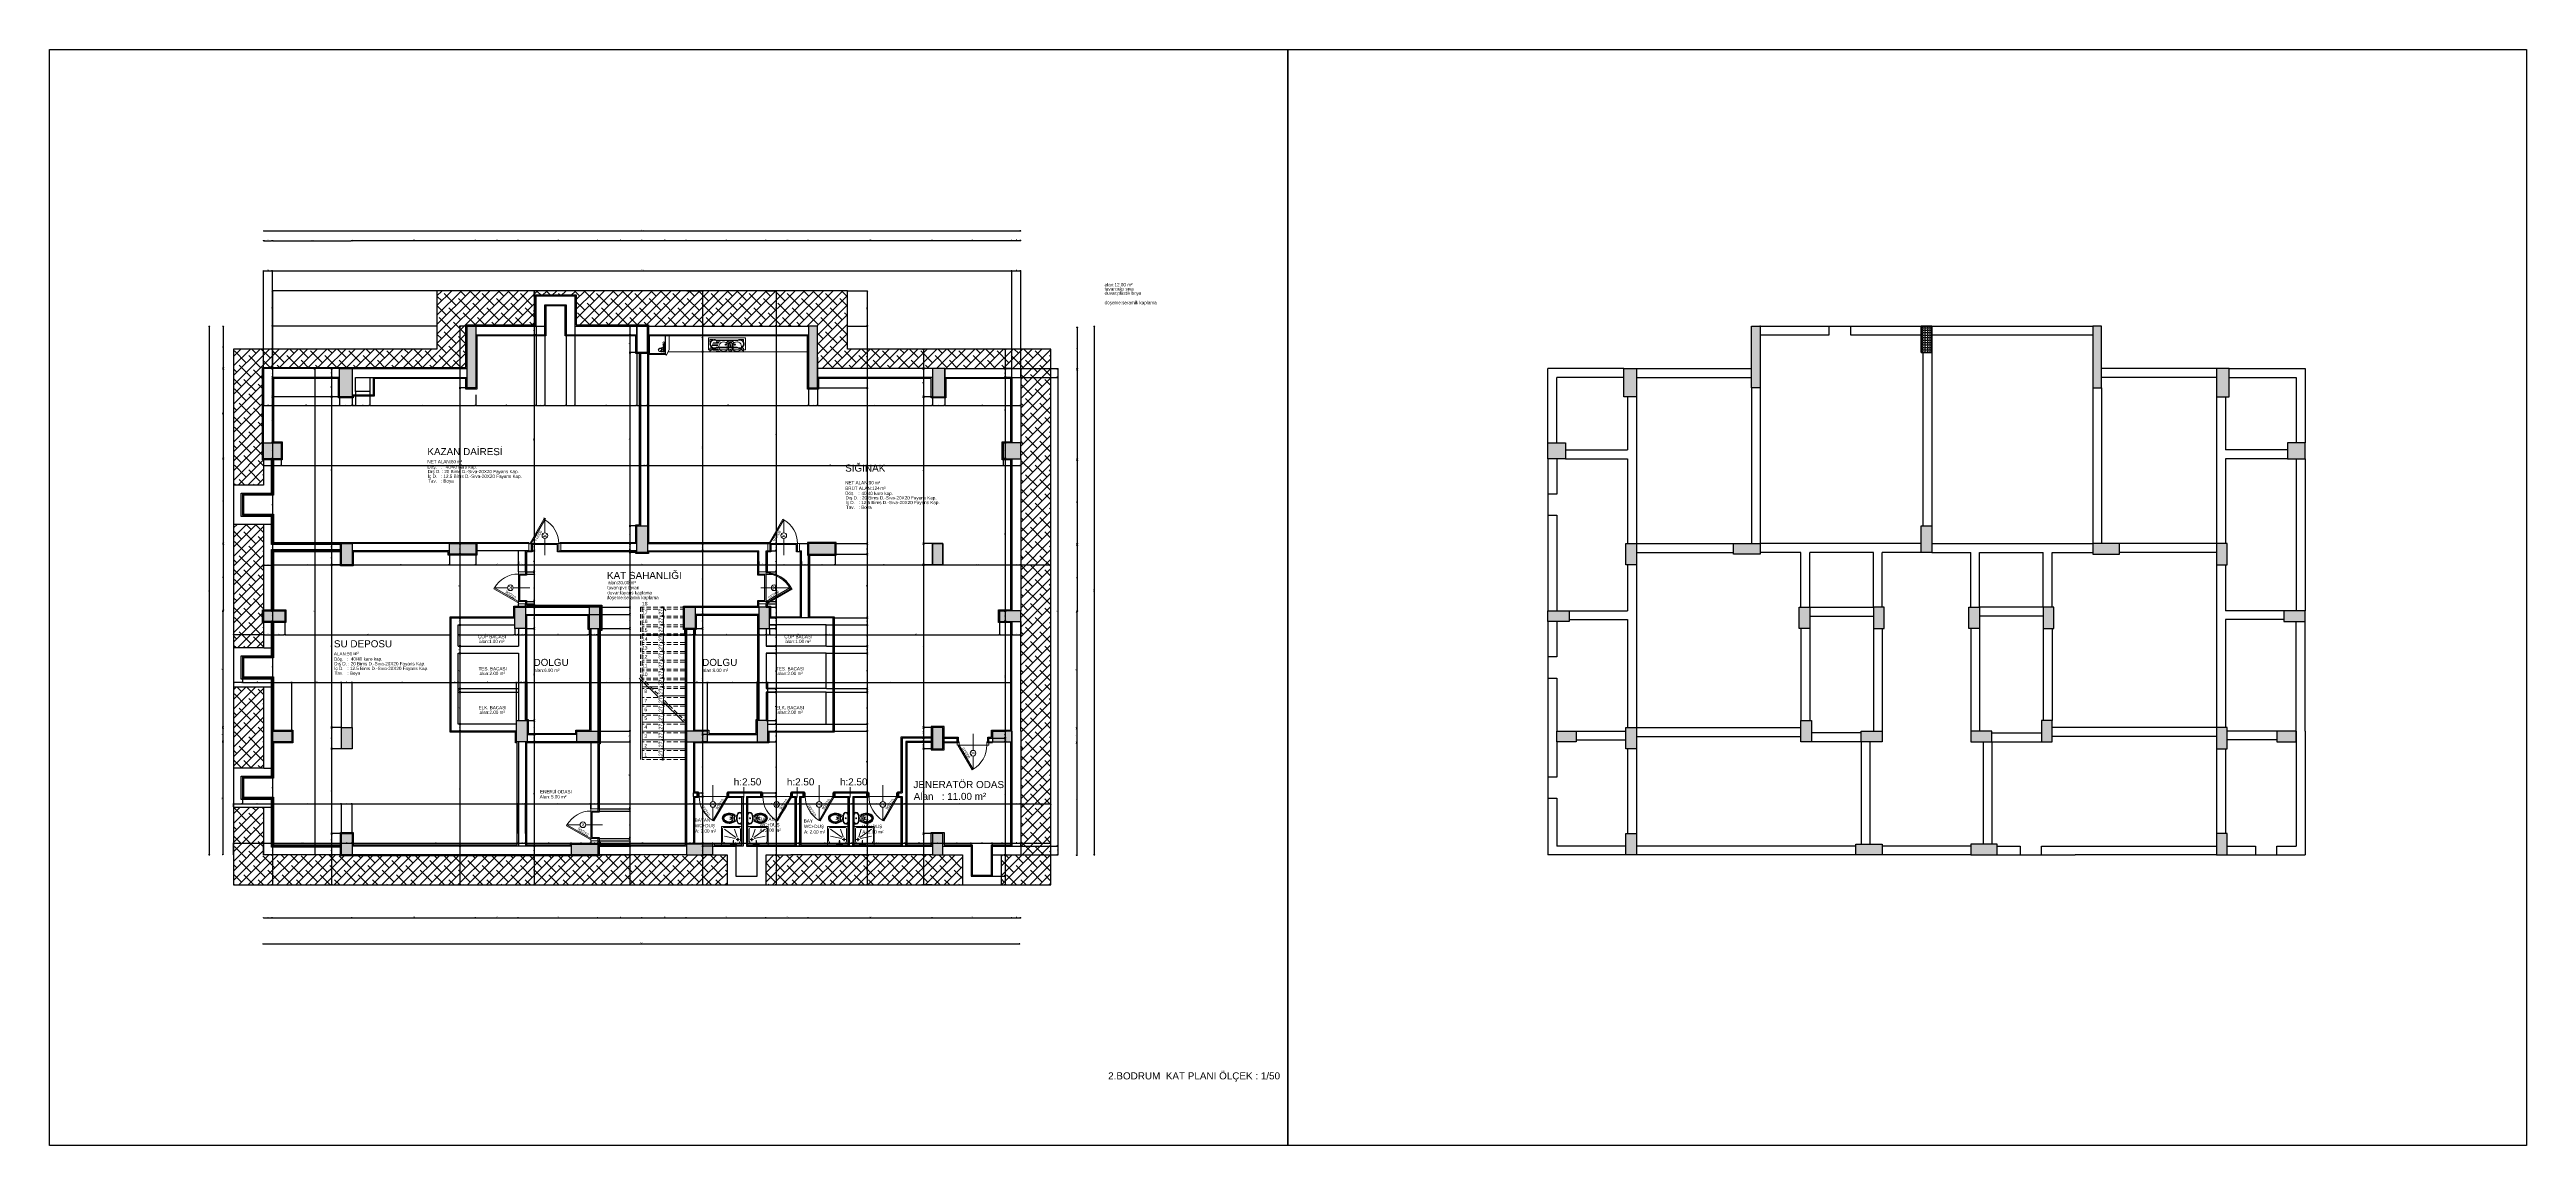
# Model space of a CAD drawing. Header units: millimetres. Extents: x -502 to 9998, y 2906 to 6004.
# Drawn here: x -502 to 6498, y 2906 to 6004 of the extents above; entities that cross this region are included whole.
import ezdxf
from ezdxf.enums import TextEntityAlignment as Align

# ---------------------------------------------------------------- set-up
doc = ezdxf.new("R2010")
doc.units = ezdxf.units.MM
doc.linetypes.add('DASHED', pattern=[19.05, 12.7, -6.35])
for name, color, linetype in [('BALKON', 8, 'Continuous'), ('furn', 17, 'Continuous'), ('kolon', 200, 'Continuous'), ('Sıva', 180, 'Continuous')]:
    doc.layers.add(name, color=color, linetype=linetype)
for name, color, linetype, lineweight in [('Duvar', 140, 'Continuous', 30), ('GRIDKOOR', 42, 'Continuous', 0), ('İÇ ÖLÇÜ', 163, 'Continuous', 18), ('kapı pencere', 30, 'Continuous', 20), ('MERDIVEN', 251, 'Continuous', 25), ('tefriş', 140, 'Continuous', 9), ('YAZı', 30, 'Continuous', 18), ('ölçülendirme', 80, 'Continuous', 30)]:
    doc.layers.add(name, color=color, linetype=linetype, lineweight=lineweight)
doc.styles.add('Arial_1_18', font='arial.ttf', dxfattribs={"height": 0.2})
doc.styles.add('Euro roman', font='eurr____.ttf', dxfattribs={"height": 11})
doc.styles.get("Standard").update_dxf_attribs({"font": 'arial.ttf'})
doc.styles.add('STYLE1', font='arial.ttf', dxfattribs={"height": 20})
pattern_1 = [(0, (0, 0), (0, 6.985), [5.08, -1.905]), (90, (0, 0), (-6.985, 4e-16), [5.08, -1.905])]

# ---------------------------------------------------------------- blocks, each defined once
blk = doc.blocks.new('fger')
at = {"layer": 'kapı pencere'}
for p, q in [((5092.8, -129), (5092.8, -51)), ((5025.2, -90), (5062.3, -90)), ((5078.3, -90), (5125.2, -90))]:
    blk.add_line(p, q, dxfattribs=at)
for points in [[(5102.8, -51), (5102.8, -45), (5092.8, -45), (5092.8, -51)], [(5092.8, -129), (5091.3, -131.6), (5023.7, -92.6), (5025.2, -90)], [(5102.8, -135), (5102.8, -129), (5092.8, -129), (5092.8, -135)]]:
    blk.add_lwpolyline(points, close=True, dxfattribs=at)
blk.add_circle((5070.3, -90), 8, dxfattribs=at)
blk.add_arc((5092.8, -129), 78, 90, 150, dxfattribs=at)
at = {"layer": 'kapı pencere', "text_generation_flag": 2}
blk.add_text('K', height=10, dxfattribs=at).set_placement((5070.3, -90), align=Align.MIDDLE_CENTER)
at = {"layer": 'YAZı', "ltscale": 0.3}
blk.add_text('90/210', height=8, rotation=326.09723, dxfattribs=at).set_placement((5054.4, -103.5))
blk = doc.blocks.new('kapı-1')
at = {"layer": 'BALKON', "rotation": 270}
blk.add_blockref('fger', (3417.6, 9889.2), dxfattribs=at)
blk = doc.blocks.new('REWR')
at = {"layer": 'tefriş', "lineweight": 5}
for p, q in [((325340.1, -72859.7), (325307.1, -72859.7)), ((325337.1, -72887.9), (325310.1, -72887.9)), ((325336, -72860.6), (325311.9, -72860.6)), ((325318.7, -72887.3), (325315.1, -72887.3)), ((325315.1, -72887.3), (325315.1, -72888.7)), ((325318.7, -72887.9), (325318.7, -72887.3)), ((325328.5, -72887.3), (325332.1, -72887.3)), ((325328.5, -72887.9), (325328.5, -72887.3)), ((325332.1, -72887.3), (325332.1, -72888.7)), ((325320.1, -72904.3), (325319.5, -72905.4)), ((325320, -72898.5), (325320.1, -72904.3)), ((325327.6, -72904.6), (325327.5, -72898.5)), ((325328.2, -72905.4), (325327.6, -72904.6))]:
    blk.add_line(p, q, dxfattribs=at)
for centre, radius in [((325316.9, -72886.1), 1.18), ((325323.7, -72868.8), 1.63), ((325323.7, -72868.8), 0.933), ((325330.3, -72886.1), 1.18), ((325323.7, -72899.1), 1.25)]:
    blk.add_circle(centre, radius, dxfattribs=at)
for centre, radius, start, end in [((325309.7, -72867.8), 8.51, 157.67237, 209.94866), ((325315.6, -72874.1), 16.7, 120.57462, 145.23662), ((325316.8, -72862.3), 17.4, 214.12609, 259.68747), ((325311.2, -72868.2), 7.27, 154.59967, 207.60168), ((325311.9, -72868.8), 8.16, 89.8922, 153.27114), ((325317.2, -72861.2), 16.3, 219.66325, 259.43334), ((325339.8, -72907.6), 35.6, 146.24247, 167.10848), ((325335.3, -72909.4), 29.7, 143.87638, 167.27606), ((325295.3, -72876.8), 18.5, 323.34706, 351.91908), ((325319.4, -72897.8), 10, 99.04635, 143.87638), ((325322.6, -72905.8), 12.8, 85.615, 142.92131), ((325323.3, -72842.4), 38.3, 255.32585, 286.08143), ((325323.2, -72812.9), 64.9, 262.04396, 278.71562), ((325324.6, -72905.8), 12.8, 37.07869, 94.385), ((325327.8, -72897.8), 10, 36.12362, 80.95365), ((325330.4, -72861.2), 16.1, 279.48274, 319.17015), ((325351.9, -72876.8), 18.5, 188.08092, 216.65294), ((325331.4, -72862.9), 16.5, 279.01734, 325.61314), ((325311.9, -72909.4), 29.7, 12.72394, 36.12362), ((325335.1, -72869.3), 8.77, 32.64394, 84.09322), ((325307.4, -72907.6), 35.6, 12.89152, 33.75753), ((325336, -72869.8), 10.8, 35.52404, 67.84351), ((325336.8, -72868.2), 6.78, 329.36435, 32.64394), ((325339.6, -72867.9), 6.89, 321.50954, 40.12584), ((325339.8, -72907.1), 35.6, 167.99715, 195.39399), ((325332.7, -72909.9), 28, 193.61992, 227.66221), ((325330.9, -72908.2), 25.2, 167.68718, 214.69114), ((325327.2, -72909.8), 18.9, 141.45407, 181.453), ((325332.9, -72909.2), 24.6, 182.60226, 218.1411), ((325330.5, -72909.1), 24.3, 213.48306, 235.28275), ((325336.6, -72908.1), 25.9, 175.82592, 212.00574), ((325325.9, -72906.7), 15.1, 123.06797, 178.23699), ((325324.4, -72916.3), 13.6, 216.81153, 266.78269), ((325323.9, -72918.2), 15.9, 231.14857, 269.00492), ((325326.7, -72913.5), 14.6, 214.70009, 257.95155), ((325323.4, -72916), 14.7, 242.78529, 270.91299), ((325323.7, -72903.4), 6.18, 52.78614, 127.21386), ((325320.6, -72913.5), 14.6, 282.04845, 325.29991), ((325322.8, -72916.3), 13.6, 273.21731, 323.18847), ((325323.8, -72916), 14.7, 269.08701, 297.21471), ((325323.3, -72918.2), 15.9, 270.99508, 308.85143), ((325321.3, -72906.7), 15.1, 1.76301, 56.93203), ((325316.7, -72909.1), 24.3, 304.71725, 326.51694), ((325310.6, -72908.1), 25.9, 327.99426, 4.17408), ((325314.5, -72909.9), 28, 312.33779, 346.38008), ((325314.3, -72909.2), 24.6, 321.8589, 357.39774), ((325320, -72909.8), 18.9, 358.547, 38.54593), ((325316.3, -72908.2), 25.2, 325.30886, 12.31282), ((325307.4, -72907.1), 35.6, 344.60601, 12.00285)]:
    blk.add_arc(centre, radius, start, end, dxfattribs=at)
blk = doc.blocks.new('_ArchTick')
at = {"color": 0, "linetype": 'ByBlock', "const_width": 0.15}
blk.add_lwpolyline([(-0.5, -0.5), (0.5, 0.5)], dxfattribs=at)
blk = doc.blocks.new('_Closed')
at = {"color": 0, "linetype": 'ByBlock', "lineweight": -2}
for p, q in [((-1, 0.2), (0, 0)), ((-1, 0.2), (-1, -0.2)), ((0, 0), (-1, -0.2)), ((0, 0), (-1, 0))]:
    blk.add_line(p, q, dxfattribs=at)

msp = doc.modelspace()

# ---------------------------------------------------------------- hatches: boundary and pattern name
at = {"layer": 'kolon'}
h = msp.add_hatch(dxfattribs=at)
h.set_pattern_fill('ANGLE', color=256)
h.set_pattern_definition(pattern_1)
h.paths.add_polyline_path([(4787.3, 4657.4), (4817.3, 4657.4), (4817.3, 4582.4), (4787.3, 4582.4)])
h.paths.add_polyline_path([(5002.3, 3757.4), (4927.3, 3757.4), (4927.3, 3727.4), (5002.3, 3727.4)])
h.paths.add_polyline_path([(4987.3, 4077.4), (4927.3, 4077.4), (4927.3, 4047.4), (4987.3, 4047.4)])
h.paths.add_polyline_path([(4922.3, 4427.4), (4952.3, 4427.4), (4952.3, 4367.4), (4922.3, 4367.4)])
h.paths.add_polyline_path([(5157.3, 4107.4), (5127.3, 4107.4), (5127.3, 4047.4), (5157.3, 4047.4)])
h.paths.add_polyline_path([(5162.3, 4427.4), (5132.3, 4427.4), (5132.3, 4367.4), (5162.3, 4367.4)])
h.paths.add_polyline_path([(5347.3, 4607.4), (5272.3, 4607.4), (5272.3, 4577.4), (5347.3, 4577.4)])
h.paths.add_polyline_path([(5652.3, 4607.4), (5622.3, 4607.4), (5622.3, 4547.4), (5652.3, 4547.4)])
h.paths.add_polyline_path([(5652.3, 4087.4), (5622.3, 4087.4), (5622.3, 4027.4), (5652.3, 4027.4)])
h.paths.add_polyline_path([(5652.3, 3787.4), (5622.3, 3787.4), (5622.3, 3727.4), (5652.3, 3727.4)])
h.paths.add_polyline_path([(5847.3, 4077.4), (5792.3, 4077.4), (5792.3, 4047.4), (5847.3, 4047.4)])
h.paths.add_polyline_path([(5872.3, 4417.4), (5812.3, 4417.4), (5812.3, 4387.4), (5872.3, 4387.4)])
h.paths.add_polyline_path([(5872.3, 4892.4), (5822.3, 4892.4), (5822.3, 4847.4), (5872.3, 4847.4)])
h.paths.add_polyline_path([(4817.3, 5222.4), (4787.3, 5222.4), (4787.3, 5147.4), (4817.3, 5147.4)], flags=17)
h.paths.add_polyline_path([(5657.3, 5102.4), (5622.3, 5102.4), (5622.3, 5022.4), (5657.3, 5022.4)])
h.paths.add_polyline_path([(5297.3, 5222.4), (5272.3, 5222.4), (5272.3, 5047.4), (5297.3, 5047.4)])
h.paths.add_polyline_path([(4602.3, 3757.4), (4677.3, 3757.4), (4677.3, 3727.4), (4602.3, 3727.4)])
h.paths.add_polyline_path([(4617.3, 4077.4), (4677.3, 4077.4), (4677.3, 4047.4), (4617.3, 4047.4)])
h.paths.add_polyline_path([(4682.3, 4427.4), (4652.3, 4427.4), (4652.3, 4367.4), (4682.3, 4367.4)])
h.paths.add_polyline_path([(4447.3, 4107.4), (4477.3, 4107.4), (4477.3, 4047.4), (4447.3, 4047.4)])
h.paths.add_polyline_path([(4442.3, 4427.4), (4472.3, 4427.4), (4472.3, 4367.4), (4442.3, 4367.4)])
h.paths.add_polyline_path([(4257.3, 4607.4), (4332.3, 4607.4), (4332.3, 4577.4), (4257.3, 4577.4)])
h.paths.add_polyline_path([(3952.3, 4607.4), (3982.3, 4607.4), (3982.3, 4547.4), (3952.3, 4547.4)])
h.paths.add_polyline_path([(3952.3, 4087.4), (3982.3, 4087.4), (3982.3, 4027.4), (3952.3, 4027.4)])
h.paths.add_polyline_path([(3952.3, 3787.4), (3982.3, 3787.4), (3982.3, 3727.4), (3952.3, 3727.4)])
h.paths.add_polyline_path([(3757.3, 4077.4), (3812.3, 4077.4), (3812.3, 4047.4), (3757.3, 4047.4)])
h.paths.add_polyline_path([(3732.3, 4417.4), (3792.3, 4417.4), (3792.3, 4387.4), (3732.3, 4387.4)])
h.paths.add_polyline_path([(3732.3, 4892.4), (3782.3, 4892.4), (3782.3, 4847.4), (3732.3, 4847.4)])
h.paths.add_polyline_path([(4787.3, 5222.4), (4817.3, 5222.4), (4817.3, 5147.4), (4787.3, 5147.4)], flags=17)
h.paths.add_polyline_path([(3947.3, 5102.4), (3982.3, 5102.4), (3982.3, 5022.4), (3947.3, 5022.4)])
h.paths.add_polyline_path([(4307.3, 5222.4), (4332.3, 5222.4), (4332.3, 5047.4), (4307.3, 5047.4)])
h.paths.add_polyline_path([(1157.7, 4657.4), (1187.7, 4657.4), (1187.7, 4582.4), (1157.7, 4582.4)])
h.paths.add_polyline_path([(1372.7, 3757.4), (1297.7, 3757.4), (1297.7, 3727.4), (1372.7, 3727.4)])
h.paths.add_polyline_path([(1357.7, 4077.4), (1297.7, 4077.4), (1297.7, 4047.4), (1357.7, 4047.4)])
h.paths.add_polyline_path([(1292.7, 4427.4), (1322.7, 4427.4), (1322.7, 4367.4), (1292.7, 4367.4)])
h.paths.add_polyline_path([(1527.7, 4107.4), (1497.7, 4107.4), (1497.7, 4047.4), (1527.7, 4047.4)])
h.paths.add_polyline_path([(1532.7, 4427.4), (1502.7, 4427.4), (1502.7, 4367.4), (1532.7, 4367.4)])
h.paths.add_polyline_path([(1717.7, 4607.4), (1642.7, 4607.4), (1642.7, 4577.4), (1717.7, 4577.4)])
h.paths.add_polyline_path([(2022.7, 4607.4), (1992.7, 4607.4), (1992.7, 4547.4), (2022.7, 4547.4)])
h.paths.add_polyline_path([(2022.7, 4087.4), (1992.7, 4087.4), (1992.7, 4027.4), (2022.7, 4027.4)])
h.paths.add_polyline_path([(2022.7, 3787.4), (1992.7, 3787.4), (1992.7, 3727.4), (2022.7, 3727.4)])
h.paths.add_polyline_path([(2217.7, 4077.4), (2162.7, 4077.4), (2162.7, 4047.4), (2217.7, 4047.4)])
h.paths.add_polyline_path([(2242.7, 4417.4), (2182.7, 4417.4), (2182.7, 4387.4), (2242.7, 4387.4)])
h.paths.add_polyline_path([(2242.7, 4892.4), (2192.7, 4892.4), (2192.7, 4847.4), (2242.7, 4847.4)])
h.paths.add_polyline_path([(1187.7, 5222.4), (1157.7, 5222.4), (1157.7, 5147.4), (1187.7, 5147.4)], flags=17)
h.paths.add_polyline_path([(2027.7, 5102.4), (1992.7, 5102.4), (1992.7, 5022.4), (2027.7, 5022.4)])
h.paths.add_polyline_path([(1667.7, 5222.4), (1642.7, 5222.4), (1642.7, 5047.4), (1667.7, 5047.4)])
h.paths.add_polyline_path([(972.7, 3757.4), (1047.7, 3757.4), (1047.7, 3727.4), (972.7, 3727.4)])
h.paths.add_polyline_path([(987.7, 4077.4), (1047.7, 4077.4), (1047.7, 4047.4), (987.7, 4047.4)])
h.paths.add_polyline_path([(1052.7, 4427.4), (1022.7, 4427.4), (1022.7, 4367.4), (1052.7, 4367.4)])
h.paths.add_polyline_path([(817.7, 4107.4), (847.7, 4107.4), (847.7, 4047.4), (817.7, 4047.4)])
h.paths.add_polyline_path([(812.7, 4427.4), (842.7, 4427.4), (842.7, 4367.4), (812.7, 4367.4)])
h.paths.add_polyline_path([(627.7, 4607.4), (702.7, 4607.4), (702.7, 4577.4), (627.7, 4577.4)])
h.paths.add_polyline_path([(322.7, 4607.4), (352.7, 4607.4), (352.7, 4547.4), (322.7, 4547.4)])
h.paths.add_polyline_path([(322.7, 4087.4), (352.7, 4087.4), (352.7, 4027.4), (322.7, 4027.4)])
h.paths.add_polyline_path([(322.7, 3787.4), (352.7, 3787.4), (352.7, 3727.4), (322.7, 3727.4)])
h.paths.add_polyline_path([(127.7, 4077.4), (182.7, 4077.4), (182.7, 4047.4), (127.7, 4047.4)])
h.paths.add_polyline_path([(102.7, 4417.4), (162.7, 4417.4), (162.7, 4387.4), (102.7, 4387.4)])
h.paths.add_polyline_path([(102.7, 4892.4), (152.7, 4892.4), (152.7, 4847.4), (102.7, 4847.4)])
h.paths.add_polyline_path([(1157.7, 5222.4), (1187.7, 5222.4), (1187.7, 5147.4), (1157.7, 5147.4)], flags=17)
h.paths.add_polyline_path([(317.7, 5102.4), (352.7, 5102.4), (352.7, 5022.4), (317.7, 5022.4)])
h.paths.add_polyline_path([(677.7, 5222.4), (702.7, 5222.4), (702.7, 5047.4), (677.7, 5047.4)])
h = msp.add_hatch(dxfattribs=at)
h.set_pattern_fill('ANGLE', color=256)
h.set_pattern_definition(pattern_1)
h.paths.add_polyline_path([(4817.3, 5222.4), (4787.3, 5222.4), (4787.3, 5147.4), (4817.3, 5147.4)])
h = msp.add_hatch(dxfattribs=at)
h.set_pattern_fill('ANGLE', color=256)
h.set_pattern_definition(pattern_1)
h.paths.add_polyline_path([(5002.3, 3757.4), (4927.3, 3757.4), (4927.3, 3727.4), (5002.3, 3727.4)], flags=17)
h.paths.add_polyline_path([(5002.3, 3757.4), (4927.3, 3757.4), (4927.3, 3727.4), (5002.3, 3727.4)])

# ---------------------------------------------------------------- linework, layer by layer
at = {"layer": 'Duvar', "linetype": 'Continuous', "ltscale": 20}
for p, q in [((549.4, 5102.4), (769.4, 5322.4)), ((592.7, 5307.4), (607.8, 5322.4)), ((592.7, 5280.4), (634.7, 5322.4)), ((592.7, 5253.5), (661.7, 5322.4)), ((592.7, 5226.5), (688.6, 5322.4)), ((592.7, 5199.6), (715.5, 5322.4)), ((592.7, 5172.7), (742.5, 5322.4)), ((633.1, 5320.8), (631.5, 5322.4)), ((673.5, 5307.3), (658.4, 5322.4)), ((713.9, 5293.9), (685.4, 5322.4)), ((696.4, 5222.4), (796.4, 5322.4)), ((723.3, 5222.4), (823.3, 5322.4)), ((740.9, 5320.8), (739.3, 5322.4)), ((750.3, 5222.4), (850.3, 5322.4)), ((781.3, 5307.3), (766.2, 5322.4)), ((777.2, 5222.4), (877.2, 5322.4)), ((821.7, 5293.9), (793.1, 5322.4)), ((848.6, 5320.8), (847, 5322.4)), ((889, 5307.4), (874, 5322.4)), ((889.1, 5307.4), (904.1, 5322.4)), ((915.9, 5307.4), (900.9, 5322.4)), ((916.1, 5307.4), (931.1, 5322.4)), ((943, 5307.4), (958, 5322.4)), ((956.4, 5320.8), (954.8, 5322.4)), ((970, 5307.4), (985, 5322.4)), ((996.8, 5307.3), (981.7, 5322.4)), ((982.7, 5293.3), (1011.9, 5322.4)), ((982.7, 5266.3), (1038.8, 5322.4)), ((982.7, 5239.4), (1065.8, 5322.4)), ((992.7, 5222.4), (1092.7, 5322.4)), ((1037.2, 5293.9), (1008.7, 5322.4)), ((1019.7, 5222.4), (1119.7, 5322.4)), ((1046.6, 5222.4), (1146.6, 5322.4)), ((1064.2, 5320.8), (1062.5, 5322.4)), ((1073.5, 5222.4), (1173.5, 5322.4)), ((1104.6, 5307.3), (1089.5, 5322.4)), ((1100.5, 5222.4), (1200.5, 5322.4)), ((1145, 5293.9), (1116.4, 5322.4)), ((1127.4, 5222.4), (1227.4, 5322.4)), ((1154.4, 5222.4), (1254.4, 5322.4)), ((1171.9, 5320.8), (1170.3, 5322.4)), ((1181.3, 5222.4), (1281.3, 5322.4)), ((1212.3, 5307.3), (1197.2, 5322.4)), ((1208.2, 5222.4), (1308.2, 5322.4)), ((1252.7, 5293.9), (1224.2, 5322.4)), ((1235.2, 5222.4), (1335.2, 5322.4)), ((1262.1, 5222.4), (1362.1, 5322.4)), ((1279.7, 5320.8), (1278.1, 5322.4)), ((1289.1, 5222.4), (1389.1, 5322.4)), ((1320.1, 5307.3), (1305, 5322.4)), ((1316, 5222.4), (1416, 5322.4)), ((1360.5, 5293.9), (1332, 5322.4)), ((1342.9, 5222.4), (1442.9, 5322.4)), ((1369.9, 5222.4), (1469.9, 5322.4)), ((1387.4, 5320.8), (1385.8, 5322.4)), ((1396.8, 5222.4), (1496.8, 5322.4)), ((1427.9, 5307.3), (1412.8, 5322.4)), ((1423.8, 5222.4), (1523.8, 5322.4)), ((1468.3, 5293.9), (1439.7, 5322.4)), ((1450.7, 5222.4), (1550.7, 5322.4)), ((1477.7, 5222.4), (1577.7, 5322.4)), ((1495.2, 5320.8), (1493.6, 5322.4)), ((1504.6, 5222.4), (1604.6, 5322.4)), ((1535.6, 5307.3), (1520.5, 5322.4)), ((1531.5, 5222.4), (1631.5, 5322.4)), ((1576, 5293.9), (1547.5, 5322.4)), ((1558.5, 5222.4), (1658.5, 5322.4)), ((1585.4, 5222.4), (1685.4, 5322.4)), ((1603, 5320.8), (1601.4, 5322.4)), ((1612.4, 5222.4), (1712.4, 5322.4)), ((1643.4, 5307.3), (1628.3, 5322.4)), ((1639.3, 5222.4), (1739.3, 5322.4)), ((1683.8, 5293.9), (1655.2, 5322.4)), ((1710.7, 5320.8), (1709.1, 5322.4)), ((1751.1, 5307.3), (1736.1, 5322.4)), ((606.2, 5293.9), (592.7, 5307.3)), ((619.6, 5253.4), (592.7, 5280.4)), ((646.6, 5280.4), (612.9, 5314.1)), ((660, 5240), (626.4, 5273.7)), ((687, 5266.9), (653.3, 5300.6)), ((700.5, 5226.5), (666.8, 5260.2)), ((727.4, 5253.4), (693.7, 5287.1)), ((754.3, 5280.4), (720.7, 5314.1)), ((767.8, 5240), (734.1, 5273.7)), ((794.8, 5266.9), (761.1, 5300.6)), ((808.2, 5226.5), (774.5, 5260.2)), ((835.2, 5253.4), (801.5, 5287.1)), ((804.1, 5222.4), (872.7, 5291)), ((862.1, 5280.4), (828.4, 5314.1)), ((831.1, 5222.4), (872.7, 5264.1)), ((872.7, 5242.8), (841.9, 5273.7)), ((872.7, 5296.7), (868.8, 5300.6)), ((942.8, 5307.4), (936.2, 5314.1)), ((1010.3, 5266.9), (982.7, 5294.5)), ((1023.7, 5226.5), (990.1, 5260.2)), ((1050.7, 5253.4), (1017, 5287.1)), ((1077.6, 5280.4), (1044, 5314.1)), ((1091.1, 5240), (1057.4, 5273.7)), ((1118, 5266.9), (1084.4, 5300.6)), ((1131.5, 5226.5), (1097.8, 5260.2)), ((1158.5, 5253.4), (1124.8, 5287.1)), ((1185.4, 5280.4), (1151.7, 5314.1)), ((1198.9, 5240), (1165.2, 5273.7)), ((1225.8, 5266.9), (1192.1, 5300.6)), ((1239.3, 5226.5), (1205.6, 5260.2)), ((1266.2, 5253.4), (1232.5, 5287.1)), ((1293.2, 5280.4), (1259.5, 5314.1)), ((1306.6, 5240), (1273, 5273.7)), ((1333.6, 5266.9), (1299.9, 5300.6)), ((1347, 5226.5), (1313.4, 5260.2)), ((1374, 5253.4), (1340.3, 5287.1)), ((1400.9, 5280.4), (1367.2, 5314.1)), ((1414.4, 5240), (1380.7, 5273.7)), ((1441.3, 5266.9), (1407.7, 5300.6)), ((1454.8, 5226.5), (1421.1, 5260.2)), ((1481.7, 5253.4), (1448.1, 5287.1)), ((1508.7, 5280.4), (1475, 5314.1)), ((1522.2, 5240), (1488.5, 5273.7)), ((1549.1, 5266.9), (1515.4, 5300.6)), ((1562.6, 5226.5), (1528.9, 5260.2)), ((1589.5, 5253.4), (1555.8, 5287.1)), ((1616.4, 5280.4), (1582.8, 5314.1)), ((1629.9, 5240), (1596.2, 5273.7)), ((1656.9, 5266.9), (1623.2, 5300.6)), ((1670.3, 5226.5), (1636.7, 5260.2)), ((1697.3, 5253.4), (1663.6, 5287.1)), ((1666.2, 5222.4), (1752.7, 5308.9)), ((1667.7, 5197), (1752.7, 5282)), ((1667.7, 5170), (1752.7, 5255)), ((1724.2, 5280.4), (1690.5, 5314.1)), ((1737.7, 5240), (1704, 5273.7)), ((1752.7, 5278.8), (1730.9, 5300.6)), ((1752.7, 5251.9), (1744.4, 5260.2)), ((576.4, 5102.4), (677.7, 5203.8)), ((606.2, 5186.1), (592.7, 5199.5)), ((633.1, 5213), (599.4, 5246.7)), ((646.6, 5172.6), (612.9, 5206.3)), ((673.5, 5199.6), (639.8, 5233.2)), ((677.7, 5168.4), (653.3, 5192.8)), ((731.5, 5222.4), (707.2, 5246.7)), ((758.4, 5222.4), (747.6, 5233.2)), ((839.3, 5222.4), (815, 5246.7)), ((866.2, 5222.4), (855.4, 5233.2)), ((858, 5222.4), (872.7, 5237.1)), ((983.3, 5240), (982.7, 5240.6)), ((1054.8, 5222.4), (1030.5, 5246.7)), ((1081.7, 5222.4), (1070.9, 5233.2)), ((1162.5, 5222.4), (1138.2, 5246.7)), ((1189.5, 5222.4), (1178.7, 5233.2)), ((1270.3, 5222.4), (1246, 5246.7)), ((1297.2, 5222.4), (1286.4, 5233.2)), ((1378.1, 5222.4), (1353.8, 5246.7)), ((1405, 5222.4), (1394.2, 5233.2)), ((1485.8, 5222.4), (1461.5, 5246.7)), ((1512.8, 5222.4), (1501.9, 5233.2)), ((1593.6, 5222.4), (1569.3, 5246.7)), ((1620.5, 5222.4), (1609.7, 5233.2)), ((1667.7, 5143.1), (1752.7, 5228.1)), ((1683.8, 5186.1), (1667.7, 5202.2)), ((1667.7, 5116.2), (1752.7, 5201.2)), ((1710.7, 5213), (1677.1, 5246.7)), ((1724.2, 5172.6), (1690.5, 5206.3)), ((1751.1, 5199.6), (1717.5, 5233.2)), ((1752.7, 5171), (1730.9, 5192.8)), ((17.7, 5136.5), (38.7, 5157.4)), ((17.7, 5109.5), (65.6, 5157.4)), ((17.7, 5082.6), (92.6, 5157.4)), ((17.7, 5055.7), (119.5, 5157.4)), ((17.7, 5028.7), (146.4, 5157.4)), ((53.9, 5118.7), (20.2, 5152.4)), ((67.4, 5078.3), (33.7, 5112)), ((94.3, 5105.3), (60.6, 5139)), ((80.8, 5145.7), (69.1, 5157.4)), ((121.2, 5132.2), (96, 5157.4)), ((124.1, 5102.4), (101, 5125.5)), ((118.4, 5102.4), (173.4, 5157.4)), ((161.6, 5118.7), (128, 5152.4)), ((151, 5102.4), (141.4, 5112)), ((145.3, 5102.4), (200.3, 5157.4)), ((202.1, 5105.3), (168.4, 5139)), ((172.3, 5102.4), (227.3, 5157.4)), ((188.6, 5145.7), (176.9, 5157.4)), ((199.2, 5102.4), (254.2, 5157.4)), ((229, 5132.2), (203.8, 5157.4)), ((231.9, 5102.4), (208.8, 5125.5)), ((226.1, 5102.4), (281.1, 5157.4)), ((269.4, 5118.7), (235.7, 5152.4)), ((258.8, 5102.4), (249.2, 5112)), ((253.1, 5102.4), (308.1, 5157.4)), ((309.8, 5105.3), (276.1, 5139)), ((280, 5102.4), (335, 5157.4)), ((296.3, 5145.7), (284.6, 5157.4)), ((307, 5102.4), (362, 5157.4)), ((336.8, 5132.2), (311.6, 5157.4)), ((339.6, 5102.4), (316.6, 5125.5)), ((333.9, 5102.4), (388.9, 5157.4)), ((377.2, 5118.7), (343.5, 5152.4)), ((366.6, 5102.4), (357, 5112)), ((360.8, 5102.4), (415.8, 5157.4)), ((417.6, 5105.3), (383.9, 5139)), ((387.8, 5102.4), (442.8, 5157.4)), ((404.1, 5145.7), (392.4, 5157.4)), ((414.7, 5102.4), (469.7, 5157.4)), ((444.5, 5132.2), (419.3, 5157.4)), ((447.4, 5102.4), (424.3, 5125.5)), ((441.7, 5102.4), (496.7, 5157.4)), ((484.9, 5118.7), (451.3, 5152.4)), ((474.3, 5102.4), (464.7, 5112)), ((468.6, 5102.4), (523.6, 5157.4)), ((525.3, 5105.3), (491.7, 5139)), ((495.5, 5102.4), (550.5, 5157.4)), ((511.9, 5145.7), (500.1, 5157.4)), ((522.5, 5102.4), (577.5, 5157.4)), ((552.3, 5132.2), (527.1, 5157.4)), ((555.1, 5102.4), (532.1, 5125.5)), ((592.7, 5118.7), (559, 5152.4)), ((582.1, 5102.4), (572.5, 5112)), ((619.6, 5145.7), (592.7, 5172.6)), ((633.1, 5105.3), (599.4, 5139)), ((603.3, 5102.4), (677.7, 5176.8)), ((660, 5132.2), (626.4, 5165.9)), ((630.3, 5102.4), (677.7, 5149.9)), ((662.9, 5102.4), (639.8, 5125.5)), ((657.2, 5102.4), (677.7, 5123)), ((677.7, 5141.5), (666.8, 5152.4)), ((1697.3, 5145.7), (1667.7, 5175.2)), ((1670.3, 5118.7), (1667.7, 5121.3)), ((1710.7, 5105.3), (1677.1, 5139)), ((1680.9, 5102.4), (1752.7, 5174.2)), ((1737.7, 5132.2), (1704, 5165.9)), ((1707.9, 5102.4), (1762.9, 5157.4)), ((1740.5, 5102.4), (1717.5, 5125.5)), ((1734.8, 5102.4), (1789.8, 5157.4)), ((1778.1, 5118.7), (1744.4, 5152.4)), ((1767.5, 5102.4), (1757.9, 5112)), ((1761.8, 5102.4), (1816.8, 5157.4)), ((1818.5, 5105.3), (1784.8, 5139)), ((1788.7, 5102.4), (1843.7, 5157.4)), ((1805, 5145.7), (1793.3, 5157.4)), ((1815.6, 5102.4), (1870.6, 5157.4)), ((1845.4, 5132.2), (1820.2, 5157.4)), ((1848.3, 5102.4), (1825.2, 5125.5)), ((1842.6, 5102.4), (1897.6, 5157.4)), ((1885.9, 5118.7), (1852.2, 5152.4)), ((1875.2, 5102.4), (1865.6, 5112)), ((1869.5, 5102.4), (1924.5, 5157.4)), ((1926.3, 5105.3), (1892.6, 5139)), ((1896.5, 5102.4), (1951.5, 5157.4)), ((1912.8, 5145.7), (1901.1, 5157.4)), ((1923.4, 5102.4), (1978.4, 5157.4)), ((1953.2, 5132.2), (1928, 5157.4)), ((1956.1, 5102.4), (1933, 5125.5)), ((1950.3, 5102.4), (2005.3, 5157.4)), ((1993.6, 5118.7), (1959.9, 5152.4)), ((1983, 5102.4), (1973.4, 5112)), ((1977.3, 5102.4), (2032.3, 5157.4)), ((2034, 5105.3), (2000.4, 5139)), ((2004.2, 5102.4), (2059.2, 5157.4)), ((2020.6, 5145.7), (2008.8, 5157.4)), ((2031.2, 5102.4), (2086.2, 5157.4)), ((2061, 5132.2), (2035.8, 5157.4)), ((2063.8, 5102.4), (2040.8, 5125.5)), ((2058.1, 5102.4), (2113.1, 5157.4)), ((2101.4, 5118.7), (2067.7, 5152.4)), ((2090.8, 5102.4), (2081.2, 5112)), ((2085.1, 5102.4), (2140.1, 5157.4)), ((2141.8, 5105.3), (2108.1, 5139)), ((2112, 5102.4), (2167, 5157.4)), ((2128.3, 5145.7), (2116.6, 5157.4)), ((2138.9, 5102.4), (2193.9, 5157.4)), ((2168.7, 5132.2), (2143.5, 5157.4)), ((2171.6, 5102.4), (2148.5, 5125.5)), ((2165.9, 5102.4), (2220.9, 5157.4)), ((2209.1, 5118.7), (2175.5, 5152.4)), ((2198.5, 5102.4), (2188.9, 5112)), ((2192.8, 5102.4), (2247.8, 5157.4)), ((2249.6, 5105.3), (2215.9, 5139)), ((2219.8, 5102.4), (2274.8, 5157.4)), ((2236.1, 5145.7), (2224.4, 5157.4)), ((2242.7, 5098.5), (2301.7, 5157.4)), ((2242.7, 5071.5), (2327.7, 5156.5)), ((2242.7, 5044.6), (2327.7, 5129.6)), ((2276.5, 5132.2), (2251.3, 5157.4)), ((2290, 5091.8), (2256.3, 5125.5)), ((2316.9, 5118.7), (2283.2, 5152.4)), ((2327.7, 5081), (2296.7, 5112)), ((2327.7, 5134.9), (2323.6, 5139)), ((26.9, 5091.8), (17.7, 5101)), ((17.7, 5001.8), (102.7, 5086.8)), ((40.4, 5051.4), (17.7, 5074.1)), ((17.7, 4974.8), (102.7, 5059.8)), ((53.9, 5011), (20.2, 5044.7)), ((80.8, 5037.9), (47.1, 5071.6)), ((102.7, 5069.9), (74.1, 5098.5)), ((102.7, 5043), (87.6, 5058.1)), ((2242.7, 5017.6), (2327.7, 5102.6)), ((2263, 5064.9), (2242.7, 5085.2)), ((2242.7, 4990.7), (2327.7, 5075.7)), ((2242.7, 4963.8), (2327.7, 5048.8)), ((2276.5, 5024.5), (2242.8, 5058.1)), ((2303.4, 5051.4), (2269.8, 5085.1)), ((2316.9, 5011), (2283.2, 5044.7)), ((2327.7, 5054), (2310.2, 5071.6)), ((17.7, 4947.9), (102.7, 5032.9)), ((17.7, 4921), (102.7, 5006)), ((26.9, 4984), (17.7, 4993.2)), ((17.7, 4894), (102.7, 4979)), ((67.4, 4970.6), (33.7, 5004.2)), ((94.3, 4997.5), (60.6, 5031.2)), ((102.7, 4962.1), (74.1, 4990.8)), ((102.7, 5016), (101, 5017.7)), ((2242.7, 4936.8), (2327.7, 5021.8)), ((2249.6, 4997.5), (2242.7, 5004.3)), ((2242.7, 4909.9), (2327.7, 4994.9)), ((2263, 4957.1), (2242.7, 4977.4)), ((2290, 4984), (2256.3, 5017.7)), ((2303.4, 4943.6), (2269.8, 4977.3)), ((2327.7, 4973.2), (2296.7, 5004.2)), ((2327.7, 5027.1), (2323.6, 5031.2)), ((40.4, 4943.6), (17.7, 4966.3)), ((17.7, 4867.1), (102.7, 4952.1)), ((17.7, 4840.1), (102.7, 4925.1)), ((53.9, 4903.2), (20.2, 4936.9)), ((80.8, 4930.2), (47.1, 4963.8)), ((94.3, 4889.7), (60.6, 4923.4)), ((102.7, 4935.2), (87.6, 4950.4)), ((102.7, 4908.2), (101, 4910)), ((2242.7, 4882.9), (2327.7, 4967.9)), ((2242.7, 4856), (2327.7, 4941)), ((2242.7, 4829), (2327.7, 4914)), ((2276.5, 4916.7), (2242.8, 4950.4)), ((2290, 4876.3), (2256.3, 4910)), ((2316.9, 4903.2), (2283.2, 4936.9)), ((2327.7, 4946.3), (2310.2, 4963.8)), ((2327.7, 4919.3), (2323.6, 4923.4)), ((17.7, 4813.2), (102.7, 4898.2)), ((26.9, 4876.3), (17.7, 4885.5)), ((17.7, 4786.2), (102.7, 4871.2)), ((40.4, 4835.9), (17.7, 4858.5)), ((30.8, 4772.4), (102.7, 4844.3)), ((67.4, 4862.8), (33.7, 4896.5)), ((80.8, 4822.4), (47.1, 4856.1)), ((102.7, 4854.4), (74.1, 4883)), ((102.7, 4827.4), (87.6, 4842.6)), ((2249.6, 4889.7), (2242.7, 4896.6)), ((2242.7, 4802.1), (2327.7, 4887.1)), ((2263, 4849.3), (2242.7, 4869.6)), ((2242.7, 4775.2), (2327.7, 4860.2)), ((2242.7, 4748.2), (2327.7, 4833.2)), ((2276.5, 4808.9), (2242.8, 4842.6)), ((2303.4, 4835.9), (2269.8, 4869.5)), ((2327.7, 4865.5), (2296.7, 4896.5)), ((2327.7, 4838.5), (2310.2, 4856.1)), ((23, 4772.4), (17.7, 4777.7)), ((53.9, 4795.5), (20.2, 4829.1)), ((50, 4772.4), (33.7, 4788.7)), ((57.8, 4772.4), (102.7, 4817.4)), ((94.3, 4782), (60.6, 4815.7)), ((76.9, 4772.4), (74.1, 4775.3)), ((84.7, 4772.4), (102.7, 4790.4)), ((102.7, 4800.5), (101, 4802.2)), ((2242.7, 4721.3), (2327.7, 4806.3)), ((2249.6, 4782), (2242.7, 4788.8)), ((2242.7, 4694.3), (2327.7, 4779.3)), ((2263, 4741.6), (2242.7, 4761.9)), ((2290, 4768.5), (2256.3, 4802.2)), ((2303.4, 4728.1), (2269.8, 4761.8)), ((2316.9, 4795.5), (2283.2, 4829.1)), ((2327.7, 4757.7), (2296.7, 4788.7)), ((2327.7, 4811.6), (2323.6, 4815.7)), ((2242.7, 4667.4), (2327.7, 4752.4)), ((2242.7, 4640.5), (2327.7, 4725.5)), ((2242.7, 4613.5), (2327.7, 4698.5)), ((2276.5, 4701.2), (2242.8, 4734.8)), ((2290, 4660.8), (2256.3, 4694.4)), ((2316.9, 4687.7), (2283.2, 4721.4)), ((2327.7, 4730.7), (2310.2, 4748.3)), ((2327.7, 4703.8), (2323.6, 4707.9)), ((17.7, 4651.5), (28.6, 4662.4)), ((17.7, 4624.6), (55.5, 4662.4)), ((17.7, 4597.7), (82.5, 4662.4)), ((17.7, 4570.7), (102.7, 4655.7)), ((40.4, 4620.3), (17.7, 4643)), ((17.7, 4543.8), (102.7, 4628.8)), ((26.9, 4660.8), (25.3, 4662.4)), ((80.8, 4606.9), (47.1, 4640.5)), ((67.4, 4647.3), (52.2, 4662.4)), ((102.7, 4638.8), (79.2, 4662.4)), ((102.7, 4611.9), (87.6, 4627.1)), ((2249.6, 4674.2), (2242.7, 4681)), ((2242.7, 4586.6), (2327.7, 4671.6)), ((2263, 4633.8), (2242.7, 4654.1)), ((2242.7, 4559.6), (2327.7, 4644.6)), ((2276.5, 4593.4), (2242.8, 4627.1)), ((2303.4, 4620.3), (2269.8, 4654)), ((2327.7, 4649.9), (2296.7, 4681)), ((2327.7, 4623), (2310.2, 4640.5)), ((17.7, 4516.8), (102.7, 4601.8)), ((17.7, 4489.9), (102.7, 4574.9)), ((26.9, 4553), (17.7, 4562.2)), ((53.9, 4579.9), (20.2, 4613.6)), ((67.4, 4539.5), (33.7, 4573.2)), ((94.3, 4566.5), (60.6, 4600.1)), ((102.7, 4531.1), (74.1, 4559.7)), ((102.7, 4585), (101, 4586.7)), ((2242.7, 4532.7), (2327.7, 4617.7)), ((2242.7, 4505.8), (2327.7, 4590.8)), ((2249.6, 4566.5), (2242.7, 4573.3)), ((2242.7, 4478.8), (2327.7, 4563.8)), ((2290, 4553), (2256.3, 4586.7)), ((2316.9, 4579.9), (2283.2, 4613.6)), ((2327.7, 4542.2), (2296.7, 4573.2)), ((2327.7, 4596), (2323.6, 4600.1)), ((17.7, 4463), (102.7, 4548)), ((40.4, 4512.6), (17.7, 4535.3)), ((17.7, 4436), (102.7, 4521)), ((17.7, 4409.1), (102.7, 4494.1)), ((53.9, 4472.2), (20.2, 4505.8)), ((80.8, 4499.1), (47.1, 4532.8)), ((94.3, 4458.7), (60.6, 4492.4)), ((102.7, 4504.1), (87.6, 4519.3)), ((2263, 4526), (2242.7, 4546.3)), ((2242.7, 4451.9), (2327.7, 4536.9)), ((2242.7, 4424.9), (2327.7, 4509.9)), ((2242.7, 4398), (2327.7, 4483)), ((2276.5, 4485.6), (2242.8, 4519.3)), ((2303.4, 4512.6), (2269.8, 4546.3)), ((2316.9, 4472.2), (2283.2, 4505.8)), ((2327.7, 4515.2), (2310.2, 4532.8)), ((2327.7, 4488.3), (2323.6, 4492.4)), ((17.7, 4382.1), (102.7, 4467.1)), ((26.9, 4445.2), (17.7, 4454.4)), ((17.7, 4355.2), (102.7, 4440.2)), ((40.4, 4404.8), (17.7, 4427.5)), ((17.7, 4328.3), (102.7, 4413.3)), ((67.4, 4431.8), (33.7, 4465.4)), ((80.8, 4391.3), (47.1, 4425)), ((102.7, 4423.3), (74.1, 4452)), ((102.7, 4396.4), (87.6, 4411.6)), ((102.7, 4477.2), (101, 4478.9)), ((2249.6, 4458.7), (2242.7, 4465.5)), ((2242.7, 4371.1), (2327.7, 4456.1)), ((2263, 4418.3), (2242.7, 4438.6)), ((2242.7, 4344.1), (2327.7, 4429.1)), ((2276.5, 4377.9), (2242.8, 4411.6)), ((2290, 4445.2), (2256.3, 4478.9)), ((2303.4, 4404.8), (2269.8, 4438.5)), ((2327.7, 4434.4), (2296.7, 4465.4)), ((2327.7, 4407.5), (2310.2, 4425)), ((26.9, 4337.5), (17.7, 4346.7)), ((53.9, 4364.4), (20.2, 4398.1)), ((28.8, 4312.4), (102.7, 4386.3)), ((67.4, 4324), (33.7, 4357.7)), ((55.8, 4312.4), (102.7, 4359.4)), ((94.3, 4350.9), (60.6, 4384.6)), ((102.7, 4315.6), (74.1, 4344.2)), ((102.7, 4369.4), (101, 4371.1)), ((2242.7, 4317.2), (2327.7, 4402.2)), ((2242.7, 4290.2), (2327.7, 4375.2)), ((2249.6, 4350.9), (2242.7, 4357.8)), ((2242.7, 4263.3), (2327.7, 4348.3)), ((2290, 4337.5), (2256.3, 4371.1)), ((2316.9, 4364.4), (2283.2, 4398.1)), ((2327.7, 4326.6), (2296.7, 4357.7)), ((2327.7, 4380.5), (2323.6, 4384.6)), ((25, 4312.4), (17.7, 4319.7)), ((52, 4312.4), (47.1, 4317.3)), ((82.7, 4312.4), (102.7, 4332.4)), ((2263, 4310.5), (2242.7, 4330.8)), ((2242.7, 4236.4), (2327.7, 4321.4)), ((2242.7, 4209.4), (2327.7, 4294.4)), ((2276.5, 4270.1), (2242.8, 4303.8)), ((2303.4, 4297.1), (2269.8, 4330.7)), ((2316.9, 4256.6), (2283.2, 4290.3)), ((2327.7, 4299.7), (2310.2, 4317.3)), ((2327.7, 4272.8), (2323.6, 4276.8)), ((17.7, 4193.6), (26.6, 4202.4)), ((17.7, 4166.6), (53.5, 4202.4)), ((17.7, 4139.7), (80.5, 4202.4)), ((40.4, 4189.3), (27.3, 4202.4)), ((80.8, 4175.8), (54.2, 4202.4)), ((2242.7, 4182.5), (2327.7, 4267.5)), ((2249.6, 4243.2), (2242.7, 4250)), ((2242.7, 4155.5), (2327.7, 4240.5)), ((2263, 4202.8), (2242.7, 4223.1)), ((2242.7, 4128.6), (2327.7, 4213.6)), ((2290, 4229.7), (2256.3, 4263.4)), ((2303.4, 4189.3), (2269.8, 4223)), ((2327.7, 4218.9), (2296.7, 4249.9)), ((2327.7, 4191.9), (2310.2, 4209.5)), ((17.7, 4112.7), (102.7, 4197.7)), ((17.7, 4085.8), (102.7, 4170.8)), ((17.7, 4058.8), (102.7, 4143.8)), ((26.9, 4121.9), (17.7, 4131.1)), ((53.9, 4148.9), (20.2, 4182.6)), ((67.4, 4108.5), (33.7, 4142.1)), ((94.3, 4135.4), (60.6, 4169.1)), ((102.7, 4180.8), (87.6, 4196)), ((102.7, 4153.9), (101, 4155.6)), ((2242.7, 4101.6), (2327.7, 4186.6)), ((2242.7, 4074.7), (2327.7, 4159.7)), ((2249.6, 4135.4), (2242.7, 4142.2)), ((2242.7, 4047.8), (2327.7, 4132.8)), ((2276.5, 4162.3), (2242.8, 4196)), ((2290, 4121.9), (2256.3, 4155.6)), ((2316.9, 4148.9), (2283.2, 4182.6)), ((2327.7, 4111.1), (2296.7, 4142.1)), ((2327.7, 4165), (2323.6, 4169.1)), ((17.7, 4031.9), (102.7, 4116.9)), ((40.4, 4081.5), (17.7, 4104.2)), ((17.7, 4005), (102.7, 4090)), ((17.7, 3978), (102.7, 4063)), ((53.9, 4041.1), (20.2, 4074.8)), ((80.8, 4068.1), (47.1, 4101.7)), ((94.3, 4027.6), (60.6, 4061.3)), ((102.7, 4100), (74.1, 4128.7)), ((102.7, 4073.1), (87.6, 4088.3)), ((2263, 4095), (2242.7, 4115.3)), ((2242.7, 4020.8), (2327.7, 4105.8)), ((2242.7, 3993.9), (2327.7, 4078.9)), ((2276.5, 4054.6), (2242.8, 4088.3)), ((2303.4, 4081.5), (2269.8, 4115.2)), ((2316.9, 4041.1), (2283.2, 4074.8)), ((2327.7, 4084.2), (2310.2, 4101.7)), ((2327.7, 4057.2), (2323.6, 4061.3)), ((26.9, 4014.2), (17.7, 4023.4)), ((40.4, 3973.8), (17.7, 3996.4)), ((67.4, 4000.7), (33.7, 4034.4)), ((39.1, 3972.4), (102.7, 4036.1)), ((68.7, 3972.4), (47.1, 3994)), ((66, 3972.4), (102.7, 4009.1)), ((102.7, 3992.3), (74.1, 4020.9)), ((102.7, 4046.1), (101, 4047.9)), ((2242.7, 3966.9), (2327.7, 4051.9)), ((2249.6, 4027.6), (2242.7, 4034.5)), ((2242.7, 3940), (2327.7, 4025)), ((2263, 3987.2), (2242.7, 4007.5)), ((2242.7, 3913.1), (2327.7, 3998.1)), ((2290, 4014.2), (2256.3, 4047.9)), ((2303.4, 3973.8), (2269.8, 4007.4)), ((2327.7, 4003.3), (2296.7, 4034.4)), ((2327.7, 3976.4), (2310.2, 3994)), ((95.6, 3972.4), (87.6, 3980.5)), ((92.9, 3972.4), (102.7, 3982.2)), ((2242.7, 3886.1), (2327.7, 3971.1)), ((2242.7, 3859.2), (2327.7, 3944.2)), ((2249.6, 3919.9), (2242.7, 3926.7)), ((2276.5, 3946.8), (2242.8, 3980.5)), ((2290, 3906.4), (2256.3, 3940.1)), ((2316.9, 3933.4), (2283.2, 3967)), ((2327.7, 3895.6), (2296.7, 3926.6)), ((2327.7, 3949.5), (2323.6, 3953.6)), ((17.7, 3843.3), (36.8, 3862.4)), ((17.7, 3816.4), (63.8, 3862.4)), ((17.7, 3789.4), (90.7, 3862.4)), ((53.9, 3825.6), (20.2, 3859.3)), ((80.8, 3852.5), (70.9, 3862.4)), ((102.7, 3857.6), (97.9, 3862.4)), ((2242.7, 3832.2), (2327.7, 3917.2)), ((2263, 3879.5), (2242.7, 3899.8)), ((2242.7, 3805.3), (2327.7, 3890.3)), ((2242.7, 3778.4), (2327.7, 3863.4)), ((2276.5, 3839.1), (2242.8, 3872.7)), ((2303.4, 3866), (2269.8, 3899.7)), ((2316.9, 3825.6), (2283.2, 3859.3)), ((2327.7, 3868.6), (2310.2, 3886.2)), ((17.7, 3762.5), (102.7, 3847.5)), ((17.7, 3735.6), (102.7, 3820.6)), ((26.9, 3798.6), (17.7, 3807.9)), ((17.7, 3708.6), (102.7, 3793.6)), ((40.4, 3758.2), (17.7, 3780.9)), ((67.4, 3785.2), (33.7, 3818.9)), ((94.3, 3812.1), (60.6, 3845.8)), ((102.7, 3776.7), (74.1, 3805.4)), ((102.7, 3830.6), (101, 3832.3)), ((2187.7, 3669.5), (2327.7, 3809.5)), ((2187.7, 3642.5), (2327.7, 3782.5)), ((2242.7, 3751.4), (2327.7, 3836.4)), ((2249.6, 3812.1), (2242.7, 3818.9)), ((2263, 3771.7), (2242.7, 3792)), ((2290, 3798.6), (2256.3, 3832.3)), ((2303.4, 3758.2), (2269.8, 3791.9)), ((2327.7, 3787.8), (2296.7, 3818.9)), ((2327.7, 3841.7), (2323.6, 3845.8)), ((17.7, 3681.7), (102.7, 3766.7)), ((17.7, 3654.7), (102.7, 3739.7)), ((53.9, 3717.8), (20.2, 3751.5)), ((32.4, 3642.4), (117.4, 3727.4)), ((67.4, 3677.4), (33.7, 3711.1)), ((80.8, 3744.8), (47.1, 3778.4)), ((59.3, 3642.4), (144.3, 3727.4)), ((94.3, 3704.4), (60.6, 3738)), ((86.2, 3642.4), (171.2, 3727.4)), ((102.7, 3749.8), (87.6, 3765)), ((134.7, 3690.9), (101, 3724.6)), ((113.2, 3642.4), (198.2, 3727.4)), ((140.1, 3642.4), (225.1, 3727.4)), ((175.1, 3677.4), (141.4, 3711.1)), ((161.6, 3717.8), (152.1, 3727.4)), ((167.1, 3642.4), (252.1, 3727.4)), ((202.1, 3704.4), (179, 3727.4)), ((194, 3642.4), (279, 3727.4)), ((242.5, 3690.9), (208.8, 3724.6)), ((220.9, 3642.4), (305.9, 3727.4)), ((247.9, 3642.4), (332.9, 3727.4)), ((282.9, 3677.4), (249.2, 3711.1)), ((269.4, 3717.8), (259.8, 3727.4)), ((274.8, 3642.4), (359.8, 3727.4)), ((309.8, 3704.4), (286.8, 3727.4)), ((301.8, 3642.4), (386.8, 3727.4)), ((350.2, 3690.9), (316.6, 3724.6)), ((328.7, 3642.4), (413.7, 3727.4)), ((355.6, 3642.4), (440.6, 3727.4)), ((390.6, 3677.4), (357, 3711.1)), ((377.2, 3717.8), (367.6, 3727.4)), ((382.6, 3642.4), (467.6, 3727.4)), ((417.6, 3704.4), (394.5, 3727.4)), ((409.5, 3642.4), (494.5, 3727.4)), ((458, 3690.9), (424.3, 3724.6)), ((436.5, 3642.4), (521.5, 3727.4)), ((463.4, 3642.4), (548.4, 3727.4)), ((498.4, 3677.4), (464.7, 3711.1)), ((484.9, 3717.8), (475.3, 3727.4)), ((490.3, 3642.4), (575.3, 3727.4)), ((525.3, 3704.4), (502.3, 3727.4)), ((517.3, 3642.4), (602.3, 3727.4)), ((565.8, 3690.9), (532.1, 3724.6)), ((544.2, 3642.4), (629.2, 3727.4)), ((571.2, 3642.4), (656.2, 3727.4)), ((606.2, 3677.4), (572.5, 3711.1)), ((592.7, 3717.8), (583.1, 3727.4)), ((598.1, 3642.4), (683.1, 3727.4)), ((633.1, 3704.4), (610, 3727.4)), ((625.1, 3642.4), (710.1, 3727.4)), ((673.5, 3690.9), (639.8, 3724.6)), ((652, 3642.4), (737, 3727.4)), ((678.9, 3642.4), (763.9, 3727.4)), ((713.9, 3677.4), (680.3, 3711.1)), ((700.5, 3717.8), (690.9, 3727.4)), ((705.9, 3642.4), (790.9, 3727.4)), ((740.9, 3704.4), (717.8, 3727.4)), ((732.8, 3642.4), (817.8, 3727.4)), ((781.3, 3690.9), (747.6, 3724.6)), ((759.8, 3642.4), (844.8, 3727.4)), ((786.7, 3642.4), (871.7, 3727.4)), ((821.7, 3677.4), (788, 3711.1)), ((808.2, 3717.8), (798.6, 3727.4)), ((813.6, 3642.4), (898.6, 3727.4)), ((848.6, 3704.4), (825.6, 3727.4)), ((840.6, 3642.4), (925.6, 3727.4)), ((889, 3690.9), (855.4, 3724.6)), ((867.5, 3642.4), (952.5, 3727.4)), ((894.5, 3642.4), (979.5, 3727.4)), ((929.5, 3677.4), (895.8, 3711.1)), ((916, 3717.8), (906.4, 3727.4)), ((921.4, 3642.4), (1006.4, 3727.4)), ((956.4, 3704.4), (933.3, 3727.4)), ((948.3, 3642.4), (1033.3, 3727.4)), ((996.8, 3690.9), (963.1, 3724.6)), ((975.3, 3642.4), (1060.3, 3727.4)), ((1002.2, 3642.4), (1087.2, 3727.4)), ((1037.2, 3677.4), (1003.5, 3711.1)), ((1023.7, 3717.8), (1014.2, 3727.4)), ((1029.2, 3642.4), (1114.2, 3727.4)), ((1064.2, 3704.4), (1041.1, 3727.4)), ((1056.1, 3642.4), (1141.1, 3727.4)), ((1104.6, 3690.9), (1070.9, 3724.6)), ((1083, 3642.4), (1168, 3727.4)), ((1110, 3642.4), (1195, 3727.4)), ((1145, 3677.4), (1111.3, 3711.1)), ((1131.5, 3717.8), (1121.9, 3727.4)), ((1136.9, 3642.4), (1221.9, 3727.4)), ((1171.9, 3704.4), (1148.9, 3727.4)), ((1163.9, 3642.4), (1248.9, 3727.4)), ((1212.3, 3690.9), (1178.7, 3724.6)), ((1190.8, 3642.4), (1275.8, 3727.4)), ((1217.7, 3642.4), (1302.7, 3727.4)), ((1252.7, 3677.4), (1219.1, 3711.1)), ((1239.3, 3717.8), (1229.7, 3727.4)), ((1244.7, 3642.4), (1329.7, 3727.4)), ((1279.7, 3704.4), (1256.6, 3727.4)), ((1271.6, 3642.4), (1356.6, 3727.4)), ((1320.1, 3690.9), (1286.4, 3724.6)), ((1298.6, 3642.4), (1383.6, 3727.4)), ((1325.5, 3642.4), (1410.5, 3727.4)), ((1360.5, 3677.4), (1326.8, 3711.1)), ((1347, 3717.8), (1337.4, 3727.4)), ((1387.4, 3704.4), (1364.4, 3727.4)), ((1412.7, 3706), (1394.2, 3724.6)), ((1522.7, 3704.9), (1545.2, 3727.4)), ((1522.7, 3678), (1572.2, 3727.4)), ((1522.7, 3651.1), (1599.1, 3727.4)), ((1541, 3642.4), (1626, 3727.4)), ((1576, 3677.4), (1542.4, 3711.1)), ((1562.6, 3717.8), (1553, 3727.4)), ((1568, 3642.4), (1653, 3727.4)), ((1603, 3704.4), (1579.9, 3727.4)), ((1594.9, 3642.4), (1679.9, 3727.4)), ((1643.4, 3690.9), (1609.7, 3724.6)), ((1621.9, 3642.4), (1706.9, 3727.4)), ((1648.8, 3642.4), (1733.8, 3727.4)), ((1683.8, 3677.4), (1650.1, 3711.1)), ((1670.3, 3717.8), (1660.7, 3727.4)), ((1675.7, 3642.4), (1760.7, 3727.4)), ((1710.7, 3704.4), (1687.7, 3727.4)), ((1702.7, 3642.4), (1787.7, 3727.4)), ((1751.1, 3690.9), (1717.5, 3724.6)), ((1729.6, 3642.4), (1814.6, 3727.4)), ((1756.6, 3642.4), (1841.6, 3727.4)), ((1791.6, 3677.4), (1757.9, 3711.1)), ((1778.1, 3717.8), (1768.5, 3727.4)), ((1783.5, 3642.4), (1868.5, 3727.4)), ((1818.5, 3704.4), (1795.4, 3727.4)), ((1810.4, 3642.4), (1895.4, 3727.4)), ((1858.9, 3690.9), (1825.2, 3724.6)), ((1837.4, 3642.4), (1922.4, 3727.4)), ((1864.3, 3642.4), (1949.3, 3727.4)), ((1899.3, 3677.4), (1865.6, 3711.1)), ((1885.9, 3717.8), (1876.3, 3727.4)), ((1891.3, 3642.4), (1976.3, 3727.4)), ((1926.3, 3704.4), (1903.2, 3727.4)), ((1918.2, 3642.4), (2003.2, 3727.4)), ((1966.7, 3690.9), (1933, 3724.6)), ((1945.1, 3642.4), (2030.1, 3727.4)), ((1972.1, 3642.4), (2057.1, 3727.4)), ((2007.1, 3677.4), (1973.4, 3711.1)), ((1993.6, 3717.8), (1984, 3727.4)), ((1999, 3642.4), (2077.7, 3721.1)), ((2034, 3704.4), (2011, 3727.4)), ((2074.4, 3690.9), (2040.8, 3724.6)), ((2187.7, 3723.4), (2191.8, 3727.4)), ((2187.7, 3696.4), (2218.7, 3727.4)), ((2222.6, 3677.4), (2188.9, 3711.1)), ((2209.1, 3717.8), (2199.6, 3727.4)), ((2214.6, 3642.4), (2327.7, 3755.6)), ((2249.6, 3704.4), (2226.5, 3727.4)), ((2241.5, 3642.4), (2327.7, 3728.7)), ((2276.5, 3731.3), (2242.8, 3765)), ((2290, 3690.9), (2256.3, 3724.6)), ((2316.9, 3717.8), (2283.2, 3751.5)), ((2327.7, 3680.1), (2296.7, 3711.1)), ((2327.7, 3760.9), (2310.2, 3778.4)), ((2327.7, 3733.9), (2323.6, 3738)), ((26.9, 3690.9), (17.7, 3700.1)), ((40.4, 3650.5), (17.7, 3673.2)), ((21.5, 3642.4), (20.2, 3643.7)), ((75.4, 3642.4), (47.1, 3670.7)), ((107.8, 3663.9), (74.1, 3697.6)), ((102.3, 3642.4), (87.6, 3657.2)), ((148.2, 3650.5), (114.5, 3684.2)), ((129.3, 3642.4), (128, 3643.7)), ((183.2, 3642.4), (154.9, 3670.7)), ((215.5, 3663.9), (181.9, 3697.6)), ((210.1, 3642.4), (195.3, 3657.2)), ((255.9, 3650.5), (222.3, 3684.2)), ((237.1, 3642.4), (235.7, 3643.7)), ((290.9, 3642.4), (262.7, 3670.7)), ((323.3, 3663.9), (289.6, 3697.6)), ((317.9, 3642.4), (303.1, 3657.2)), ((363.7, 3650.5), (330, 3684.2)), ((344.8, 3642.4), (343.5, 3643.7)), ((398.7, 3642.4), (370.4, 3670.7)), ((431.1, 3663.9), (397.4, 3697.6)), ((425.6, 3642.4), (410.8, 3657.2)), ((471.5, 3650.5), (437.8, 3684.2)), ((452.6, 3642.4), (451.3, 3643.7)), ((506.5, 3642.4), (478.2, 3670.7)), ((538.8, 3663.9), (505.1, 3697.6)), ((533.4, 3642.4), (518.6, 3657.2)), ((579.2, 3650.5), (545.6, 3684.2)), ((560.3, 3642.4), (559, 3643.7)), ((614.2, 3642.4), (586, 3670.7)), ((646.6, 3663.9), (612.9, 3697.6)), ((641.2, 3642.4), (626.4, 3657.2)), ((687, 3650.5), (653.3, 3684.2)), ((668.1, 3642.4), (666.8, 3643.7)), ((722, 3642.4), (693.7, 3670.7)), ((754.3, 3663.9), (720.7, 3697.6)), ((748.9, 3642.4), (734.1, 3657.2)), ((794.8, 3650.5), (761.1, 3684.2)), ((775.9, 3642.4), (774.5, 3643.7)), ((829.7, 3642.4), (801.5, 3670.7)), ((862.1, 3663.9), (828.4, 3697.6)), ((856.7, 3642.4), (841.9, 3657.2)), ((902.5, 3650.5), (868.8, 3684.2)), ((883.6, 3642.4), (882.3, 3643.7)), ((937.5, 3642.4), (909.3, 3670.7)), ((969.9, 3663.9), (936.2, 3697.6)), ((964.5, 3642.4), (949.7, 3657.2)), ((1010.3, 3650.5), (976.6, 3684.2)), ((991.4, 3642.4), (990.1, 3643.7)), ((1045.3, 3642.4), (1017, 3670.7)), ((1077.6, 3663.9), (1044, 3697.6)), ((1072.2, 3642.4), (1057.4, 3657.2)), ((1118, 3650.5), (1084.4, 3684.2)), ((1099.2, 3642.4), (1097.8, 3643.7)), ((1153, 3642.4), (1124.8, 3670.7)), ((1185.4, 3663.9), (1151.7, 3697.6)), ((1180, 3642.4), (1165.2, 3657.2)), ((1225.8, 3650.5), (1192.1, 3684.2)), ((1206.9, 3642.4), (1205.6, 3643.7)), ((1260.8, 3642.4), (1232.5, 3670.7)), ((1293.2, 3663.9), (1259.5, 3697.6)), ((1287.7, 3642.4), (1273, 3657.2)), ((1333.6, 3650.5), (1299.9, 3684.2)), ((1314.7, 3642.4), (1313.4, 3643.7)), ((1368.6, 3642.4), (1340.3, 3670.7)), ((1352.5, 3642.4), (1412.7, 3702.7)), ((1400.9, 3663.9), (1367.2, 3697.6)), ((1379.4, 3642.4), (1412.7, 3675.8)), ((1395.5, 3642.4), (1380.7, 3657.2)), ((1406.3, 3642.4), (1412.7, 3648.8)), ((1412.7, 3679.1), (1407.7, 3684.2)), ((1535.6, 3690.9), (1522.7, 3703.8)), ((1549.1, 3650.5), (1522.7, 3676.8)), ((1530.2, 3642.4), (1528.9, 3643.7)), ((1584.1, 3642.4), (1555.8, 3670.7)), ((1616.4, 3663.9), (1582.8, 3697.6)), ((1611, 3642.4), (1596.2, 3657.2)), ((1656.9, 3650.5), (1623.2, 3684.2)), ((1638, 3642.4), (1636.7, 3643.7)), ((1691.9, 3642.4), (1663.6, 3670.7)), ((1724.2, 3663.9), (1690.5, 3697.6)), ((1718.8, 3642.4), (1704, 3657.2)), ((1764.6, 3650.5), (1730.9, 3684.2)), ((1745.7, 3642.4), (1744.4, 3643.7)), ((1799.6, 3642.4), (1771.4, 3670.7)), ((1832, 3663.9), (1798.3, 3697.6)), ((1826.6, 3642.4), (1811.8, 3657.2)), ((1872.4, 3650.5), (1838.7, 3684.2)), ((1853.5, 3642.4), (1852.2, 3643.7)), ((1907.4, 3642.4), (1879.1, 3670.7)), ((1939.7, 3663.9), (1906.1, 3697.6)), ((1934.3, 3642.4), (1919.5, 3657.2)), ((1980.1, 3650.5), (1946.5, 3684.2)), ((1961.3, 3642.4), (1959.9, 3643.7)), ((2015.1, 3642.4), (1986.9, 3670.7)), ((2047.5, 3663.9), (2013.8, 3697.6)), ((2026, 3642.4), (2077.7, 3694.2)), ((2042.1, 3642.4), (2027.3, 3657.2)), ((2052.9, 3642.4), (2077.7, 3667.2)), ((2077.7, 3660.7), (2054.2, 3684.2)), ((2069, 3642.4), (2067.7, 3643.7)), ((2195.7, 3650.5), (2187.7, 3658.4)), ((2230.7, 3642.4), (2202.4, 3670.7)), ((2263, 3663.9), (2229.3, 3697.6)), ((2257.6, 3642.4), (2242.8, 3657.2)), ((2268.4, 3642.4), (2327.7, 3701.7)), ((2303.4, 3650.5), (2269.8, 3684.2)), ((2284.6, 3642.4), (2283.2, 3643.7)), ((2295.4, 3642.4), (2327.7, 3674.8)), ((2327.7, 3653.1), (2310.2, 3670.7)), ((2322.3, 3642.4), (2327.7, 3647.8))]:
    msp.add_line(p, q, dxfattribs=at)
at = {"layer": 'Duvar'}
for p, q in [((872.7, 5322.4), (592.7, 5322.4)), ((592.7, 5322.4), (592.7, 5157.4)), ((1752.7, 5322.4), (872.7, 5322.4)), ((1752.7, 5157.4), (1752.7, 5322.4)), ((872.7, 5222.4), (872.7, 5307.4)), ((872.7, 5307.4), (982.7, 5307.4)), ((897.7, 5197.4), (897.7, 5282.4)), ((897.7, 5282.4), (957.7, 5282.4)), ((957.7, 5282.4), (957.7, 5197.4)), ((982.7, 5307.4), (982.7, 5222.4)), ((702.7, 5222.4), (872.7, 5222.4)), ((702.7, 5197.4), (897.7, 5197.4)), ((957.7, 5197.4), (1157.7, 5197.4)), ((982.7, 5222.4), (1157.7, 5222.4)), ((1187.7, 5222.4), (1642.7, 5222.4)), ((1187.7, 5197.4), (1642.7, 5197.4)), ((4332.3, 5222.4), (4502.3, 5222.4)), ((4332.3, 5197.4), (4527.3, 5197.4)), ((4502.3, 5222.4), (4612.3, 5222.4)), ((4527.3, 5197.4), (4527.3, 5222.4)), ((4587.3, 5222.4), (4587.3, 5197.4)), ((4587.3, 5197.4), (4787.3, 5197.4)), ((4612.3, 5222.4), (4787.3, 5222.4)), ((4817.3, 5222.4), (5272.3, 5222.4)), ((4817.3, 5197.4), (5272.3, 5197.4)), ((592.7, 5157.4), (17.7, 5157.4)), ((17.7, 5157.4), (17.7, 3642.4)), ((1167.7, 5147.4), (1167.7, 4657.4)), ((1187.7, 5147.4), (1187.7, 4657.4)), ((2327.7, 5157.4), (1752.7, 5157.4)), ((2327.7, 3642.4), (2327.7, 5157.4)), ((4792.3, 5147.4), (4792.3, 4657.4)), ((4817.3, 5147.4), (4817.3, 4657.4)), ((102.7, 4892.4), (102.7, 5102.4)), ((317.7, 5102.4), (102.7, 5102.4)), ((127.7, 4892.4), (127.7, 5077.4)), ((317.7, 5077.4), (127.7, 5077.4)), ((352.7, 5102.4), (677.7, 5102.4)), ((362.7, 5077.4), (677.7, 5077.4)), ((362.7, 5077.4), (402.7, 5077.4)), ((362.7, 5037.4), (362.7, 5077.4)), ((402.7, 5077.4), (402.7, 5037.4)), ((412.7, 5077.4), (412.7, 5027.4)), ((1992.7, 5102.4), (1667.7, 5102.4)), ((1992.7, 5077.4), (1667.7, 5077.4)), ((2027.7, 5102.4), (2242.7, 5102.4)), ((2027.7, 5077.4), (2217.7, 5077.4)), ((2217.7, 5077.4), (2217.7, 4892.4)), ((2242.7, 5102.4), (2242.7, 4892.4)), ((3732.3, 4892.4), (3732.3, 5102.4)), ((3947.3, 5102.4), (3732.3, 5102.4)), ((3757.3, 4892.4), (3757.3, 5077.4)), ((3947.3, 5077.4), (3757.3, 5077.4)), ((3982.3, 5102.4), (4307.3, 5102.4)), ((3982.3, 5077.4), (4307.3, 5077.4)), ((4307.3, 5047.4), (4307.3, 4607.4)), ((4332.3, 5047.4), (4332.3, 4607.4)), ((5272.3, 5047.4), (5272.3, 4607.4)), ((5622.3, 5102.4), (5297.3, 5102.4)), ((5622.3, 5077.4), (5297.3, 5077.4)), ((5297.3, 5047.4), (5297.3, 4607.4)), ((5657.3, 5102.4), (5872.3, 5102.4)), ((5657.3, 5077.4), (5847.3, 5077.4)), ((5847.3, 5077.4), (5847.3, 4892.4)), ((5872.3, 5102.4), (5872.3, 4892.4)), ((412.7, 5027.4), (352.7, 5027.4)), ((402.7, 5037.4), (362.7, 5037.4)), ((3957.3, 5022.4), (3957.3, 4872.4)), ((3982.3, 5022.4), (3982.3, 4607.4)), ((5622.3, 5022.4), (5622.3, 4607.4)), ((5647.3, 5022.4), (5647.3, 4872.4)), ((102.7, 4847.4), (102.7, 4772.4)), ((127.7, 4847.4), (127.7, 4747.4)), ((2217.7, 4847.4), (2217.7, 4417.4)), ((2242.7, 4847.4), (2242.7, 4417.4)), ((3732.3, 4847.4), (3732.3, 4772.4)), ((3757.3, 4847.4), (3757.3, 4747.4)), ((3782.3, 4872.4), (3957.3, 4872.4)), ((3782.3, 4847.4), (3957.3, 4847.4)), ((3957.3, 4847.4), (3957.3, 4607.4)), ((5822.3, 4872.4), (5647.3, 4872.4)), ((5822.3, 4847.4), (5647.3, 4847.4)), ((5647.3, 4847.4), (5647.3, 4607.4)), ((5847.3, 4847.4), (5847.3, 4417.4)), ((5872.3, 4847.4), (5872.3, 4417.4)), ((102.7, 4772.4), (17.7, 4772.4)), ((17.7, 4772.4), (17.7, 4662.4)), ((3732.3, 4772.4), (3732.3, 4662.4)), ((127.7, 4747.4), (42.7, 4747.4)), ((42.7, 4747.4), (42.7, 4687.4)), ((3757.3, 4747.4), (3732.3, 4747.4)), ((17.7, 4662.4), (102.7, 4662.4)), ((42.7, 4687.4), (127.7, 4687.4)), ((102.7, 4662.4), (102.7, 4417.4)), ((127.7, 4687.4), (127.7, 4607.4)), ((3732.3, 4687.4), (3757.3, 4687.4)), ((3732.3, 4662.4), (3732.3, 4417.4)), ((3757.3, 4687.4), (3757.3, 4607.4)), ((3757.3, 4687.4), (3757.3, 4417.4)), ((322.7, 4607.4), (127.7, 4607.4)), ((322.7, 4587.4), (127.7, 4587.4)), ((127.7, 4587.4), (127.7, 4417.4)), ((627.7, 4607.4), (352.7, 4607.4)), ((627.7, 4587.4), (352.7, 4587.4)), ((852.7, 4607.4), (702.7, 4607.4)), ((852.7, 4587.4), (702.7, 4587.4)), ((822.7, 4527.4), (822.7, 4587.4)), ((842.7, 4527.4), (842.7, 4587.4)), ((1157.7, 4607.4), (942.7, 4607.4)), ((1157.7, 4587.4), (942.7, 4587.4)), ((1187.7, 4607.4), (1527.7, 4607.4)), ((1187.7, 4587.4), (1502.7, 4587.4)), ((1502.7, 4527.4), (1502.7, 4587.4)), ((1522.7, 4527.4), (1522.7, 4587.4)), ((1522.7, 4587.4), (1527.7, 4587.4)), ((1617.7, 4607.4), (1642.7, 4607.4)), ((1617.7, 4587.4), (1622.7, 4587.4)), ((1622.7, 4397.4), (1622.7, 4587.4)), ((1642.7, 4397.4), (1642.7, 4587.4)), ((3982.3, 4607.4), (4257.3, 4607.4)), ((3982.3, 4582.4), (4257.3, 4582.4)), ((4787.3, 4607.4), (4332.3, 4607.4)), ((4447.3, 4582.4), (4332.3, 4582.4)), ((4447.3, 4427.4), (4447.3, 4582.4)), ((4472.3, 4427.4), (4472.3, 4582.4)), ((4652.3, 4582.4), (4472.3, 4582.4)), ((4652.3, 4427.4), (4652.3, 4582.4)), ((4787.3, 4582.4), (4677.3, 4582.4)), ((4677.3, 4427.4), (4677.3, 4582.4)), ((4817.3, 4607.4), (5272.3, 4607.4)), ((4817.3, 4582.4), (4927.3, 4582.4)), ((4927.3, 4427.4), (4927.3, 4582.4)), ((4952.3, 4427.4), (4952.3, 4582.4)), ((4952.3, 4582.4), (5132.3, 4582.4)), ((5132.3, 4427.4), (5132.3, 4582.4)), ((5157.3, 4427.4), (5157.3, 4582.4)), ((5157.3, 4582.4), (5272.3, 4582.4)), ((5622.3, 4607.4), (5347.3, 4607.4)), ((5622.3, 4582.4), (5347.3, 4582.4)), ((3957.3, 4547.4), (3957.3, 4417.4)), ((3982.3, 4547.4), (3982.3, 4087.4)), ((5622.3, 4547.4), (5622.3, 4087.4)), ((5647.3, 4547.4), (5647.3, 4417.4)), ((822.7, 4427.4), (822.7, 4437.4)), ((842.7, 4427.4), (842.7, 4437.4)), ((842.7, 4427.4), (1022.7, 4427.4)), ((1502.7, 4427.4), (1322.7, 4427.4)), ((1502.7, 4427.4), (1502.7, 4437.4)), ((1522.7, 4427.4), (1522.7, 4437.4)), ((3792.3, 4417.4), (3957.3, 4417.4)), ((4472.3, 4427.4), (4652.3, 4427.4)), ((5132.3, 4427.4), (4952.3, 4427.4)), ((5812.3, 4417.4), (5647.3, 4417.4)), ((102.7, 4387.4), (102.7, 4312.4)), ((127.7, 4387.4), (127.7, 4287.4)), ((632.7, 4077.4), (632.7, 4397.4)), ((632.7, 4397.4), (812.7, 4397.4)), ((652.7, 4377.4), (812.7, 4377.4)), ((652.7, 4317.4), (652.7, 4377.4)), ((822.7, 4367.4), (822.7, 4317.4)), ((842.7, 4407.4), (1022.7, 4407.4)), ((842.7, 4367.4), (842.7, 4107.4)), ((1027.7, 4367.4), (1027.7, 4077.4)), ((1047.7, 4367.4), (1047.7, 4077.4)), ((1297.7, 4367.4), (1297.7, 4077.4)), ((1317.7, 4367.4), (1317.7, 4077.4)), ((1502.7, 4407.4), (1322.7, 4407.4)), ((1502.7, 4367.4), (1502.7, 4107.4)), ((1522.7, 4367.4), (1522.7, 4317.4)), ((1712.7, 4397.4), (1532.7, 4397.4)), ((1692.7, 4377.4), (1532.7, 4377.4)), ((1692.7, 4317.4), (1692.7, 4377.4)), ((1712.7, 4077.4), (1712.7, 4397.4)), ((2217.7, 4077.4), (2217.7, 4387.4)), ((2242.7, 4077.4), (2242.7, 4387.4)), ((3732.3, 4387.4), (3732.3, 4312.4)), ((3757.3, 4387.4), (3757.3, 4287.4)), ((3792.3, 4392.4), (3957.3, 4392.4)), ((3957.3, 4392.4), (3957.3, 4087.4)), ((4447.3, 4367.4), (4447.3, 4107.4)), ((4472.3, 4402.4), (4652.3, 4402.4)), ((4472.3, 4367.4), (4472.3, 4107.4)), ((4652.3, 4367.4), (4652.3, 4077.4)), ((4677.3, 4367.4), (4677.3, 4077.4)), ((4927.3, 4367.4), (4927.3, 4077.4)), ((5132.3, 4402.4), (4952.3, 4402.4)), ((4952.3, 4367.4), (4952.3, 4077.4)), ((5132.3, 4367.4), (5132.3, 4107.4)), ((5157.3, 4367.4), (5157.3, 4107.4)), ((5812.3, 4392.4), (5647.3, 4392.4)), ((5647.3, 4392.4), (5647.3, 4087.4)), ((5847.3, 4077.4), (5847.3, 4387.4)), ((5872.3, 4077.4), (5872.3, 4387.4)), ((102.7, 4312.4), (17.7, 4312.4)), ((17.7, 4312.4), (17.7, 4202.4)), ((127.7, 4287.4), (42.7, 4287.4)), ((42.7, 4287.4), (42.7, 4227.4)), ((652.7, 4317.4), (822.7, 4317.4)), ((652.7, 4297.4), (822.7, 4297.4)), ((652.7, 4197.4), (652.7, 4297.4)), ((822.7, 4297.4), (822.7, 4107.4)), ((1692.7, 4317.4), (1522.7, 4317.4)), ((1692.7, 4297.4), (1522.7, 4297.4)), ((1522.7, 4297.4), (1522.7, 4197.4)), ((1692.7, 4197.4), (1692.7, 4297.4)), ((3732.3, 4312.4), (3732.3, 4202.4)), ((3757.3, 4287.4), (3732.3, 4287.4)), ((17.7, 4202.4), (102.7, 4202.4)), ((42.7, 4227.4), (127.7, 4227.4)), ((102.7, 4202.4), (102.7, 3972.4)), ((127.7, 4227.4), (127.7, 4077.4)), ((3732.3, 4227.4), (3757.3, 4227.4)), ((3732.3, 4202.4), (3732.3, 3972.4)), ((3757.3, 4227.4), (3757.3, 4077.4)), ((652.7, 4197.4), (822.7, 4197.4)), ((652.7, 4187.4), (822.7, 4187.4)), ((652.7, 4097.4), (652.7, 4187.4)), ((1692.7, 4197.4), (1522.7, 4197.4)), ((1692.7, 4187.4), (1522.7, 4187.4)), ((1522.7, 4187.4), (1522.7, 4107.4)), ((1692.7, 4097.4), (1692.7, 4187.4)), ((817.7, 4077.4), (632.7, 4077.4)), ((817.7, 4097.4), (652.7, 4097.4)), ((987.7, 4067.4), (847.7, 4067.4)), ((1357.7, 4067.4), (1497.7, 4067.4)), ((1527.7, 4097.4), (1692.7, 4097.4)), ((1527.7, 4077.4), (1712.7, 4077.4)), ((2217.7, 4077.4), (2217.7, 3752.4)), ((2242.7, 4077.4), (2242.7, 3727.4)), ((3812.3, 4077.4), (3952.3, 4077.4)), ((3982.3, 4087.4), (4447.3, 4087.4)), ((3982.3, 4062.4), (4447.3, 4062.4)), ((4617.3, 4072.4), (4477.3, 4072.4)), ((4987.3, 4072.4), (5127.3, 4072.4)), ((5622.3, 4087.4), (5157.3, 4087.4)), ((5622.3, 4062.4), (5157.3, 4062.4)), ((5792.3, 4077.4), (5652.3, 4077.4)), ((5847.3, 4077.4), (5847.3, 3752.4)), ((5872.3, 4077.4), (5872.3, 3727.4)), ((127.7, 4047.4), (127.7, 3947.4)), ((822.7, 4047.4), (822.7, 3752.4)), ((842.7, 4047.4), (842.7, 3752.4)), ((987.7, 4047.4), (847.7, 4047.4)), ((1027.7, 4047.4), (1027.7, 3857.4)), ((1047.7, 4047.4), (1047.7, 3857.4)), ((1297.7, 4047.4), (1297.7, 3757.4)), ((1317.7, 4047.4), (1317.7, 3902.4)), ((1357.7, 4047.4), (1497.7, 4047.4)), ((1907.7, 4057.7), (1907.7, 3902.4)), ((1992.7, 4057.7), (1907.7, 4057.7)), ((1917.7, 4047.7), (1917.7, 3752.4)), ((1992.7, 4047.7), (1917.7, 4047.7)), ((2022.7, 4057.4), (2062.7, 4057.4)), ((2022.7, 4047.4), (2062.7, 4047.4)), ((2062.7, 4047.4), (2062.7, 4057.4)), ((2152.7, 4047.4), (2152.7, 4057.4)), ((2152.7, 4057.4), (2162.7, 4057.4)), ((2152.7, 4047.4), (2162.7, 4047.4)), ((3757.3, 4047.4), (3757.3, 3947.4)), ((3812.3, 4052.4), (3952.3, 4052.4)), ((3957.3, 4027.4), (3957.3, 3787.4)), ((3982.3, 4027.4), (3982.3, 3787.4)), ((4617.3, 4047.4), (4477.3, 4047.4)), ((4617.3, 4047.4), (4617.3, 3757.4)), ((4642.3, 4047.4), (4642.3, 3757.4)), ((4962.3, 4047.4), (4962.3, 3757.4)), ((4987.3, 4047.4), (5127.3, 4047.4)), ((4987.3, 4047.4), (4987.3, 3757.4)), ((5622.3, 4027.4), (5622.3, 3787.4)), ((5647.3, 4027.4), (5647.3, 3787.4)), ((5792.3, 4052.4), (5652.3, 4052.4)), ((102.7, 3972.4), (17.7, 3972.4)), ((17.7, 3972.4), (17.7, 3862.4)), ((127.7, 3947.4), (42.7, 3947.4)), ((42.7, 3947.4), (42.7, 3887.4)), ((3732.3, 3972.4), (3732.3, 3862.4)), ((3757.3, 3947.4), (3732.3, 3947.4)), ((17.7, 3862.4), (102.7, 3862.4)), ((42.7, 3887.4), (127.7, 3887.4)), ((102.7, 3862.4), (102.7, 3727.4)), ((127.7, 3887.4), (127.7, 3752.4)), ((1317.7, 3902.4), (1327.7, 3902.4)), ((1317.7, 3892.4), (1317.7, 3902.4)), ((1317.7, 3892.4), (1327.7, 3892.4)), ((1317.7, 3892.4), (1317.7, 3757.4)), ((1327.7, 3892.4), (1327.7, 3902.4)), ((1417.7, 3892.4), (1417.7, 3902.4)), ((1417.7, 3902.4), (1507.7, 3902.4)), ((1417.7, 3892.4), (1457.7, 3892.4)), ((1457.7, 3892.4), (1457.7, 3752.4)), ((1467.7, 3892.4), (1467.7, 3752.4)), ((1467.7, 3892.4), (1507.7, 3892.4)), ((1507.7, 3892.4), (1507.7, 3902.4)), ((1597.7, 3892.4), (1597.7, 3902.4)), ((1597.7, 3902.4), (1627.7, 3902.4)), ((1597.7, 3892.4), (1607.7, 3892.4)), ((1607.7, 3892.4), (1607.7, 3752.4)), ((1617.7, 3892.4), (1617.7, 3752.4)), ((1617.7, 3892.4), (1627.7, 3892.4)), ((1627.7, 3892.4), (1627.7, 3902.4)), ((1717.7, 3892.4), (1717.7, 3902.4)), ((1717.7, 3902.4), (1807.7, 3902.4)), ((1717.7, 3892.4), (1757.7, 3892.4)), ((1757.7, 3892.4), (1757.7, 3752.4)), ((1767.7, 3892.4), (1767.7, 3752.4)), ((1767.7, 3892.4), (1807.7, 3892.4)), ((1807.7, 3892.4), (1807.7, 3902.4)), ((1897.7, 3892.4), (1897.7, 3902.4)), ((1897.7, 3902.4), (1907.7, 3902.4)), ((1897.7, 3892.4), (1907.7, 3892.4)), ((1907.7, 3892.4), (1907.7, 3752.4)), ((3732.3, 3887.4), (3757.3, 3887.4)), ((3732.3, 3862.4), (3732.3, 3727.4)), ((3757.3, 3887.4), (3757.3, 3752.4)), ((322.7, 3727.4), (102.7, 3727.4)), ((322.7, 3752.4), (127.7, 3752.4)), ((972.7, 3752.4), (352.7, 3752.4)), ((972.7, 3727.4), (352.7, 3727.4)), ((1027.7, 3767.4), (1027.7, 3757.4)), ((1047.7, 3757.4), (1027.7, 3757.4)), ((1047.7, 3767.4), (1047.7, 3757.4)), ((1297.7, 3752.4), (1047.7, 3752.4)), ((1297.7, 3727.4), (1047.7, 3727.4)), ((1372.7, 3752.4), (1437.7, 3752.4)), ((1372.7, 3727.4), (1412.7, 3727.4)), ((1412.7, 3727.4), (1412.7, 3642.4)), ((1437.7, 3752.4), (1437.7, 3667.4)), ((1457.7, 3752.4), (1437.7, 3752.4)), ((1467.7, 3752.4), (1497.7, 3752.4)), ((1497.7, 3667.4), (1497.7, 3752.4)), ((1497.7, 3752.4), (1992.7, 3752.4)), ((1522.7, 3642.4), (1522.7, 3727.4)), ((1522.7, 3727.4), (1592.7, 3727.4)), ((1992.7, 3752.4), (1592.7, 3752.4)), ((1992.7, 3727.4), (1592.7, 3727.4)), ((2022.7, 3752.4), (2102.7, 3752.4)), ((2022.7, 3727.4), (2077.7, 3727.4)), ((2077.7, 3727.4), (2077.7, 3642.4)), ((2102.7, 3752.4), (2102.7, 3667.4)), ((2162.7, 3667.4), (2162.7, 3752.4)), ((2162.7, 3752.4), (2217.7, 3752.4)), ((2187.7, 3642.4), (2187.7, 3727.4)), ((2187.7, 3727.4), (2242.7, 3727.4)), ((3952.3, 3727.4), (3732.3, 3727.4)), ((3952.3, 3752.4), (3757.3, 3752.4)), ((4602.3, 3752.4), (3982.3, 3752.4)), ((4602.3, 3727.4), (3982.3, 3727.4)), ((4927.3, 3752.4), (4677.3, 3752.4)), ((4927.3, 3727.4), (4677.3, 3727.4)), ((5002.3, 3752.4), (5067.3, 3752.4)), ((5002.3, 3727.4), (5042.3, 3727.4)), ((5042.3, 3727.4), (5152.3, 3727.4)), ((5067.3, 3752.4), (5067.3, 3727.4)), ((5127.3, 3727.4), (5127.3, 3752.4)), ((5127.3, 3752.4), (5622.3, 3752.4)), ((5152.3, 3727.4), (5222.3, 3727.4)), ((5622.3, 3727.4), (5222.3, 3727.4)), ((5652.3, 3752.4), (5732.3, 3752.4)), ((5652.3, 3727.4), (5707.3, 3727.4)), ((5707.3, 3727.4), (5817.3, 3727.4)), ((5732.3, 3752.4), (5732.3, 3727.4)), ((5792.3, 3727.4), (5792.3, 3752.4)), ((5792.3, 3752.4), (5847.3, 3752.4)), ((5817.3, 3727.4), (5872.3, 3727.4)), ((17.7, 3642.4), (2327.7, 3642.4)), ((1412.7, 3642.4), (1522.7, 3642.4)), ((1437.7, 3667.4), (1497.7, 3667.4)), ((2077.7, 3642.4), (2187.7, 3642.4)), ((2102.7, 3667.4), (2162.7, 3667.4))]:
    msp.add_line(p, q, dxfattribs=at)
at = {"layer": 'furn', "color": 7, "lineweight": 5}
for p, q in [((1639.7, 5194.4), (1186.3, 5194.4)), ((1238.4, 5194.4), (1238.4, 5141.5)), ((1249.2, 5194.4), (1249.2, 5154.8)), ((1464.5, 5188.9), (1360.1, 5188.9)), ((1360.1, 5188.9), (1360.1, 5155.4)), ((1441.3, 5181), (1382.2, 5181.1)), ((1441.3, 5182.4), (1383.2, 5182.4)), ((1464.5, 5188.9), (1464.5, 5155.4)), ((1186.4, 5141.9), (1240.5, 5141.9)), ((1238.4, 5141.5), (1189.9, 5141.5)), ((1249.2, 5154.8), (1240.5, 5139.3)), ((1240.5, 5141.9), (1240.5, 5139.3)), ((1240.5, 5141.9), (1240.5, 5139.3)), ((1360.1, 5155.4), (1464.5, 5155.4)), ((1369.4, 5167.6), (1386.4, 5167.6)), ((1369.4, 5160.7), (1386.4, 5160.7)), ((1370.8, 5171), (1387.6, 5171)), ((1370.8, 5157.3), (1387.5, 5157.3)), ((1373.7, 5174.5), (1389.6, 5174.5)), ((1373.7, 5153.9), (1389.6, 5153.9)), ((1441.4, 5160.9), (1381.3, 5160.9)), ((1441.5, 5162.3), (1381.4, 5162.3)), ((1381.6, 5150.7), (1392.8, 5150.7)), ((1382.1, 5177.6), (1392.9, 5177.6)), ((1413, 5172.8), (1413, 5155.5)), ((1416.3, 5172.8), (1416.3, 5155.5)), ((1417.3, 5177.9), (1421.5, 5178.5)), ((1417.7, 5176.7), (1421.5, 5176)), ((1419.8, 5175.7), (1420.8, 5165.7)), ((1425.7, 5177.8), (1421.5, 5178.5)), ((1425.3, 5176.6), (1421.5, 5176)), ((1423.1, 5175.7), (1422.1, 5165.7)), ((1426.6, 5172.8), (1426.6, 5155.5)), ((1429.9, 5172.8), (1429.9, 5155.5))]:
    msp.add_line(p, q, dxfattribs=at)
for points in [[(1237.8, 5194.4), (1237.8, 5144.4), (1192.8, 5144.4), (1192.8, 5194.4)], [(1237.4, 5194.4), (1237.4, 5144.8), (1193.2, 5144.8), (1193.2, 5194.4)], [(1639.7, 5194.4), (1639.7, 5149.9), (1246.4, 5149.9)]]:
    msp.add_lwpolyline(points, dxfattribs=at)
for points in [[(1364.1, 5184), (1372, 5184, 0.119256), (1364.1, 5177.1)], [(1458.8, 5184), (1450.9, 5184, -0.119256), (1458.8, 5177.1)], [(1364.1, 5159.4), (1372, 5159.4, -0.111052), (1364.1, 5151.3)], [(1458.8, 5159.4), (1450.9, 5159.4, 0.111056), (1458.8, 5151.4)]]:
    msp.add_lwpolyline(points, format="xyb", close=True, dxfattribs=at)
for points in [[(1228.7, 5148.9), (1224.8, 5152.8), (1225.6, 5153.5), (1229.5, 5149.7)], [(1229.7, 5160.5), (1225.8, 5156.6), (1225, 5157.4), (1228.9, 5161.3)], [(1231.7, 5168.6), (1231.7, 5169.5), (1235.5, 5169.5), (1235.5, 5168.6)], [(1231.7, 5162.5), (1231.7, 5163.5), (1235.5, 5163.5), (1235.5, 5162.5)], [(1231.7, 5156.5), (1231.7, 5157.5), (1235.5, 5157.5), (1235.5, 5156.5)], [(1231.7, 5150.5), (1231.7, 5151.5), (1235.5, 5151.5), (1235.5, 5150.5)]]:
    msp.add_lwpolyline(points, close=True, dxfattribs=at)
for centre, radius in [((1223.5, 5154.9), 5.26), ((1223.5, 5154.9), 4.45), ((1233.6, 5175), 2.43), ((1233.6, 5169), 2.43), ((1233.6, 5163), 2.43), ((1233.6, 5157), 2.43), ((1233.6, 5151), 2.43), ((1408.5, 5170), 1.54), ((1415.1, 5176.5), 2.56), ((1421.5, 5155.1), 1.37), ((1427.8, 5176.5), 2.56), ((1434.5, 5169.8), 1.54)]:
    msp.add_circle(centre, radius, dxfattribs=at)
for centre, radius, start, end in [((1376.7, 5171.7), 12.6, 58.60389, 300.77963), ((1376.8, 5171.7), 11.3, 55.76268, 303.58375), ((1447.9, 5171.7), 12.6, 239.17352, 121.35785), ((1447.7, 5171.7), 11.3, 236.37103, 124.19227), ((1402.9, 5164.1), 13.4, 40.45831, 319.5166), ((1421.5, 5172.8), 5.16, 161.92776, 179.98746), ((1421.5, 5155.5), 5.16, 179.98746, 359.98746), ((1419, 5175.6), 0.809, 5.83454, 81.14408), ((1421.5, 5165.7), 1.46, 122.19535, 57.80705), ((1421.5, 5165.7), 0.652, 180.0012, 0.0012), ((1424, 5175.6), 0.809, 98.85831, 174.16785), ((1421.5, 5172.8), 5.16, 359.98746, 17.12426), ((1440.1, 5164.1), 13.4, 220.45831, 139.5166)]:
    msp.add_arc(centre, radius, start, end, dxfattribs=at)
at = {"layer": 'İÇ ÖLÇÜ', "color": 163, "lineweight": 25}
for p, q in [((1232.7, 4027.4), (1227.7, 4027.4)), ((1232.7, 4002.4), (1227.7, 4002.4))]:
    msp.add_line(p, q, dxfattribs=at)
at = {"layer": 'İÇ ÖLÇÜ', "lineweight": 25}
msp.add_line((1232.7, 4002.4), (1232.7, 4027.4), dxfattribs=at)
at = {"layer": 'kapı pencere'}
for p, q in [((897.7, 4675), (897.7, 4637.9)), ((897.7, 4621.9), (897.7, 4575)), ((1531.1, 4608.9), (1570.1, 4676.5)), ((1572.7, 4675), (1533.7, 4607.4)), ((1570.1, 4676.5), (1572.7, 4675)), ((1572.7, 4675), (1572.7, 4637.9)), ((1572.7, 4621.9), (1572.7, 4575)), ((858.7, 4607.4), (936.7, 4607.4)), ((1533.7, 4607.4), (1527.7, 4607.4)), ((1527.7, 4607.4), (1527.7, 4587.4)), ((1527.7, 4587.4), (1533.7, 4587.4)), ((1533.7, 4607.4), (1531.1, 4608.9)), ((1533.7, 4607.4), (1611.7, 4607.4)), ((1533.7, 4587.4), (1533.7, 4607.4)), ((1617.7, 4607.4), (1611.7, 4607.4)), ((1611.7, 4607.4), (1611.7, 4587.4)), ((1617.7, 4587.4), (1617.7, 4607.4)), ((755.2, 4482.4), (792.2, 4482.4)), ((808.2, 4482.4), (855.2, 4482.4)), ((822.7, 4443.4), (822.7, 4521.4)), ((1508.2, 4482.4), (1555.2, 4482.4)), ((1522.7, 4443.4), (1522.7, 4521.4)), ((1590.3, 4482.4), (1553.3, 4482.4)), ((1027.7, 3773.4), (1027.7, 3851.4)), ((960.2, 3812.4), (997.2, 3812.4)), ((1013.2, 3812.4), (1060.2, 3812.4))]:
    msp.add_line(p, q, dxfattribs=at)
for points in [[(858.7, 4607.4), (856.1, 4608.9), (895.1, 4676.5), (897.7, 4675)], [(852.7, 4587.4), (858.7, 4587.4), (858.7, 4607.4), (852.7, 4607.4)], [(936.7, 4587.4), (942.7, 4587.4), (942.7, 4607.4), (936.7, 4607.4)], [(822.7, 4443.4), (821.2, 4440.8), (753.7, 4479.8), (755.2, 4482.4)], [(842.7, 4521.4), (842.7, 4527.4), (822.7, 4527.4), (822.7, 4521.4)], [(1502.7, 4521.4), (1502.7, 4527.4), (1522.7, 4527.4), (1522.7, 4521.4)], [(1522.7, 4443.4), (1524.2, 4440.8), (1591.8, 4479.8), (1590.3, 4482.4)], [(842.7, 4437.4), (842.7, 4443.4), (822.7, 4443.4), (822.7, 4437.4)], [(1502.7, 4437.4), (1502.7, 4443.4), (1522.7, 4443.4), (1522.7, 4437.4)], [(1047.7, 3851.4), (1047.7, 3857.4), (1027.7, 3857.4), (1027.7, 3851.4)], [(1027.7, 3773.4), (1026.2, 3770.8), (958.7, 3809.8), (960.2, 3812.4)], [(1047.7, 3767.4), (1047.7, 3773.4), (1027.7, 3773.4), (1027.7, 3767.4)]]:
    msp.add_lwpolyline(points, close=True, dxfattribs=at)
for centre in [(897.7, 4629.9), (1572.7, 4629.9), (800.2, 4482.4), (1545.3, 4482.4), (1005.2, 3812.4)]:
    msp.add_circle(centre, 8, dxfattribs=at)
for centre, start, end in [((858.7, 4607.4), 0, 60), ((1533.7, 4607.4), 0, 60), ((822.7, 4443.4), 90, 150), ((1522.7, 4443.4), 30, 90), ((1027.7, 3773.4), 90, 150)]:
    msp.add_arc(centre, 78, start, end, dxfattribs=at)
at = {"layer": 'kolon'}
for points in [[(677.7, 5222.4), (702.7, 5222.4), (702.7, 5047.4), (677.7, 5047.4)], [(1157.7, 5222.4), (1187.7, 5222.4), (1187.7, 5147.4), (1157.7, 5147.4)], [(1187.7, 5222.4), (1157.7, 5222.4), (1157.7, 5147.4), (1187.7, 5147.4)], [(1667.7, 5222.4), (1642.7, 5222.4), (1642.7, 5047.4), (1667.7, 5047.4)], [(4307.3, 5222.4), (4332.3, 5222.4), (4332.3, 5047.4), (4307.3, 5047.4)], [(4787.3, 5222.4), (4817.3, 5222.4), (4817.3, 5147.4), (4787.3, 5147.4)], [(4817.3, 5222.4), (4787.3, 5222.4), (4787.3, 5147.4), (4817.3, 5147.4)], [(5297.3, 5222.4), (5272.3, 5222.4), (5272.3, 5047.4), (5297.3, 5047.4)], [(317.7, 5102.4), (352.7, 5102.4), (352.7, 5022.4), (317.7, 5022.4)], [(2027.7, 5102.4), (1992.7, 5102.4), (1992.7, 5022.4), (2027.7, 5022.4)], [(3947.3, 5102.4), (3982.3, 5102.4), (3982.3, 5022.4), (3947.3, 5022.4)], [(5657.3, 5102.4), (5622.3, 5102.4), (5622.3, 5022.4), (5657.3, 5022.4)], [(102.7, 4892.4), (152.7, 4892.4), (152.7, 4847.4), (102.7, 4847.4)], [(2242.7, 4892.4), (2192.7, 4892.4), (2192.7, 4847.4), (2242.7, 4847.4)], [(3732.3, 4892.4), (3782.3, 4892.4), (3782.3, 4847.4), (3732.3, 4847.4)], [(5872.3, 4892.4), (5822.3, 4892.4), (5822.3, 4847.4), (5872.3, 4847.4)], [(1157.7, 4657.4), (1187.7, 4657.4), (1187.7, 4582.4), (1157.7, 4582.4)], [(4787.3, 4657.4), (4817.3, 4657.4), (4817.3, 4582.4), (4787.3, 4582.4)], [(322.7, 4607.4), (352.7, 4607.4), (352.7, 4547.4), (322.7, 4547.4)], [(627.7, 4607.4), (702.7, 4607.4), (702.7, 4577.4), (627.7, 4577.4)], [(1717.7, 4607.4), (1642.7, 4607.4), (1642.7, 4577.4), (1717.7, 4577.4)], [(2022.7, 4607.4), (1992.7, 4607.4), (1992.7, 4547.4), (2022.7, 4547.4)], [(3952.3, 4607.4), (3982.3, 4607.4), (3982.3, 4547.4), (3952.3, 4547.4)], [(4257.3, 4607.4), (4332.3, 4607.4), (4332.3, 4577.4), (4257.3, 4577.4)], [(5347.3, 4607.4), (5272.3, 4607.4), (5272.3, 4577.4), (5347.3, 4577.4)], [(5652.3, 4607.4), (5622.3, 4607.4), (5622.3, 4547.4), (5652.3, 4547.4)], [(102.7, 4417.4), (162.7, 4417.4), (162.7, 4387.4), (102.7, 4387.4)], [(812.7, 4427.4), (842.7, 4427.4), (842.7, 4367.4), (812.7, 4367.4)], [(1052.7, 4427.4), (1022.7, 4427.4), (1022.7, 4367.4), (1052.7, 4367.4)], [(1292.7, 4427.4), (1322.7, 4427.4), (1322.7, 4367.4), (1292.7, 4367.4)], [(1532.7, 4427.4), (1502.7, 4427.4), (1502.7, 4367.4), (1532.7, 4367.4)], [(2242.7, 4417.4), (2182.7, 4417.4), (2182.7, 4387.4), (2242.7, 4387.4)], [(3732.3, 4417.4), (3792.3, 4417.4), (3792.3, 4387.4), (3732.3, 4387.4)], [(4442.3, 4427.4), (4472.3, 4427.4), (4472.3, 4367.4), (4442.3, 4367.4)], [(4682.3, 4427.4), (4652.3, 4427.4), (4652.3, 4367.4), (4682.3, 4367.4)], [(4922.3, 4427.4), (4952.3, 4427.4), (4952.3, 4367.4), (4922.3, 4367.4)], [(5162.3, 4427.4), (5132.3, 4427.4), (5132.3, 4367.4), (5162.3, 4367.4)], [(5872.3, 4417.4), (5812.3, 4417.4), (5812.3, 4387.4), (5872.3, 4387.4)], [(127.7, 4077.4), (182.7, 4077.4), (182.7, 4047.4), (127.7, 4047.4)], [(322.7, 4087.4), (352.7, 4087.4), (352.7, 4027.4), (322.7, 4027.4)], [(817.7, 4107.4), (847.7, 4107.4), (847.7, 4047.4), (817.7, 4047.4)], [(987.7, 4077.4), (1047.7, 4077.4), (1047.7, 4047.4), (987.7, 4047.4)], [(1357.7, 4077.4), (1297.7, 4077.4), (1297.7, 4047.4), (1357.7, 4047.4)], [(1527.7, 4107.4), (1497.7, 4107.4), (1497.7, 4047.4), (1527.7, 4047.4)], [(2022.7, 4087.4), (1992.7, 4087.4), (1992.7, 4027.4), (2022.7, 4027.4)], [(2217.7, 4077.4), (2162.7, 4077.4), (2162.7, 4047.4), (2217.7, 4047.4)], [(3757.3, 4077.4), (3812.3, 4077.4), (3812.3, 4047.4), (3757.3, 4047.4)], [(3952.3, 4087.4), (3982.3, 4087.4), (3982.3, 4027.4), (3952.3, 4027.4)], [(4447.3, 4107.4), (4477.3, 4107.4), (4477.3, 4047.4), (4447.3, 4047.4)], [(4617.3, 4077.4), (4677.3, 4077.4), (4677.3, 4047.4), (4617.3, 4047.4)], [(4987.3, 4077.4), (4927.3, 4077.4), (4927.3, 4047.4), (4987.3, 4047.4)], [(5157.3, 4107.4), (5127.3, 4107.4), (5127.3, 4047.4), (5157.3, 4047.4)], [(5652.3, 4087.4), (5622.3, 4087.4), (5622.3, 4027.4), (5652.3, 4027.4)], [(5847.3, 4077.4), (5792.3, 4077.4), (5792.3, 4047.4), (5847.3, 4047.4)], [(322.7, 3787.4), (352.7, 3787.4), (352.7, 3727.4), (322.7, 3727.4)], [(2022.7, 3787.4), (1992.7, 3787.4), (1992.7, 3727.4), (2022.7, 3727.4)], [(3952.3, 3787.4), (3982.3, 3787.4), (3982.3, 3727.4), (3952.3, 3727.4)], [(5652.3, 3787.4), (5622.3, 3787.4), (5622.3, 3727.4), (5652.3, 3727.4)], [(972.7, 3757.4), (1047.7, 3757.4), (1047.7, 3727.4), (972.7, 3727.4)], [(1372.7, 3757.4), (1297.7, 3757.4), (1297.7, 3727.4), (1372.7, 3727.4)], [(4602.3, 3757.4), (4677.3, 3757.4), (4677.3, 3727.4), (4602.3, 3727.4)], [(5002.3, 3757.4), (4927.3, 3757.4), (4927.3, 3727.4), (5002.3, 3727.4)]]:
    msp.add_lwpolyline(points, close=True, dxfattribs=at)
for p in [(702.7, 5222.4), (702.7, 5222.4), (4332.3, 5222.4), (4332.3, 5222.4)]:
    msp.add_point(p, dxfattribs=at)
at = {"layer": 'MERDIVEN', "color": 7, "linetype": 'DASHED', "lineweight": 5}
for p, q in [((1167.7, 4427.4), (1167.7, 4230.5)), ((1292.7, 4427.4), (1167.7, 4427.4)), ((1172.7, 4427.4), (1172.7, 4225.6)), ((1292.7, 4422.4), (1172.7, 4422.4)), ((1230.2, 4427.4), (1217.5, 4414.4)), ((1230.5, 4168.6), (1230.2, 4427.4)), ((1230.2, 4427.4), (1243, 4414.4)), ((1292.7, 4402.4), (1172.7, 4402.4)), ((1292.7, 4397.4), (1172.7, 4397.4)), ((1292.7, 4377.4), (1172.7, 4377.4)), ((1292.7, 4372.4), (1172.7, 4372.4)), ((1292.7, 4352.4), (1172.7, 4352.4)), ((1292.7, 4347.4), (1172.7, 4347.4)), ((1292.7, 4327.4), (1172.7, 4327.4)), ((1292.7, 4322.4), (1172.7, 4322.4)), ((1292.7, 4302.4), (1172.7, 4302.4)), ((1292.7, 4297.4), (1172.7, 4297.4)), ((1292.7, 4277.4), (1172.7, 4277.4)), ((1292.7, 4272.4), (1172.7, 4272.4)), ((1167.7, 4230.5), (1292.7, 4107.3)), ((1292.7, 4252.4), (1172.7, 4252.4)), ((1292.7, 4247.4), (1172.7, 4247.4)), ((1292.7, 4227.4), (1172.7, 4227.4)), ((1292.7, 4222.4), (1172.7, 4222.4)), ((1292.7, 4202.4), (1172.7, 4202.4)), ((1292.7, 4197.4), (1172.7, 4197.4)), ((1292.7, 4172.4), (1172.7, 4172.4)), ((1292.7, 4147.4), (1172.7, 4147.4)), ((1292.7, 4122.4), (1172.7, 4122.4)), ((1292.7, 4097.4), (1172.7, 4097.4)), ((1292.7, 4072.4), (1172.7, 4072.4)), ((1292.7, 4047.4), (1172.7, 4047.4)), ((1292.7, 4022.4), (1172.7, 4022.4)), ((1292.7, 3997.4), (1172.7, 3997.4))]:
    msp.add_line(p, q, dxfattribs=at)
at = {"layer": 'MERDIVEN', "color": 7, "lineweight": 5}
for p, q in [((1164.2, 4226.9), (1289.2, 4103.7)), ((1167.7, 4223.5), (1167.7, 3997.4)), ((1172.7, 4218.5), (1172.7, 3997.4)), ((1214.5, 4202.4), (1172.7, 4202.4)), ((1292.7, 4152.4), (1172.7, 4152.4)), ((1292.7, 4177.4), (1221.6, 4177.4)), ((1230.7, 3999.6), (1230.5, 4161.6)), ((1292.7, 4127.4), (1172.7, 4127.4)), ((1292.7, 4102.4), (1172.7, 4102.4)), ((1292.7, 4077.4), (1172.7, 4077.4)), ((1292.7, 4052.4), (1172.7, 4052.4)), ((1292.7, 4027.4), (1172.7, 4027.4)), ((1292.7, 4002.4), (1172.7, 4002.4))]:
    msp.add_line(p, q, dxfattribs=at)
msp.add_circle((1230.7, 3997.4), 2.16, dxfattribs=at)
at = {"layer": 'Sıva'}
for p, q in [((869.7, 5225.4), (869.7, 5310.4)), ((869.7, 5310.4), (985.7, 5310.4)), ((954.7, 5279.4), (900.7, 5279.4)), ((900.7, 5279.4), (900.7, 5194.4)), ((954.7, 5279.4), (900.7, 5279.4)), ((900.7, 5279.4), (900.7, 5194.4)), ((954.7, 5194.4), (954.7, 5279.4)), ((954.7, 5194.4), (954.7, 5279.4)), ((985.7, 5310.4), (985.7, 5225.4)), ((674.7, 5105.4), (674.7, 5225.4)), ((674.7, 5225.4), (702.7, 5225.4)), ((702.7, 5225.4), (869.7, 5225.4)), ((900.7, 5194.4), (705.7, 5194.4)), ((705.7, 5194.4), (705.7, 5044.4)), ((900.7, 5194.4), (705.7, 5194.4)), ((705.7, 5194.4), (705.7, 5044.4)), ((872.7, 5222.4), (897.7, 5222.4)), ((1154.7, 5194.4), (954.7, 5194.4)), ((1154.7, 5194.4), (954.7, 5194.4)), ((985.7, 5225.4), (1157.7, 5225.4)), ((1154.7, 5144.4), (1154.7, 5194.4)), ((1154.7, 5144.4), (1154.7, 5194.4)), ((1157.7, 5225.4), (1190.7, 5225.4)), ((1190.7, 5225.4), (1190.7, 5144.4)), ((1639.7, 5194.4), (1190.7, 5194.4)), ((1190.7, 5194.4), (1190.7, 5147.4)), ((1639.7, 5044.4), (1639.7, 5194.4)), ((1164.7, 5144.4), (1154.7, 5144.4)), ((1190.7, 5144.4), (1154.7, 5144.4)), ((1164.7, 4660.4), (1164.7, 5144.4)), ((1190.7, 5147.4), (1190.7, 4657.4)), ((99.7, 4892.4), (99.7, 5105.4)), ((99.7, 5105.4), (317.7, 5105.4)), ((314.7, 5074.4), (130.7, 5074.4)), ((130.7, 5074.4), (130.7, 4895.4)), ((314.7, 5074.4), (130.7, 5074.4)), ((130.7, 5074.4), (130.7, 4895.4)), ((314.7, 5019.4), (314.7, 5074.4)), ((314.7, 5019.4), (314.7, 5074.4)), ((317.7, 5105.4), (352.7, 5105.4)), ((352.7, 5105.4), (674.7, 5105.4)), ((362.7, 5037.4), (362.7, 5077.4)), ((362.7, 5077.4), (402.7, 5077.4)), ((402.7, 5077.4), (402.7, 5037.4)), ((674.7, 5074.4), (415.7, 5074.4)), ((415.7, 5074.4), (415.7, 5024.4)), ((674.7, 5074.4), (415.7, 5074.4)), ((415.7, 5074.4), (415.7, 5024.4)), ((674.7, 5044.4), (674.7, 5074.4)), ((674.7, 5044.4), (674.7, 5074.4)), ((705.7, 5044.4), (674.7, 5044.4)), ((705.7, 5044.4), (674.7, 5044.4)), ((1670.7, 5044.4), (1639.7, 5044.4)), ((1989.7, 5074.4), (1670.7, 5074.4)), ((1670.7, 5074.4), (1670.7, 5044.4)), ((1989.7, 5019.4), (1989.7, 5074.4)), ((2214.7, 5074.4), (2030.7, 5074.4)), ((2030.7, 5074.4), (2030.7, 5019.4)), ((2214.7, 4895.4), (2214.7, 5074.4)), ((355.7, 5019.4), (314.7, 5019.4)), ((355.7, 5019.4), (314.7, 5019.4)), ((415.7, 5024.4), (355.7, 5024.4)), ((355.7, 5024.4), (355.7, 5019.4)), ((415.7, 5024.4), (355.7, 5024.4)), ((355.7, 5024.4), (355.7, 5019.4)), ((402.7, 5037.4), (362.7, 5037.4)), ((2030.7, 5019.4), (1989.7, 5019.4)), ((99.7, 4844.4), (99.7, 4892.4)), ((124.7, 4844.4), (99.7, 4844.4)), ((124.7, 4750.4), (124.7, 4844.4)), ((130.7, 4895.4), (155.7, 4895.4)), ((130.7, 4895.4), (155.7, 4895.4)), ((155.7, 4844.4), (130.7, 4844.4)), ((130.7, 4844.4), (130.7, 4744.4)), ((155.7, 4844.4), (130.7, 4844.4)), ((130.7, 4844.4), (130.7, 4744.4)), ((155.7, 4895.4), (155.7, 4844.4)), ((155.7, 4895.4), (155.7, 4844.4)), ((2189.7, 4844.4), (2189.7, 4895.4)), ((2189.7, 4895.4), (2214.7, 4895.4)), ((2214.7, 4844.4), (2189.7, 4844.4)), ((2214.7, 4420.4), (2214.7, 4844.4)), ((39.7, 4684.4), (39.7, 4750.4)), ((39.7, 4750.4), (124.7, 4750.4)), ((130.7, 4744.4), (45.7, 4744.4)), ((45.7, 4744.4), (45.7, 4690.4)), ((130.7, 4744.4), (45.7, 4744.4)), ((45.7, 4744.4), (45.7, 4690.4)), ((45.7, 4690.4), (130.7, 4690.4)), ((45.7, 4690.4), (130.7, 4690.4)), ((130.7, 4690.4), (130.7, 4610.4)), ((130.7, 4690.4), (130.7, 4610.4)), ((124.7, 4684.4), (39.7, 4684.4)), ((124.7, 4604.4), (124.7, 4684.4)), ((894, 4680.6), (899.2, 4677.6)), ((1154.7, 4610.4), (1154.7, 4660.4)), ((1154.7, 4660.4), (1164.7, 4660.4)), ((1190.7, 4657.4), (1190.7, 4610.4)), ((319.7, 4604.4), (124.7, 4604.4)), ((124.7, 4420.4), (124.7, 4590.4)), ((124.7, 4590.4), (319.7, 4590.4)), ((130.7, 4610.4), (322.7, 4610.4)), ((130.7, 4610.4), (322.7, 4610.4)), ((319.7, 4584.4), (130.7, 4584.4)), ((130.7, 4584.4), (130.7, 4420.4)), ((319.7, 4590.4), (319.7, 4604.4)), ((319.7, 4544.4), (319.7, 4584.4)), ((322.7, 4610.4), (352.7, 4610.4)), ((322.7, 4610.4), (352.7, 4610.4)), ((352.7, 4610.4), (627.7, 4610.4)), ((352.7, 4610.4), (627.7, 4610.4)), ((624.7, 4584.4), (355.7, 4584.4)), ((355.7, 4584.4), (355.7, 4544.4)), ((624.7, 4574.4), (624.7, 4584.4)), ((705.7, 4574.4), (624.7, 4574.4)), ((627.7, 4610.4), (702.7, 4610.4)), ((627.7, 4610.4), (705.7, 4610.4)), ((702.7, 4610.4), (852.7, 4610.4)), ((705.7, 4610.4), (705.7, 4574.4)), ((852.7, 4584.4), (845.7, 4584.4)), ((845.7, 4584.4), (845.7, 4527.4)), ((852.7, 4610.4), (853.5, 4610.4)), ((861.7, 4584.4), (852.7, 4584.4)), ((933.7, 4604.4), (861.7, 4604.4)), ((861.7, 4604.4), (861.7, 4584.4)), ((933.7, 4584.4), (933.7, 4604.4)), ((942.7, 4584.4), (933.7, 4584.4)), ((939.7, 4610.4), (942.7, 4610.4)), ((942.7, 4610.4), (1154.7, 4610.4)), ((1154.7, 4584.4), (942.7, 4584.4)), ((1154.7, 4579.4), (1154.7, 4584.4)), ((1190.7, 4579.4), (1154.7, 4579.4)), ((1190.7, 4610.4), (1527.7, 4610.4)), ((1499.7, 4584.4), (1190.7, 4584.4)), ((1190.7, 4584.4), (1190.7, 4579.4)), ((1499.7, 4527.4), (1499.7, 4584.4)), ((1527.7, 4584.4), (1525.7, 4584.4)), ((1525.7, 4584.4), (1525.7, 4527.4)), ((1527.7, 4610.4), (1532, 4610.4)), ((1536.7, 4584.4), (1527.7, 4584.4)), ((1608.7, 4604.4), (1536.7, 4604.4)), ((1536.7, 4604.4), (1536.7, 4584.4)), ((1608.7, 4584.4), (1608.7, 4604.4)), ((1617.7, 4584.4), (1608.7, 4584.4)), ((1619.7, 4584.4), (1617.7, 4584.4)), ((1619.7, 4400.4), (1619.7, 4584.4)), ((1720.7, 4610.4), (1639.7, 4610.4)), ((1639.7, 4610.4), (1639.7, 4574.4)), ((1639.7, 4574.4), (1720.7, 4574.4)), ((1645.7, 4574.4), (1645.7, 4400.4)), ((1720.7, 4574.4), (1720.7, 4610.4)), ((1992.7, 4607.4), (2022.7, 4607.4)), ((1992.7, 4547.4), (1992.7, 4607.4)), ((2022.7, 4607.4), (2022.7, 4547.4)), ((355.7, 4544.4), (319.7, 4544.4)), ((845.7, 4518.4), (825.7, 4518.4)), ((825.7, 4518.4), (825.7, 4446.4)), ((845.7, 4527.4), (845.7, 4518.4)), ((1499.7, 4518.4), (1499.7, 4527.4)), ((1519.7, 4518.4), (1499.7, 4518.4)), ((1519.7, 4446.4), (1519.7, 4518.4)), ((1525.7, 4527.4), (1525.7, 4524.4)), ((1592.9, 4483.9), (1595.9, 4478.7)), ((2022.7, 4547.4), (1992.7, 4547.4)), ((99.7, 4384.4), (99.7, 4420.4)), ((99.7, 4420.4), (124.7, 4420.4)), ((130.7, 4420.4), (165.7, 4420.4)), ((165.7, 4420.4), (165.7, 4384.4)), ((809.7, 4400.4), (809.7, 4430.4)), ((809.7, 4430.4), (842.7, 4430.4)), ((825.7, 4446.4), (845.7, 4446.4)), ((842.7, 4430.4), (1022.7, 4430.4)), ((845.7, 4446.4), (845.7, 4437.4)), ((845.7, 4437.4), (845.7, 4433.4)), ((845.7, 4433.4), (1022.7, 4433.4)), ((1022.7, 4433.4), (1058.7, 4433.4)), ((1022.7, 4430.4), (1055.7, 4430.4)), ((1055.7, 4430.4), (1055.7, 4364.4)), ((1058.7, 4433.4), (1058.7, 4361.4)), ((1289.7, 4364.4), (1289.7, 4430.4)), ((1289.7, 4430.4), (1322.7, 4430.4)), ((1289.7, 4397.4), (1289.7, 4430.4)), ((1289.7, 4430.4), (1322.7, 4430.4)), ((1322.7, 4430.4), (1499.7, 4430.4)), ((1322.7, 4430.4), (1499.7, 4430.4)), ((1322.7, 4427.4), (1502.7, 4427.4)), ((1499.7, 4437.4), (1499.7, 4446.4)), ((1499.7, 4446.4), (1519.7, 4446.4)), ((1499.7, 4430.4), (1499.7, 4437.4)), ((1499.7, 4430.4), (1499.7, 4437.4)), ((1502.7, 4427.4), (1502.7, 4437.4)), ((1522.7, 4437.4), (1522.7, 4427.4)), ((1595.9, 4478.7), (1525.7, 4438.2)), ((1525.7, 4438.2), (1525.7, 4437.4)), ((1525.7, 4437.4), (1525.7, 4430.4)), ((1525.7, 4430.4), (1535.7, 4430.4)), ((1535.7, 4430.4), (1535.7, 4400.4)), ((2179.7, 4384.4), (2179.7, 4420.4)), ((2179.7, 4420.4), (2214.7, 4420.4)), ((124.7, 4384.4), (99.7, 4384.4)), ((124.7, 4290.4), (124.7, 4384.4)), ((165.7, 4384.4), (130.7, 4384.4)), ((130.7, 4384.4), (130.7, 4284.4)), ((629.7, 4074.4), (629.7, 4400.4)), ((629.7, 4400.4), (809.7, 4400.4)), ((1019.7, 4404.4), (845.7, 4404.4)), ((845.7, 4404.4), (845.7, 4367.4)), ((845.7, 4367.4), (845.7, 4110.4)), ((1019.7, 4364.4), (1019.7, 4404.4)), ((1024.7, 4364.4), (1019.7, 4364.4)), ((1024.7, 4080.4), (1024.7, 4364.4)), ((1055.7, 4364.4), (1050.7, 4364.4)), ((1050.7, 4364.4), (1050.7, 4077.4)), ((1058.7, 4361.4), (1053.7, 4361.4)), ((1053.7, 4361.4), (1053.7, 4077.4)), ((1289.7, 4364.4), (1289.7, 4377.4)), ((1325.7, 4364.4), (1289.7, 4364.4)), ((1294.7, 4364.4), (1289.7, 4364.4)), ((1294.7, 4077.4), (1294.7, 4364.4)), ((1325.7, 4364.4), (1320.7, 4364.4)), ((1320.7, 4364.4), (1320.7, 4080.4)), ((1502.7, 4407.4), (1322.7, 4407.4)), ((1502.7, 4404.4), (1325.7, 4404.4)), ((1325.7, 4404.4), (1325.7, 4364.4)), ((1499.7, 4404.4), (1325.7, 4404.4)), ((1325.7, 4404.4), (1325.7, 4364.4)), ((1499.7, 4367.4), (1499.7, 4404.4)), ((1499.7, 4110.4), (1499.7, 4367.4)), ((1535.7, 4400.4), (1619.7, 4400.4)), ((1645.7, 4400.4), (1715.7, 4400.4)), ((1715.7, 4400.4), (1715.7, 4074.4)), ((2214.7, 4384.4), (2179.7, 4384.4)), ((2214.7, 4080.4), (2214.7, 4384.4)), ((39.7, 4224.4), (39.7, 4290.4)), ((39.7, 4290.4), (124.7, 4290.4)), ((130.7, 4284.4), (45.7, 4284.4)), ((45.7, 4284.4), (45.7, 4230.4)), ((124.7, 4224.4), (39.7, 4224.4)), ((45.7, 4230.4), (130.7, 4230.4)), ((124.7, 4077.4), (124.7, 4224.4)), ((130.7, 4230.4), (130.7, 4080.4)), ((124.7, 4047.4), (124.7, 4077.4)), ((130.7, 4080.4), (185.7, 4080.4)), ((185.7, 4080.4), (185.7, 4044.4)), ((322.7, 4027.4), (322.7, 4087.4)), ((322.7, 4087.4), (352.7, 4087.4)), ((352.7, 4087.4), (352.7, 4027.4)), ((814.7, 4074.4), (629.7, 4074.4)), ((814.7, 4044.4), (814.7, 4074.4)), ((845.7, 4110.4), (850.7, 4110.4)), ((850.7, 4110.4), (850.7, 4070.4)), ((850.7, 4070.4), (984.7, 4070.4)), ((984.7, 4070.4), (984.7, 4080.4)), ((984.7, 4080.4), (1024.7, 4080.4)), ((1050.7, 4077.4), (1050.7, 4044.4)), ((1053.7, 4077.4), (1053.7, 4041.4)), ((1294.7, 4047.4), (1294.7, 4077.4)), ((1320.7, 4080.4), (1360.7, 4080.4)), ((1360.7, 4080.4), (1360.7, 4070.4)), ((1360.7, 4070.4), (1494.7, 4070.4)), ((1494.7, 4070.4), (1494.7, 4110.4)), ((1494.7, 4110.4), (1499.7, 4110.4)), ((1715.7, 4074.4), (1530.7, 4074.4)), ((1530.7, 4074.4), (1530.7, 4044.4)), ((1904.7, 3905.4), (1904.7, 4060.7)), ((1904.7, 4060.7), (1989.7, 4060.7)), ((2025.7, 4090.4), (1989.7, 4090.4)), ((1989.7, 4090.4), (1989.7, 4024.4)), ((2025.7, 4024.4), (2025.7, 4090.4)), ((2025.7, 4060.4), (2065.7, 4060.4)), ((2065.7, 4060.4), (2065.7, 4044.4)), ((2149.7, 4044.4), (2149.7, 4060.4)), ((2149.7, 4060.4), (2159.7, 4060.4)), ((2159.7, 4060.4), (2159.7, 4080.4)), ((2159.7, 4080.4), (2214.7, 4080.4)), ((124.7, 3950.4), (124.7, 4047.4)), ((185.7, 4044.4), (130.7, 4044.4)), ((130.7, 4044.4), (130.7, 3944.4)), ((352.7, 4027.4), (322.7, 4027.4)), ((819.7, 4044.4), (814.7, 4044.4)), ((819.7, 3755.4), (819.7, 4044.4)), ((847.7, 4044.4), (845.7, 4044.4)), ((845.7, 4044.4), (845.7, 3755.4)), ((987.7, 4044.4), (847.7, 4044.4)), ((1050.7, 4044.4), (987.7, 4044.4)), ((1053.7, 4041.4), (1050.7, 4041.4)), ((1050.7, 4041.4), (1050.7, 3857.4)), ((1294.7, 3757.4), (1294.7, 4047.4)), ((1357.7, 4044.4), (1320.7, 4044.4)), ((1320.7, 4044.4), (1320.7, 3905.4)), ((1497.7, 4044.4), (1357.7, 4044.4)), ((1530.7, 4044.4), (1497.7, 4044.4)), ((1989.7, 4044.7), (1920.7, 4044.7)), ((1920.7, 4044.7), (1920.7, 3755.4)), ((1989.7, 4024.4), (2025.7, 4024.4)), ((2065.7, 4044.4), (2025.7, 4044.4)), ((2162.7, 4044.4), (2149.7, 4044.4)), ((2214.7, 3755.4), (2214.7, 4044.4)), ((39.7, 3884.4), (39.7, 3950.4)), ((39.7, 3950.4), (124.7, 3950.4)), ((130.7, 3944.4), (45.7, 3944.4)), ((45.7, 3944.4), (45.7, 3890.4)), ((124.7, 3884.4), (39.7, 3884.4)), ((45.7, 3890.4), (130.7, 3890.4)), ((124.7, 3749.4), (124.7, 3884.4)), ((130.7, 3890.4), (130.7, 3755.4)), ((1050.7, 3857.4), (1050.7, 3848.4)), ((1320.7, 3905.4), (1330.7, 3905.4)), ((1330.7, 3889.4), (1320.7, 3889.4)), ((1320.7, 3889.4), (1320.7, 3760.4)), ((1330.7, 3905.4), (1330.7, 3889.4)), ((1414.7, 3889.4), (1414.7, 3905.4)), ((1414.7, 3905.4), (1510.7, 3905.4)), ((1454.7, 3889.4), (1414.7, 3889.4)), ((1454.7, 3755.4), (1454.7, 3889.4)), ((1510.7, 3889.4), (1470.7, 3889.4)), ((1470.7, 3889.4), (1470.7, 3755.4)), ((1510.7, 3905.4), (1510.7, 3889.4)), ((1594.7, 3889.4), (1594.7, 3905.4)), ((1594.7, 3905.4), (1630.7, 3905.4)), ((1604.7, 3889.4), (1594.7, 3889.4)), ((1604.7, 3755.4), (1604.7, 3889.4)), ((1630.7, 3889.4), (1620.7, 3889.4)), ((1620.7, 3889.4), (1620.7, 3755.4)), ((1630.7, 3905.4), (1630.7, 3889.4)), ((1714.7, 3889.4), (1714.7, 3905.4)), ((1714.7, 3905.4), (1810.7, 3905.4)), ((1754.7, 3889.4), (1714.7, 3889.4)), ((1754.7, 3755.4), (1754.7, 3889.4)), ((1810.7, 3889.4), (1770.7, 3889.4)), ((1770.7, 3889.4), (1770.7, 3755.4)), ((1810.7, 3905.4), (1810.7, 3889.4)), ((1894.7, 3889.4), (1894.7, 3905.4)), ((1894.7, 3905.4), (1904.7, 3905.4)), ((1904.7, 3889.4), (1894.7, 3889.4)), ((1904.7, 3755.4), (1904.7, 3889.4)), ((319.7, 3755.4), (319.7, 3790.4)), ((319.7, 3790.4), (355.7, 3790.4)), ((355.7, 3790.4), (355.7, 3755.4)), ((1050.7, 3848.4), (1030.7, 3848.4)), ((1030.7, 3848.4), (1030.7, 3776.4)), ((1989.7, 3755.4), (1989.7, 3790.4)), ((1989.7, 3790.4), (2025.7, 3790.4)), ((2025.7, 3790.4), (2025.7, 3755.4)), ((319.7, 3749.4), (124.7, 3749.4)), ((130.7, 3755.4), (319.7, 3755.4)), ((319.7, 3724.4), (319.7, 3749.4)), ((352.7, 3724.4), (319.7, 3724.4)), ((972.7, 3724.4), (352.7, 3724.4)), ((355.7, 3755.4), (819.7, 3755.4)), ((845.7, 3755.4), (969.7, 3755.4)), ((969.7, 3755.4), (969.7, 3760.4)), ((969.7, 3760.4), (1050.7, 3760.4)), ((1050.7, 3724.4), (972.7, 3724.4)), ((1030.7, 3776.4), (1050.7, 3776.4)), ((1050.7, 3776.4), (1050.7, 3767.4)), ((1050.7, 3767.4), (1050.7, 3763.4)), ((1050.7, 3763.4), (1053.7, 3763.4)), ((1050.7, 3760.4), (1050.7, 3724.4)), ((1053.7, 3763.4), (1053.7, 3755.4)), ((1053.7, 3755.4), (1294.7, 3755.4)), ((1294.7, 3755.4), (1294.7, 3757.4)), ((1320.7, 3760.4), (1375.7, 3760.4)), ((1375.7, 3760.4), (1375.7, 3755.4)), ((1375.7, 3755.4), (1437.7, 3755.4)), ((1437.7, 3755.4), (1454.7, 3755.4)), ((1470.7, 3755.4), (1497.7, 3755.4)), ((1497.7, 3755.4), (1604.7, 3755.4)), ((1620.7, 3755.4), (1754.7, 3755.4)), ((1770.7, 3755.4), (1904.7, 3755.4)), ((1920.7, 3755.4), (1989.7, 3755.4)), ((2025.7, 3755.4), (2105.7, 3755.4)), ((2105.7, 3755.4), (2105.7, 3670.4)), ((2159.7, 3670.4), (2159.7, 3755.4)), ((2159.7, 3755.4), (2214.7, 3755.4)), ((2105.7, 3670.4), (2159.7, 3670.4))]:
    msp.add_line(p, q, dxfattribs=at)
msp.add_arc((1522.7, 4443.4), 81, 30, 87.87745, dxfattribs=at)
at = {"layer": 'tefriş'}
for p, q in [((1396.8, 3807.9), (1454.7, 3807.9)), ((1396.8, 3755.4), (1396.8, 3807.9)), ((1399.5, 3768.3), (1399.5, 3799.7)), ((1404.9, 3805.2), (1444.9, 3805.2)), ((1404.9, 3799.8), (1437.7, 3776.4)), ((1404.9, 3780.5), (1435.8, 3773.4)), ((1433.5, 3799.8), (1440.7, 3778.2)), ((1450.3, 3799.7), (1450.3, 3768.3)), ((1454.7, 3755.4), (1454.7, 3807.9)), ((1528.7, 3807.9), (1470.7, 3807.9)), ((1470.7, 3755.4), (1470.7, 3807.9)), ((1475.2, 3799.7), (1475.2, 3768.3)), ((1520.6, 3805.2), (1480.6, 3805.2)), ((1492, 3799.8), (1484.8, 3778.2)), ((1520.6, 3799.8), (1487.8, 3776.4)), ((1520.6, 3780.5), (1489.6, 3773.4)), ((1526, 3768.3), (1526, 3799.7)), ((1528.7, 3755.4), (1528.7, 3807.9)), ((1696.8, 3807.9), (1754.7, 3807.9)), ((1696.8, 3755.4), (1696.8, 3807.9)), ((1699.5, 3768.3), (1699.5, 3799.7)), ((1704.9, 3805.2), (1744.9, 3805.2)), ((1704.9, 3799.8), (1737.7, 3776.4)), ((1704.9, 3780.5), (1735.8, 3773.4)), ((1733.5, 3799.8), (1740.7, 3778.2)), ((1750.3, 3799.7), (1750.3, 3768.3)), ((1754.7, 3755.4), (1754.7, 3807.9)), ((1828.7, 3807.9), (1770.7, 3807.9)), ((1770.7, 3755.4), (1770.7, 3807.9)), ((1775.2, 3799.7), (1775.2, 3768.3)), ((1820.6, 3805.2), (1780.6, 3805.2)), ((1792, 3799.8), (1784.8, 3778.2)), ((1820.6, 3799.8), (1787.8, 3776.4)), ((1820.6, 3780.5), (1789.6, 3773.4)), ((1826, 3768.3), (1826, 3799.7)), ((1828.7, 3755.4), (1828.7, 3807.9)), ((1396.8, 3755.4), (1454.7, 3755.4)), ((1423.2, 3759.2), (1404.9, 3759.2)), ((1437.8, 3757.8), (1422.9, 3757.8)), ((1429.8, 3759.6), (1425.8, 3759.6)), ((1433.7, 3758.5), (1427.1, 3758.5)), ((1433.7, 3757.1), (1427.1, 3757.1)), ((1429.8, 3758.4), (1429.8, 3767.3)), ((1431.1, 3767.3), (1429.8, 3767.3)), ((1430.4, 3755.4), (1430.4, 3769.3)), ((1431.1, 3758.5), (1431.1, 3767.3)), ((1435.1, 3759.6), (1431.1, 3759.6)), ((1444.9, 3759.2), (1437.7, 3759.2)), ((1438.2, 3771), (1448, 3771)), ((1443.1, 3775.9), (1443.1, 3766.1)), ((1528.7, 3755.4), (1470.7, 3755.4)), ((1487.3, 3771), (1477.5, 3771)), ((1480.6, 3759.2), (1487.8, 3759.2)), ((1482.4, 3775.9), (1482.4, 3766.1)), ((1487.7, 3757.8), (1502.6, 3757.8)), ((1490.4, 3759.6), (1494.4, 3759.6)), ((1491.7, 3758.5), (1498.3, 3758.5)), ((1491.7, 3757.1), (1498.3, 3757.1)), ((1494.4, 3767.3), (1495.7, 3767.3)), ((1494.4, 3758.5), (1494.4, 3767.3)), ((1495, 3755.4), (1495, 3769.3)), ((1495.7, 3758.4), (1495.7, 3767.3)), ((1495.7, 3759.6), (1499.7, 3759.6)), ((1502.2, 3759.2), (1520.6, 3759.2)), ((1696.8, 3755.4), (1754.7, 3755.4)), ((1723.2, 3759.2), (1704.9, 3759.2)), ((1737.8, 3757.8), (1722.9, 3757.8)), ((1729.8, 3759.6), (1725.8, 3759.6)), ((1733.7, 3758.5), (1727.1, 3758.5)), ((1733.7, 3757.1), (1727.1, 3757.1)), ((1729.8, 3758.4), (1729.8, 3767.3)), ((1731.1, 3767.3), (1729.8, 3767.3)), ((1730.4, 3755.4), (1730.4, 3769.3)), ((1731.1, 3758.5), (1731.1, 3767.3)), ((1735.1, 3759.6), (1731.1, 3759.6)), ((1744.9, 3759.2), (1737.7, 3759.2)), ((1738.2, 3771), (1748, 3771)), ((1743.1, 3775.9), (1743.1, 3766.1)), ((1828.7, 3755.4), (1770.7, 3755.4)), ((1787.3, 3771), (1777.5, 3771)), ((1780.6, 3759.2), (1787.8, 3759.2)), ((1782.4, 3775.9), (1782.4, 3766.1)), ((1787.7, 3757.8), (1802.6, 3757.8)), ((1790.4, 3759.6), (1794.4, 3759.6)), ((1791.7, 3758.5), (1798.3, 3758.5)), ((1791.7, 3757.1), (1798.3, 3757.1)), ((1794.4, 3767.3), (1795.7, 3767.3)), ((1794.4, 3758.5), (1794.4, 3767.3)), ((1795, 3755.4), (1795, 3769.3)), ((1795.7, 3758.4), (1795.7, 3767.3)), ((1795.7, 3759.6), (1799.7, 3759.6)), ((1802.2, 3759.2), (1820.6, 3759.2))]:
    msp.add_line(p, q, dxfattribs=at)
for centre, radius in [((1425.8, 3757.8), 1.49), ((1425.8, 3757.8), 1.07), ((1435.1, 3757.8), 1.49), ((1435.1, 3757.8), 1.07), ((1443.1, 3771), 2.22), ((1443.1, 3771), 1.39), ((1482.4, 3771), 2.22), ((1482.4, 3771), 1.39), ((1490.4, 3757.8), 1.49), ((1490.4, 3757.8), 1.07), ((1499.7, 3757.8), 1.49), ((1499.7, 3757.8), 1.07), ((1725.8, 3757.8), 1.49), ((1725.8, 3757.8), 1.07), ((1735.1, 3757.8), 1.49), ((1735.1, 3757.8), 1.07), ((1743.1, 3771), 2.22), ((1743.1, 3771), 1.39), ((1782.4, 3771), 2.22), ((1782.4, 3771), 1.39), ((1790.4, 3757.8), 1.49), ((1790.4, 3757.8), 1.07), ((1799.7, 3757.8), 1.49), ((1799.7, 3757.8), 1.07)]:
    msp.add_circle(centre, radius, dxfattribs=at)
for centre, radius, start, end in [((1405, 3799.7), 5.53, 91.37082, 180.22922), ((1444.8, 3799.7), 5.53, 359.77078, 88.62918), ((1480.7, 3799.7), 5.53, 91.37082, 180.22922), ((1520.5, 3799.7), 5.53, 359.77078, 88.62918), ((1705, 3799.7), 5.53, 91.37082, 180.22922), ((1744.8, 3799.7), 5.53, 359.77078, 88.62918), ((1780.7, 3799.7), 5.53, 91.37082, 180.22922), ((1820.5, 3799.7), 5.53, 359.77078, 88.62918), ((1409.2, 3767.9), 9.71, 177.38823, 243.71109), ((1425.1, 3755.6), 4.05, 80.45814, 182.36044), ((1435.8, 3755.6), 4.05, 357.63956, 99.54186), ((1440.6, 3767.9), 9.71, 296.28891, 2.61177), ((1484.9, 3767.9), 9.71, 177.38823, 243.71109), ((1489.7, 3755.6), 4.05, 80.45814, 182.36044), ((1500.3, 3755.6), 4.05, 357.63956, 99.54186), ((1516.3, 3767.9), 9.71, 296.28891, 2.61177), ((1709.2, 3767.9), 9.71, 177.38823, 243.71109), ((1725.1, 3755.6), 4.05, 80.45814, 182.36044), ((1735.8, 3755.6), 4.05, 357.63956, 99.54186), ((1740.6, 3767.9), 9.71, 296.28891, 2.61177), ((1784.9, 3767.9), 9.71, 177.38823, 243.71109), ((1789.7, 3755.6), 4.05, 80.45814, 182.36044), ((1800.3, 3755.6), 4.05, 357.63956, 99.54186), ((1816.3, 3767.9), 9.71, 296.28891, 2.61177)]:
    msp.add_arc(centre, radius, start, end, dxfattribs=at)
at = {"layer": 'YAZı'}
for p, q in [((1460.3, 3889.2), (1460.3, 3919.2)), ((1610.3, 3889.2), (1610.3, 3919.2)), ((1760.3, 3889.2), (1760.3, 3919.2))]:
    msp.add_line(p, q, dxfattribs=at)
at = {"layer": 'ölçülendirme'}
for p, q in [((-502.2, 6004.1), (2997.8, 6004.1)), ((-502.2, 2905.9), (-502.2, 6004.1)), ((2997.8, 6004.1), (2997.8, 2905.9)), ((2997.8, 6004.1), (6497.8, 6004.1)), ((2997.8, 2905.9), (2997.8, 6004.1)), ((6497.8, 6004.1), (6497.8, 2905.9)), ((102.7, 5492.1), (102.7, 5492.7)), ((102.7, 5464.1), (102.7, 5465)), ((127.7, 5464.1), (127.7, 5465)), ((127.7, 5464.4), (127.7, 5465)), ((352.7, 5464.6), (352.7, 5465.2)), ((352.7, 5464.4), (352.7, 5465)), ((702.7, 5464.6), (702.7, 5465.2)), ((702.7, 5464.6), (702.7, 5465.2)), ((822.7, 5464.6), (822.7, 5465.2)), ((822.7, 5464.4), (822.7, 5465.2)), ((1047.7, 5464.4), (1047.7, 5465.2)), ((1047.7, 5464.6), (1047.7, 5465.2)), ((1172.7, 5464.6), (1172.7, 5465.2)), ((1172.7, 5464.6), (1172.7, 5465.2)), ((1297.7, 5464.6), (1297.7, 5465.2)), ((1297.7, 5464.6), (1297.7, 5465.2)), ((1522.7, 5464.6), (1522.7, 5465.2)), ((1642.7, 5464.6), (1642.7, 5465.2)), ((1992.7, 5464.6), (1992.7, 5465.2)), ((1992.7, 5464.6), (1992.7, 5465.2)), ((2217.7, 5464.6), (2217.7, 5465.2)), ((2217.7, 5464.6), (2217.7, 5465.2)), ((2242.7, 5492.1), (2242.7, 5492.7)), ((2242.7, 5464.6), (2242.7, 5465.2)), ((102.7, 5103), (102.7, 5379.5)), ((592.1, 5322.4), (126.5, 5322.4)), ((127.7, 5103), (127.7, 5379.5)), ((127.7, 5103), (127.7, 5379.5)), ((872.1, 5322.4), (866.5, 5322.4)), ((1298.4, 5322.4), (1344.7, 5322.4)), ((1523.4, 5322.4), (1552.4, 5322.4)), ((1753.4, 5322.4), (1809.9, 5322.4)), ((2217.7, 5078), (2217.7, 5379.5)), ((2217.7, 5078), (2217.7, 5379.5)), ((2242.7, 5078), (2242.7, 5379.5)), ((872.1, 5307.4), (866.5, 5307.4)), ((872.1, 5307.4), (866.5, 5307.4)), ((-52.1, 5222.4), (-49.4, 5222.4)), ((-11.9, 5222.4), (-12.5, 5222.4)), ((592.1, 5222.4), (126.5, 5222.4)), ((592.1, 5222.4), (126.5, 5222.4)), ((677.1, 5222.4), (656.1, 5222.4)), ((872.1, 5222.4), (866.5, 5222.4)), ((872.1, 5222.4), (866.5, 5222.4)), ((872.1, 5197.4), (866.5, 5197.4)), ((872.1, 5197.4), (866.5, 5197.4)), ((872.7, 5221.8), (872.7, 4996.5)), ((872.7, 5221.8), (872.7, 4996.5)), ((897.7, 5196.8), (897.7, 4996.5)), ((897.7, 5196.8), (897.7, 4996.5)), ((957.7, 5196.8), (957.7, 4996.5)), ((957.7, 5196.8), (957.7, 4996.5)), ((982.7, 5221.8), (982.7, 4996.5)), ((982.7, 5221.8), (982.7, 4996.5)), ((1172.1, 5222.4), (1136.6, 5222.4)), ((1138.5, 5197.4), (1139.1, 5197.4)), ((1138.5, 5197.4), (1139.1, 5197.4)), ((1157.7, 5196.8), (1157.7, 4996.5)), ((1157.7, 5196.8), (1157.7, 4996.5)), ((1298.4, 5222.4), (1344.7, 5222.4)), ((1298.4, 5222.4), (1344.7, 5222.4)), ((1523.4, 5222.4), (1552.4, 5222.4)), ((1523.4, 5222.4), (1552.4, 5222.4)), ((1753.4, 5222.4), (1809.9, 5222.4)), ((1753.4, 5222.4), (1809.9, 5222.4)), ((2402.6, 5219.9), (2403.2, 5219.9)), ((2448.8, 5222.4), (2451.6, 5222.4)), ((592.1, 5157.4), (126.5, 5157.4)), ((592.1, 5157.4), (126.5, 5157.4)), ((1157.1, 5147.4), (1136.6, 5147.4)), ((1157.1, 5147.4), (1136.6, 5147.4)), ((1187.7, 5146.8), (1187.7, 4996.5)), ((1187.7, 5146.8), (1187.7, 4996.5)), ((1342.9, 5149.9), (1342.2, 5149.9)), ((1342.9, 5149.9), (1342.2, 5149.9)), ((1642.7, 5134.3), (1642.7, 4996.5)), ((1642.7, 5134.3), (1642.7, 4996.5)), ((1667.7, 5134.3), (1667.7, 4996.5)), ((1667.7, 5134.3), (1667.7, 4996.5)), ((1992.1, 5157.4), (1966.5, 5157.4)), ((2217.1, 5157.4), (2197.3, 5157.4)), ((-11.9, 5102.4), (-12.5, 5102.4)), ((-11.9, 5102.4), (-12.5, 5102.4)), ((102.7, 5101.8), (102.7, 4996.5)), ((127.7, 5101.8), (127.7, 4996.5)), ((127.7, 5101.8), (127.7, 4996.5)), ((128.4, 5102.4), (129, 5102.4)), ((128.4, 5102.4), (129, 5102.4)), ((128.4, 5077.4), (129, 5077.4)), ((128.4, 5077.4), (129, 5077.4)), ((294.2, 5102.4), (246, 5102.4)), ((352.1, 5102.4), (293.6, 5102.4)), ((295.5, 5077.4), (296.1, 5077.4)), ((295.5, 5077.4), (296.1, 5077.4)), ((677.1, 5047.4), (656.1, 5047.4)), ((677.1, 5047.4), (656.1, 5047.4)), ((1668.4, 5047.4), (1809.9, 5047.4)), ((1668.4, 5047.4), (1809.9, 5047.4)), ((1992.1, 5102.4), (1966.5, 5102.4)), ((1992.1, 5102.4), (1966.5, 5102.4)), ((1992.7, 5101.8), (1992.7, 4996.5)), ((1992.7, 5101.8), (1992.7, 4996.5)), ((2027.7, 5101.8), (2027.7, 4996.5)), ((2027.7, 5101.8), (2027.7, 4996.5)), ((2217.1, 5102.4), (2197.3, 5102.4)), ((2217.1, 5102.4), (2197.3, 5102.4)), ((2215.2, 5077.4), (2197.3, 5077.4)), ((2215.2, 5077.4), (2197.3, 5077.4)), ((2218.4, 5102.4), (2348.2, 5102.4)), ((2218.4, 5077.4), (2348.2, 5077.4)), ((2218.4, 5077.4), (2348.2, 5077.4)), ((2242.7, 5101.8), (2242.7, 4996.5)), ((2402.6, 5099.9), (2403.2, 5099.9)), ((2402.6, 5099.9), (2403.2, 5099.9)), ((317.1, 5022.4), (126.5, 5022.4)), ((317.1, 5022.4), (126.5, 5022.4)), ((317.1, 5022.4), (293.6, 5022.4)), ((317.1, 5022.4), (293.6, 5022.4)), ((317.7, 5021.8), (317.7, 4996.5)), ((317.7, 5021.8), (317.7, 4996.5)), ((352.7, 5026.8), (352.7, 4996.5)), ((352.7, 5026.8), (352.7, 4996.5)), ((362.7, 5036.8), (362.7, 4996.5)), ((362.7, 5036.8), (362.7, 4996.5)), ((402.7, 5036.8), (402.7, 4996.5)), ((402.7, 5036.8), (402.7, 4996.5)), ((702.7, 5027.6), (702.7, 4996.5)), ((702.7, 5027.6), (702.7, 4996.5)), ((1992.1, 5022.4), (1966.5, 5022.4)), ((1992.1, 5022.4), (1966.5, 5022.4)), ((-11.9, 4847.4), (-12.5, 4847.4)), ((-11.9, 4847.4), (-10, 4847.4)), ((102.7, 4846.8), (102.7, 4826.8)), ((127.9, 4847.4), (129, 4847.4)), ((127.9, 4847.4), (129, 4847.4)), ((128.4, 4892.4), (129, 4892.4)), ((128.4, 4892.4), (129, 4892.4)), ((152.7, 4846.8), (152.7, 4826.8)), ((152.7, 4846.8), (152.7, 4826.8)), ((2192.7, 4846.8), (2192.7, 4826.8)), ((2193.4, 4892.4), (2199.8, 4892.4)), ((2193.4, 4892.4), (2199.8, 4892.4)), ((2193.4, 4847.4), (2199.8, 4847.4)), ((2193.4, 4847.4), (2199.8, 4847.4)), ((2242.7, 4846.8), (2242.7, 4826.8)), ((2401.4, 4844.9), (2403.2, 4844.9)), ((2402.6, 4844.9), (2403.2, 4844.9)), ((1167.7, 4828.7), (1167.7, 4829.3)), ((1167.7, 4828.7), (1167.7, 4829.3)), ((1187.7, 4828.7), (1187.7, 4829.3)), ((1187.7, 4828.7), (1187.7, 4829.3)), ((2217.7, 4828.7), (2217.7, 4829.3)), ((128.4, 4747.4), (129, 4747.4)), ((128.4, 4747.4), (129, 4747.4)), ((103.4, 4662.4), (129, 4662.4)), ((103.4, 4662.4), (129, 4662.4)), ((128.4, 4687.4), (129, 4687.4)), ((128.4, 4687.4), (129, 4687.4)), ((1157.1, 4657.4), (1136.6, 4657.4)), ((1157.1, 4657.4), (1136.6, 4657.4)), ((-11.9, 4607.4), (-12.5, 4607.4)), ((-11.9, 4607.4), (-10, 4607.4)), ((128.4, 4607.4), (129, 4607.4)), ((128.4, 4607.4), (129, 4607.4)), ((128.4, 4587.4), (129, 4587.4)), ((128.4, 4587.4), (129, 4587.4)), ((295.5, 4607.4), (296.1, 4607.4)), ((295.5, 4607.4), (296.1, 4607.4)), ((295.5, 4587.4), (296.1, 4587.4)), ((295.5, 4587.4), (296.1, 4587.4)), ((627.7, 4576.8), (627.7, 4545.8)), ((627.7, 4576.8), (627.7, 4545.8)), ((658, 4607.4), (658.6, 4607.4)), ((658, 4607.4), (658.6, 4607.4)), ((658, 4577.4), (658.6, 4577.4)), ((658, 4577.4), (658.6, 4577.4)), ((702.7, 4576.8), (702.7, 4545.8)), ((702.7, 4576.8), (702.7, 4545.8)), ((822.7, 4556.8), (822.7, 4545.8)), ((822.7, 4556.8), (822.7, 4545.8)), ((842.7, 4556.8), (842.7, 4545.8)), ((842.7, 4556.8), (842.7, 4545.8)), ((853.4, 4607.4), (869, 4607.4)), ((853.4, 4607.4), (869, 4607.4)), ((853.4, 4587.4), (869, 4587.4)), ((853.4, 4587.4), (869, 4587.4)), ((1157.1, 4607.4), (1136.6, 4607.4)), ((1157.1, 4607.4), (1136.6, 4607.4)), ((1157.1, 4587.4), (1136.6, 4587.4)), ((1157.1, 4587.4), (1136.6, 4587.4)), ((1157.1, 4582.4), (1136.6, 4582.4)), ((1157.1, 4582.4), (1136.6, 4582.4)), ((1344.1, 4607.4), (1344.7, 4607.4)), ((1344.1, 4607.4), (1344.7, 4607.4)), ((1344.1, 4587.4), (1344.7, 4587.4)), ((1344.1, 4587.4), (1344.7, 4587.4)), ((1502.7, 4556.8), (1502.7, 4545.8)), ((1502.7, 4556.8), (1502.7, 4545.8)), ((1522.7, 4556.8), (1522.7, 4545.8)), ((1522.7, 4556.8), (1522.7, 4545.8)), ((1523.4, 4607.4), (1552.4, 4607.4)), ((1523.4, 4607.4), (1552.4, 4607.4)), ((1523.4, 4587.4), (1552.4, 4587.4)), ((1523.4, 4587.4), (1552.4, 4587.4)), ((1622.7, 4556.8), (1622.7, 4545.8)), ((1622.7, 4556.8), (1622.7, 4545.8)), ((1642.7, 4556.8), (1642.7, 4545.8)), ((1642.7, 4556.8), (1642.7, 4545.8)), ((1717.7, 4576.8), (1717.7, 4545.8)), ((1717.7, 4576.8), (1717.7, 4545.8)), ((1718.4, 4607.4), (1809.9, 4607.4)), ((1718.4, 4607.4), (1809.9, 4607.4)), ((1718.4, 4577.4), (1809.9, 4577.4)), ((1718.4, 4577.4), (1809.9, 4577.4)), ((1992.1, 4607.4), (1966.5, 4607.4)), ((1992.1, 4607.4), (1966.5, 4607.4)), ((2401.4, 4604.9), (2403.2, 4604.9)), ((2402.6, 4604.9), (2403.2, 4604.9)), ((102.7, 4540.4), (102.7, 4548.1)), ((127.7, 4540.5), (127.7, 4548.3)), ((127.7, 4540.4), (127.7, 4548.1)), ((322.1, 4547.4), (293.6, 4547.4)), ((322.1, 4547.4), (293.6, 4547.4)), ((322.7, 4546.8), (322.7, 4545.8)), ((322.7, 4546.8), (322.7, 4545.8)), ((352.7, 4546.8), (352.7, 4545.8)), ((352.7, 4546.8), (352.7, 4545.8)), ((843.4, 4527.4), (869, 4527.4)), ((843.4, 4527.4), (869, 4527.4)), ((843.4, 4521.4), (869, 4521.4)), ((843.4, 4521.4), (869, 4521.4)), ((1523.4, 4527.4), (1552.4, 4527.4)), ((1523.4, 4527.4), (1552.4, 4527.4)), ((1523.4, 4521.4), (1552.4, 4521.4)), ((1523.4, 4521.4), (1552.4, 4521.4)), ((1992.1, 4547.4), (1966.5, 4547.4)), ((1992.1, 4547.4), (1966.5, 4547.4)), ((1992.7, 4546.8), (1992.7, 4545.8)), ((1992.7, 4546.8), (1992.7, 4545.8)), ((2022.7, 4546.8), (2022.7, 4545.8)), ((2022.7, 4546.8), (2022.7, 4545.8)), ((2217.7, 4542.4), (2217.7, 4548.3)), ((2217.7, 4542.4), (2217.7, 4548.3)), ((2242.7, 4546), (2242.7, 4548.3)), ((2242.7, 4546), (2242.7, 4548.3)), ((2327.7, 4542.4), (2327.7, 4548.3)), ((-11.9, 4417.4), (-13.5, 4417.4)), ((-11.9, 4417.4), (-12.5, 4417.4)), ((102.7, 4416.8), (102.7, 4348.7)), ((128.4, 4417.4), (129, 4417.4)), ((128.4, 4417.4), (129, 4417.4)), ((843.4, 4443.4), (869, 4443.4)), ((843.4, 4443.4), (869, 4443.4)), ((843.4, 4437.4), (869, 4437.4)), ((843.4, 4437.4), (869, 4437.4)), ((843.4, 4427.4), (869, 4427.4)), ((843.4, 4427.4), (869, 4427.4)), ((1053.4, 4427.4), (1139.1, 4427.4)), ((1053.4, 4427.4), (1139.1, 4427.4)), ((1344.1, 4427.4), (1344.7, 4427.4)), ((1344.1, 4427.4), (1344.7, 4427.4)), ((1523.4, 4443.4), (1552.4, 4443.4)), ((1523.4, 4443.4), (1552.4, 4443.4)), ((1523.4, 4437.4), (1552.4, 4437.4)), ((1523.4, 4437.4), (1552.4, 4437.4)), ((1523.4, 4427.4), (1552.4, 4427.4)), ((1523.4, 4427.4), (1552.4, 4427.4)), ((2183.4, 4417.4), (2199.8, 4417.4)), ((2183.4, 4417.4), (2199.8, 4417.4)), ((2401.4, 4414.9), (2399.7, 4414.9)), ((2402.6, 4414.9), (2403.2, 4414.9)), ((17.7, 4350.5), (17.7, 4351.2)), ((102.7, 4350.5), (102.7, 4351.2)), ((127.7, 4350.5), (127.7, 4351.2)), ((127.7, 4350.5), (127.7, 4351.2)), ((128.4, 4387.4), (129, 4387.4)), ((128.4, 4387.4), (129, 4387.4)), ((162.7, 4386.8), (162.7, 4348.7)), ((162.7, 4386.8), (162.7, 4348.7)), ((632.7, 4350.5), (632.7, 4351.2)), ((652.7, 4350.2), (652.7, 4348.7)), ((657.1, 4397.4), (656.1, 4397.4)), ((657.1, 4397.4), (656.1, 4397.4)), ((658, 4377.4), (658.6, 4377.4)), ((658, 4377.4), (658.6, 4377.4)), ((812.7, 4366.8), (812.7, 4348.7)), ((812.7, 4366.8), (812.7, 4348.7)), ((822.7, 4350.5), (822.7, 4351.2)), ((822.7, 4350.5), (822.7, 4351.2)), ((842.7, 4350.2), (842.7, 4348.7)), ((842.7, 4350.2), (842.7, 4348.7)), ((843.4, 4367.4), (869, 4367.4)), ((843.4, 4367.4), (869, 4367.4)), ((1022.7, 4366.8), (1022.7, 4348.7)), ((1022.7, 4366.8), (1022.7, 4348.7)), ((1023.4, 4407.4), (1139.1, 4407.4)), ((1023.4, 4407.4), (1139.1, 4407.4)), ((1027.7, 4366.8), (1027.7, 4348.7)), ((1027.7, 4366.8), (1027.7, 4348.7)), ((1047.7, 4366.8), (1047.7, 4348.7)), ((1047.7, 4366.8), (1047.7, 4348.7)), ((1052.7, 4366.8), (1052.7, 4348.7)), ((1052.7, 4366.8), (1052.7, 4348.7)), ((1053.4, 4367.4), (1139.1, 4367.4)), ((1053.4, 4367.4), (1139.1, 4367.4)), ((1292.7, 4366.8), (1292.7, 4348.7)), ((1292.7, 4366.8), (1292.7, 4348.7)), ((1297.7, 4366.8), (1297.7, 4348.7)), ((1297.7, 4366.8), (1297.7, 4348.7)), ((1317.7, 4366.8), (1317.7, 4348.7)), ((1317.7, 4366.8), (1317.7, 4348.7)), ((1322.7, 4366.8), (1322.7, 4348.7)), ((1322.7, 4366.8), (1322.7, 4348.7)), ((1323.4, 4367.4), (1344.7, 4367.4)), ((1323.4, 4367.4), (1344.7, 4367.4)), ((1344.1, 4407.4), (1344.7, 4407.4)), ((1344.1, 4407.4), (1344.7, 4407.4)), ((1502.7, 4366.8), (1502.7, 4348.7)), ((1502.7, 4366.8), (1502.7, 4348.7)), ((1522.7, 4366.8), (1522.7, 4348.7)), ((1522.7, 4366.8), (1522.7, 4348.7)), ((1532.7, 4366.8), (1532.7, 4348.7)), ((1532.7, 4366.8), (1532.7, 4348.7)), ((1533.4, 4397.4), (1552.4, 4397.4)), ((1533.4, 4397.4), (1552.4, 4397.4)), ((1533.4, 4377.4), (1552.4, 4377.4)), ((1533.4, 4377.4), (1552.4, 4377.4)), ((1533.4, 4367.4), (1552.4, 4367.4)), ((1533.4, 4367.4), (1552.4, 4367.4)), ((1692.7, 4350.5), (1692.7, 4351.2)), ((1692.7, 4350.5), (1692.7, 4351.2)), ((1693.4, 4377.4), (1809.9, 4377.4)), ((1693.4, 4377.4), (1809.9, 4377.4)), ((1712.7, 4350.5), (1712.7, 4351.2)), ((1712.7, 4350.5), (1712.7, 4351.2)), ((1713.4, 4397.4), (1809.9, 4397.4)), ((1713.4, 4397.4), (1809.9, 4397.4)), ((2182.7, 4386.8), (2182.7, 4348.7)), ((2182.7, 4386.8), (2182.7, 4348.7)), ((2183.4, 4387.4), (2199.8, 4387.4)), ((2183.4, 4387.4), (2199.8, 4387.4)), ((2217.7, 4386.8), (2217.7, 4348.7)), ((2217.7, 4386.8), (2217.7, 4348.7)), ((2242.7, 4386.8), (2242.7, 4348.7)), ((103.4, 4312.4), (129, 4312.4)), ((103.4, 4312.4), (129, 4312.4)), ((128.4, 4287.4), (129, 4287.4)), ((128.4, 4287.4), (129, 4287.4)), ((657.8, 4317.4), (658.6, 4317.4)), ((657.8, 4317.4), (658.6, 4317.4)), ((658, 4297.4), (658.6, 4297.4)), ((658, 4297.4), (658.6, 4297.4)), ((1523.4, 4317.4), (1552.4, 4317.4)), ((1523.4, 4317.4), (1552.4, 4317.4)), ((1523.4, 4297.4), (1552.4, 4297.4)), ((1523.4, 4297.4), (1552.4, 4297.4)), ((1693.4, 4317.4), (1809.9, 4317.4)), ((1693.4, 4317.4), (1809.9, 4317.4)), ((1693.4, 4297.4), (1809.9, 4297.4)), ((1693.4, 4297.4), (1809.9, 4297.4)), ((17.7, 4226.8), (17.7, 4213.5)), ((42.7, 4226.8), (42.7, 4213.5)), ((42.7, 4226.8), (42.7, 4213.5)), ((103.4, 4202.4), (129, 4202.4)), ((103.4, 4202.4), (129, 4202.4)), ((127.1, 4227.4), (126.5, 4227.4)), ((127.7, 4226.8), (127.7, 4213.5)), ((127.7, 4226.8), (127.7, 4213.5)), ((128.4, 4227.4), (129, 4227.4)), ((182.7, 4078), (182.7, 4216)), ((182.7, 4078), (182.7, 4216)), ((322.7, 4088), (322.7, 4216)), ((322.7, 4088), (322.7, 4216)), ((352.7, 4088), (352.7, 4216)), ((352.7, 4088), (352.7, 4216)), ((632.7, 4088), (632.7, 4216)), ((632.7, 4088), (632.7, 4216)), ((652.7, 4098), (652.7, 4216)), ((652.7, 4098), (652.7, 4216)), ((817.7, 4098), (817.7, 4216)), ((817.7, 4098), (817.7, 4216)), ((842.7, 4108), (842.7, 4216)), ((842.7, 4108), (842.7, 4216)), ((847.7, 4108), (847.7, 4216)), ((847.7, 4108), (847.7, 4216)), ((1297.7, 4078), (1297.7, 4216)), ((1297.7, 4078), (1297.7, 4216)), ((1357.7, 4078), (1357.7, 4216)), ((1357.7, 4078), (1357.7, 4216)), ((1497.7, 4108), (1497.7, 4216)), ((1497.7, 4108), (1497.7, 4216)), ((1527.7, 4108), (1527.7, 4216)), ((1527.7, 4108), (1527.7, 4216)), ((2217.7, 4088), (2217.7, 4216)), ((658, 4197.4), (658.6, 4197.4)), ((658, 4197.4), (658.6, 4197.4)), ((658, 4187.4), (658.6, 4187.4)), ((658, 4187.4), (658.6, 4187.4)), ((1523.4, 4197.4), (1552.4, 4197.4)), ((1523.4, 4197.4), (1552.4, 4197.4)), ((1523.4, 4187.4), (1552.4, 4187.4)), ((1523.4, 4187.4), (1552.4, 4187.4)), ((1693.4, 4197.4), (1809.9, 4197.4)), ((1693.4, 4197.4), (1809.9, 4197.4)), ((1693.4, 4187.4), (1809.9, 4187.4)), ((1693.4, 4187.4), (1809.9, 4187.4)), ((-11.9, 4087.4), (-13.5, 4087.4)), ((-11.7, 4087.4), (-11, 4087.4)), ((128.4, 4077.4), (129, 4077.4)), ((128.4, 4077.4), (129, 4077.4)), ((322.1, 4087.4), (293.6, 4087.4)), ((322.1, 4087.4), (293.6, 4087.4)), ((658, 4097.4), (658.6, 4097.4)), ((658, 4097.4), (658.6, 4097.4)), ((658, 4077.4), (658.6, 4077.4)), ((658, 4077.4), (658.6, 4077.4)), ((848.4, 4107.4), (869, 4107.4)), ((848.4, 4107.4), (869, 4107.4)), ((848.4, 4067.4), (869, 4067.4)), ((848.4, 4067.4), (869, 4067.4)), ((1048.4, 4077.4), (1139.1, 4077.4)), ((1048.4, 4077.4), (1139.1, 4077.4)), ((1357.1, 4067.4), (1342.2, 4067.4)), ((1357.1, 4067.4), (1342.2, 4067.4)), ((1344.1, 4077.4), (1344.7, 4077.4)), ((1344.1, 4077.4), (1344.7, 4077.4)), ((1523.4, 4107.4), (1552.4, 4107.4)), ((1523.4, 4107.4), (1552.4, 4107.4)), ((1528.4, 4097.4), (1552.4, 4097.4)), ((1528.4, 4097.4), (1552.4, 4097.4)), ((1528.4, 4077.4), (1552.4, 4077.4)), ((1528.4, 4077.4), (1552.4, 4077.4)), ((1693.4, 4097.4), (1809.9, 4097.4)), ((1693.4, 4097.4), (1809.9, 4097.4)), ((1693.4, 4077.4), (1809.9, 4077.4)), ((1693.4, 4077.4), (1809.9, 4077.4)), ((1992.1, 4087.4), (1966.5, 4087.4)), ((1992.1, 4087.4), (1966.5, 4087.4)), ((2163.4, 4077.4), (2199.8, 4077.4)), ((2163.4, 4077.4), (2199.8, 4077.4)), ((2401.4, 4084.9), (2399.7, 4084.9)), ((2401.6, 4084.9), (2402.2, 4084.9)), ((-12.9, 4047.4), (-13.5, 4047.4)), ((-11.7, 4047.4), (-11, 4047.4)), ((128.2, 4047.4), (129, 4047.4)), ((128.2, 4047.4), (129, 4047.4)), ((322.1, 4027.4), (293.6, 4027.4)), ((322.1, 4027.4), (293.6, 4027.4)), ((848.4, 4047.4), (869, 4047.4)), ((848.4, 4047.4), (869, 4047.4)), ((1048.4, 4047.4), (1139.1, 4047.4)), ((1048.4, 4047.4), (1139.1, 4047.4)), ((1357.1, 4047.4), (1342.2, 4047.4)), ((1357.1, 4047.4), (1342.2, 4047.4)), ((1528.4, 4047.4), (1552.4, 4047.4)), ((1528.4, 4047.4), (1552.4, 4047.4)), ((1992.1, 4057.7), (1966.5, 4057.7)), ((1992.1, 4057.7), (1966.5, 4057.7)), ((1992.1, 4047.7), (1966.5, 4047.7)), ((1992.1, 4047.7), (1966.5, 4047.7)), ((1992.1, 4027.4), (1966.5, 4027.4)), ((1992.1, 4027.4), (1966.5, 4027.4)), ((2163.4, 4057.4), (2199.8, 4057.4)), ((2163.4, 4057.4), (2199.8, 4057.4)), ((2163.4, 4047.4), (2199.8, 4047.4)), ((2163.4, 4047.4), (2199.8, 4047.4)), ((2401.6, 4044.9), (2402.2, 4044.9)), ((2401.6, 4044.9), (2402.2, 4044.9)), ((103.4, 3972.4), (129, 3972.4)), ((103.4, 3972.4), (129, 3972.4)), ((103.4, 3947.4), (129, 3947.4)), ((103.4, 3947.4), (129, 3947.4)), ((17.7, 3863), (17.7, 3872.6)), ((42.7, 3886.8), (42.7, 3870.1)), ((42.7, 3886.8), (42.7, 3870.1)), ((103.4, 3887.4), (129, 3887.4)), ((103.4, 3887.4), (129, 3887.4)), ((103.4, 3862.4), (129, 3862.4)), ((103.4, 3862.4), (129, 3862.4)), ((127.7, 3872), (127.7, 3872.6)), ((127.7, 3872), (127.7, 3872.6)), ((322.7, 3788), (322.7, 3872.6)), ((322.7, 3788), (322.7, 3872.6)), ((352.7, 3788), (352.7, 3872.6)), ((352.7, 3788), (352.7, 3872.6)), ((822.7, 3788), (822.7, 3872.6)), ((822.7, 3788), (822.7, 3872.6)), ((842.7, 3788), (842.7, 3872.6)), ((842.7, 3788), (842.7, 3872.6)), ((1027.7, 3858), (1027.7, 3872.6)), ((1027.7, 3858), (1027.7, 3872.6)), ((1047.7, 3872), (1047.7, 3872.6)), ((1047.7, 3872), (1047.7, 3872.6)), ((1048.4, 3857.4), (1139.1, 3857.4)), ((1048.4, 3857.4), (1139.1, 3857.4)), ((1048.4, 3851.4), (1139.1, 3851.4)), ((1048.4, 3851.4), (1139.1, 3851.4)), ((1297.7, 3872), (1297.7, 3872.6)), ((1297.7, 3872), (1297.7, 3872.6)), ((1317.7, 3872), (1317.7, 3872.6)), ((1317.7, 3872), (1317.7, 3872.6)), ((1334.4, 3902.4), (1344.7, 3902.4)), ((1334.4, 3902.4), (1344.7, 3902.4)), ((1334.4, 3892.4), (1344.7, 3892.4)), ((1334.4, 3892.4), (1344.7, 3892.4)), ((1457.7, 3870.9), (1457.7, 3870.1)), ((1457.7, 3870.9), (1457.7, 3870.1)), ((1467.7, 3870.9), (1467.7, 3870.1)), ((1467.7, 3870.9), (1467.7, 3870.1)), ((1514.4, 3902.4), (1552.4, 3902.4)), ((1514.4, 3902.4), (1552.4, 3902.4)), ((1514.4, 3892.4), (1552.4, 3892.4)), ((1514.4, 3892.4), (1552.4, 3892.4)), ((1607.7, 3870.9), (1607.7, 3870.1)), ((1607.7, 3870.9), (1607.7, 3870.1)), ((1617.7, 3870.9), (1617.7, 3870.1)), ((1617.7, 3870.9), (1617.7, 3870.1)), ((1757.7, 3872), (1757.7, 3872.6)), ((1757.7, 3872), (1757.7, 3872.6)), ((1767.7, 3872), (1767.7, 3872.6)), ((1767.7, 3872), (1767.7, 3872.6)), ((1808.4, 3902.4), (1809.9, 3902.4)), ((1808.4, 3902.4), (1809.9, 3902.4)), ((1808.4, 3892.4), (1809.9, 3892.4)), ((1808.4, 3892.4), (1809.9, 3892.4)), ((1907.7, 3872), (1907.7, 3872.6)), ((1907.7, 3872), (1907.7, 3872.6)), ((1917.7, 3870.7), (1917.7, 3870.1)), ((1917.7, 3870.7), (1917.7, 3870.1)), ((2217.7, 3872), (2217.7, 3872.6)), ((2217.7, 3872), (2217.7, 3872.6)), ((2242.7, 3871.8), (2242.7, 3872.6)), ((2242.7, 3871.8), (2242.7, 3872.6)), ((2327.7, 3870.7), (2327.7, 3870.1)), ((322.1, 3787.4), (293.6, 3787.4)), ((322.1, 3787.4), (293.6, 3787.4)), ((1992.1, 3787.4), (1966.5, 3787.4)), ((1992.1, 3787.4), (1966.5, 3787.4)), ((-52.1, 3727.4), (-49.4, 3727.4)), ((-12.9, 3727.4), (-13.5, 3727.4)), ((17.7, 3728), (17.7, 3761.6)), ((102.7, 3728), (102.7, 3761.6)), ((102.7, 3728), (102.7, 3761.6)), ((128.2, 3727.4), (129, 3727.4)), ((128.2, 3727.4), (129, 3727.4)), ((128.4, 3752.4), (129, 3752.4)), ((128.4, 3752.4), (129, 3752.4)), ((294.2, 3727.4), (246, 3727.4)), ((322.1, 3752.4), (293.6, 3752.4)), ((322.1, 3752.4), (293.6, 3752.4)), ((322.1, 3727.4), (293.6, 3727.4)), ((322.1, 3727.4), (293.6, 3727.4)), ((322.7, 3760.9), (322.7, 3761.6)), ((322.7, 3760.9), (322.7, 3761.6)), ((352.7, 3760.9), (352.7, 3761.6)), ((352.7, 3760.9), (352.7, 3761.6)), ((658, 3752.4), (658.6, 3752.4)), ((658, 3752.4), (658.6, 3752.4)), ((658, 3727.4), (658.6, 3727.4)), ((658, 3727.4), (658.6, 3727.4)), ((822.7, 3759.7), (822.7, 3759.1)), ((822.7, 3759.7), (822.7, 3759.1)), ((842.7, 3759.7), (842.7, 3759.1)), ((842.7, 3759.7), (842.7, 3759.1)), ((868.4, 3752.4), (869, 3752.4)), ((868.4, 3752.4), (869, 3752.4)), ((868.4, 3727.4), (869, 3727.4)), ((868.4, 3727.4), (869, 3727.4)), ((972.7, 3758), (972.7, 3761.6)), ((972.7, 3758), (972.7, 3761.6)), ((1027.7, 3758), (1027.7, 3761.6)), ((1027.7, 3758), (1027.7, 3761.6)), ((1047.7, 3758), (1047.7, 3761.6)), ((1047.7, 3758), (1047.7, 3761.6)), ((1048.4, 3773.4), (1139.1, 3773.4)), ((1048.4, 3773.4), (1139.1, 3773.4)), ((1048.4, 3767.4), (1139.1, 3767.4)), ((1048.4, 3767.4), (1139.1, 3767.4)), ((1048.4, 3757.4), (1139.1, 3757.4)), ((1048.4, 3757.4), (1139.1, 3757.4)), ((1048.4, 3752.4), (1139.1, 3752.4)), ((1048.4, 3752.4), (1139.1, 3752.4)), ((1048.4, 3727.4), (1139.1, 3727.4)), ((1048.4, 3727.4), (1139.1, 3727.4)), ((1297.7, 3758), (1297.7, 3761.6)), ((1297.7, 3758), (1297.7, 3761.6)), ((1317.7, 3758), (1317.7, 3761.6)), ((1317.7, 3758), (1317.7, 3761.6)), ((1372.1, 3752.4), (1342.2, 3752.4)), ((1372.1, 3752.4), (1342.2, 3752.4)), ((1372.1, 3727.4), (1342.2, 3727.4)), ((1372.1, 3727.4), (1342.2, 3727.4)), ((1344.1, 3757.4), (1344.7, 3757.4)), ((1344.1, 3757.4), (1344.7, 3757.4)), ((1372.7, 3758), (1372.7, 3761.6)), ((1372.7, 3758), (1372.7, 3761.6)), ((1437.7, 3753), (1437.7, 3761.6)), ((1437.7, 3753), (1437.7, 3761.6)), ((1497.7, 3753), (1497.7, 3761.6)), ((1497.7, 3753), (1497.7, 3761.6)), ((1523.4, 3752.4), (1552.4, 3752.4)), ((1523.4, 3752.4), (1552.4, 3752.4)), ((1523.4, 3727.4), (1552.4, 3727.4)), ((1523.4, 3727.4), (1552.4, 3727.4)), ((1607.7, 3753), (1607.7, 3761.6)), ((1607.7, 3753), (1607.7, 3761.6)), ((1617.7, 3753), (1617.7, 3761.6)), ((1617.7, 3753), (1617.7, 3761.6)), ((1757.7, 3753), (1757.7, 3761.6)), ((1757.7, 3753), (1757.7, 3761.6)), ((1767.7, 3753), (1767.7, 3761.6)), ((1767.7, 3753), (1767.7, 3761.6)), ((1768.4, 3752.4), (1809.9, 3752.4)), ((1768.4, 3752.4), (1809.9, 3752.4)), ((1793.4, 3727.4), (1809.9, 3727.4)), ((1793.4, 3727.4), (1809.9, 3727.4)), ((1907.7, 3753), (1907.7, 3761.6)), ((1907.7, 3753), (1907.7, 3761.6)), ((1917.7, 3753), (1917.7, 3761.6)), ((1917.7, 3753), (1917.7, 3761.6)), ((1992.1, 3752.4), (1966.5, 3752.4)), ((1992.1, 3752.4), (1966.5, 3752.4)), ((1992.1, 3727.4), (1966.5, 3727.4)), ((1992.1, 3727.4), (1966.5, 3727.4)), ((1992.7, 3753), (1992.7, 3761.6)), ((1992.7, 3753), (1992.7, 3761.6)), ((2022.7, 3753), (2022.7, 3761.6)), ((2022.7, 3753), (2022.7, 3761.6)), ((2102.7, 3753), (2102.7, 3761.6)), ((2102.7, 3753), (2102.7, 3761.6)), ((2162.7, 3753), (2162.7, 3761.6)), ((2162.7, 3753), (2162.7, 3761.6)), ((2163.4, 3752.4), (2199.8, 3752.4)), ((2163.4, 3752.4), (2199.8, 3752.4)), ((2163.4, 3727.4), (2199.8, 3727.4)), ((2163.4, 3727.4), (2199.8, 3727.4)), ((2215.9, 3727.4), (2348.2, 3727.4)), ((2217.7, 3753), (2217.7, 3761.6)), ((2217.7, 3753), (2217.7, 3761.6)), ((2218.4, 3752.4), (2348.2, 3752.4)), ((2218.4, 3752.4), (2348.2, 3752.4)), ((2242.7, 3753), (2242.7, 3761.6)), ((2242.7, 3753), (2242.7, 3761.6)), ((2327.7, 3753), (2327.7, 3761.6)), ((2401.6, 3724.9), (2402.2, 3724.9)), ((2448.8, 3727.4), (2451.6, 3727.4)), ((128.4, 3642.4), (129, 3642.4)), ((295.5, 3642.4), (296.1, 3642.4)), ((658, 3642.4), (658.6, 3642.4)), ((868.4, 3642.4), (869, 3642.4)), ((1138.5, 3642.4), (1139.1, 3642.4)), ((1344.1, 3642.4), (1344.7, 3642.4)), ((1523.4, 3642.4), (1552.4, 3642.4)), ((1751.5, 3642.4), (1809.9, 3642.4)), ((1992.1, 3642.4), (1966.5, 3642.4)), ((2163.4, 3667.4), (2199.8, 3667.4)), ((2163.4, 3667.4), (2199.8, 3667.4)), ((2163.4, 3642.4), (2199.8, 3642.4)), ((102.7, 3549.4), (102.7, 3550.3)), ((102.7, 3549.4), (102.7, 3550.3)), ((127.7, 3549.4), (127.7, 3550.3)), ((127.7, 3549.7), (127.7, 3550.3)), ((127.7, 3549.4), (127.7, 3550.3)), ((127.7, 3549.7), (127.7, 3550.3)), ((352.7, 3549.9), (352.7, 3550.5)), ((352.7, 3549.9), (352.7, 3550.5)), ((352.7, 3549.7), (352.7, 3550.3)), ((352.7, 3549.7), (352.7, 3550.3)), ((702.7, 3549.9), (702.7, 3550.5)), ((702.7, 3549.9), (702.7, 3550.5)), ((702.7, 3549.9), (702.7, 3550.5)), ((702.7, 3549.9), (702.7, 3550.5)), ((822.7, 3549.9), (822.7, 3550.5)), ((822.7, 3549.7), (822.7, 3550.5)), ((822.7, 3549.9), (822.7, 3550.5)), ((822.7, 3549.7), (822.7, 3550.5)), ((1047.7, 3549.7), (1047.7, 3550.5)), ((1047.7, 3549.9), (1047.7, 3550.5)), ((1047.7, 3549.7), (1047.7, 3550.5)), ((1047.7, 3549.9), (1047.7, 3550.5)), ((1172.7, 3549.9), (1172.7, 3550.5)), ((1172.7, 3549.9), (1172.7, 3550.5)), ((1172.7, 3549.9), (1172.7, 3550.5)), ((1172.7, 3549.9), (1172.7, 3550.5)), ((1297.7, 3549.9), (1297.7, 3550.5)), ((1297.7, 3549.9), (1297.7, 3550.5)), ((1297.7, 3549.9), (1297.7, 3550.5)), ((1297.7, 3549.9), (1297.7, 3550.5)), ((1522.7, 3549.9), (1522.7, 3550.5)), ((1522.7, 3549.9), (1522.7, 3550.5)), ((1522.7, 3549.9), (1522.7, 3550.5)), ((1522.7, 3549.9), (1522.7, 3550.5)), ((1642.7, 3549.9), (1642.7, 3550.5)), ((1642.7, 3549.9), (1642.7, 3550.5)), ((1642.7, 3549.9), (1642.7, 3550.5)), ((1642.7, 3549.9), (1642.7, 3550.5)), ((1992.7, 3549.9), (1992.7, 3550.5)), ((1992.7, 3549.9), (1992.7, 3550.5)), ((1992.7, 3549.9), (1992.7, 3550.5)), ((1992.7, 3549.9), (1992.7, 3550.5)), ((2217.7, 3549.9), (2217.7, 3550.5)), ((2217.7, 3549.9), (2217.7, 3550.5)), ((2217.7, 3549.9), (2217.7, 3550.5)), ((2217.7, 3549.9), (2217.7, 3550.5)), ((2242.7, 3549.9), (2242.7, 3550.5)), ((2242.7, 3549.9), (2242.7, 3550.5)), ((100.2, 3476.5), (100.2, 3477.2)), ((2240.2, 3476.5), (2240.2, 3477.2)), ((2997.8, 2905.9), (-502.2, 2905.9)), ((6497.8, 2905.9), (2997.8, 2905.9))]:
    msp.add_line(p, q, dxfattribs=at)
at = {"layer": 'ölçülendirme', "color": 90}
for p, q in [((105.2, 5491.5), (2240.2, 5491.5)), ((105.2, 5463.7), (125.2, 5463.7)), ((130.2, 5463.7), (350.2, 5463.7)), ((355.2, 5464), (700.2, 5464)), ((705.2, 5464), (820.2, 5464)), ((825.2, 5464), (1045.2, 5464)), ((1050.2, 5464), (1170.2, 5464)), ((1175.2, 5464), (1295.2, 5464)), ((1300.2, 5464), (1520.2, 5464)), ((1525.2, 5464), (1640.2, 5464)), ((1645.2, 5464), (1990.2, 5464)), ((1995.2, 5464), (2215.2, 5464)), ((2220.2, 5464), (2240.2, 5464)), ((105.2, 5378.3), (125.2, 5378.3)), ((130.2, 5378.3), (2215.2, 5378.3)), ((2220.2, 5378.3), (2240.2, 5378.3)), ((127.7, 5319.9), (127.7, 5224.9)), ((867.7, 5319.9), (867.7, 5309.9)), ((867.7, 5304.9), (867.7, 5224.9)), ((1343.5, 5319.9), (1343.5, 5224.9)), ((1551.1, 5319.9), (1551.1, 5224.9)), ((1808.6, 5319.9), (1808.6, 5224.9)), ((-50.6, 5219.9), (-50.6, 3729.9)), ((-11.3, 5219.9), (-11.3, 5104.9)), ((127.7, 5219.9), (127.7, 5159.9)), ((657.4, 5219.9), (657.4, 5049.9)), ((867.7, 5219.9), (867.7, 5199.9)), ((867.7, 5194.9), (867.7, 4609.9)), ((1137.9, 5219.9), (1137.9, 5199.9)), ((1137.9, 5194.9), (1137.9, 5149.9)), ((1343.5, 5219.9), (1343.5, 5152.4)), ((1551.1, 5219.9), (1551.1, 4609.9)), ((1808.6, 5219.9), (1808.6, 5049.9)), ((2402, 5217.4), (2402, 5102.4)), ((2450.3, 5219.9), (2450.3, 3729.9)), ((127.7, 5154.9), (127.7, 5104.9)), ((1137.9, 5144.9), (1137.9, 4659.9)), ((1343.5, 5147.4), (1343.5, 4609.9)), ((1967.7, 5154.9), (1967.7, 5104.9)), ((2198.5, 5154.9), (2198.5, 5104.9)), ((-11.3, 5099.9), (-11.3, 4849.9)), ((127.7, 5099.9), (127.7, 5079.9)), ((127.7, 5074.9), (127.7, 5024.9)), ((247.3, 5099.9), (247.3, 3729.9)), ((294.9, 5099.9), (294.9, 5079.9)), ((294.9, 5074.9), (294.9, 5024.9)), ((657.4, 5044.9), (657.4, 4609.9)), ((1808.6, 5044.9), (1808.6, 4609.9)), ((1967.7, 5099.9), (1967.7, 5024.9)), ((2198.5, 5099.9), (2198.5, 5079.9)), ((2198.5, 5074.9), (2198.5, 4894.9)), ((2347, 5099.9), (2347, 5079.9)), ((2347, 5074.9), (2347, 3754.9)), ((2402, 5097.4), (2402, 4847.4)), ((105.2, 4997.8), (125.2, 4997.8)), ((127.7, 5019.9), (127.7, 4894.9)), ((130.2, 4997.8), (315.2, 4997.8)), ((294.9, 5019.9), (294.9, 4609.9)), ((320.2, 4997.8), (350.2, 4997.8)), ((355.2, 4997.8), (360.2, 4997.8)), ((365.2, 4997.8), (400.2, 4997.8)), ((405.2, 4997.8), (700.2, 4997.8)), ((705.2, 4997.8), (870.2, 4997.8)), ((875.2, 4997.8), (895.2, 4997.8)), ((900.2, 4997.8), (955.2, 4997.8)), ((960.2, 4997.8), (980.2, 4997.8)), ((985.2, 4997.8), (1155.2, 4997.8)), ((1160.2, 4997.8), (1185.2, 4997.8)), ((1190.2, 4997.8), (1640.2, 4997.8)), ((1645.2, 4997.8), (1665.2, 4997.8)), ((1670.2, 4997.8), (1990.2, 4997.8)), ((1967.7, 5019.9), (1967.7, 4609.9)), ((1995.2, 4997.8), (2025.2, 4997.8)), ((2030.2, 4997.8), (2240.2, 4997.8)), ((-11.3, 4844.9), (-11.3, 4609.9)), ((127.7, 4889.9), (127.7, 4849.9)), ((127.7, 4844.9), (127.7, 4749.9)), ((2198.5, 4889.9), (2198.5, 4849.9)), ((2198.5, 4844.9), (2198.5, 4419.9)), ((2402, 4842.4), (2402, 4607.4)), ((105.2, 4828), (150.2, 4828)), ((155.2, 4828), (1165.2, 4828)), ((1170.2, 4828), (1185.2, 4828)), ((1190.2, 4828), (2215.2, 4828)), ((2195.2, 4828), (2240.2, 4828)), ((127.7, 4744.9), (127.7, 4689.9)), ((127.7, 4684.9), (127.7, 4664.9)), ((127.7, 4659.9), (127.7, 4609.9)), ((1137.9, 4654.9), (1137.9, 4609.9)), ((-11.3, 4604.9), (-11.3, 4419.9)), ((127.7, 4604.9), (127.7, 4589.9)), ((127.7, 4584.9), (127.7, 4419.9)), ((294.9, 4604.9), (294.9, 4589.9)), ((294.9, 4584.9), (294.9, 4549.9)), ((657.4, 4604.9), (657.4, 4579.9)), ((657.4, 4574.9), (657.4, 4399.9)), ((867.7, 4604.9), (867.7, 4589.9)), ((867.7, 4584.9), (867.7, 4529.9)), ((1137.9, 4604.9), (1137.9, 4589.9)), ((1137.9, 4589.9), (1137.9, 4592.4)), ((1137.9, 4587.4), (1137.9, 4582.4)), ((1137.9, 4579.9), (1137.9, 4577.4)), ((1137.9, 4579.9), (1137.9, 4429.9)), ((1343.5, 4604.9), (1343.5, 4589.9)), ((1343.5, 4584.9), (1343.5, 4429.9)), ((1551.1, 4604.9), (1551.1, 4589.9)), ((1551.1, 4584.9), (1551.1, 4529.9)), ((1808.6, 4604.9), (1808.6, 4579.9)), ((1808.6, 4574.9), (1808.6, 4399.9)), ((1967.7, 4604.9), (1967.7, 4549.9)), ((2402, 4602.4), (2402, 4417.4)), ((105.2, 4546.8), (125.2, 4546.8)), ((130.2, 4547), (320.2, 4547)), ((294.9, 4544.9), (294.9, 4089.9)), ((325.2, 4547), (350.2, 4547)), ((355.2, 4547), (625.2, 4547)), ((630.2, 4547), (700.2, 4547)), ((705.2, 4547), (820.2, 4547)), ((825.2, 4547), (840.2, 4547)), ((845.2, 4547), (1500.2, 4547)), ((867.7, 4529.9), (867.7, 4532.4)), ((867.7, 4527.4), (867.7, 4521.4)), ((867.7, 4518.9), (867.7, 4516.4)), ((867.7, 4518.9), (867.7, 4445.9)), ((1505.2, 4547), (1520.2, 4547)), ((1525.2, 4547), (1620.2, 4547)), ((1551.1, 4529.9), (1551.1, 4532.4)), ((1551.1, 4527.4), (1551.1, 4521.4)), ((1551.1, 4518.9), (1551.1, 4516.4)), ((1551.1, 4518.9), (1551.1, 4445.9)), ((1625.2, 4547), (1640.2, 4547)), ((1645.2, 4547), (1715.2, 4547)), ((1720.2, 4547), (1990.2, 4547)), ((1967.7, 4544.9), (1967.7, 4089.9)), ((1995.2, 4547), (2020.2, 4547)), ((2025.2, 4547), (2215.2, 4547)), ((2220.2, 4547), (2240.2, 4547)), ((2245.2, 4547), (2325.2, 4547)), ((-12.3, 4414.9), (-12.3, 4089.9)), ((127.7, 4414.9), (127.7, 4389.9)), ((867.7, 4445.9), (867.7, 4448.4)), ((867.7, 4443.4), (867.7, 4437.4)), ((867.7, 4434.9), (867.7, 4432.4)), ((867.7, 4434.9), (867.7, 4429.9)), ((867.7, 4424.9), (867.7, 4369.9)), ((1137.9, 4424.9), (1137.9, 4409.9)), ((1343.5, 4424.9), (1343.5, 4409.9)), ((1551.1, 4445.9), (1551.1, 4448.4)), ((1551.1, 4443.4), (1551.1, 4437.4)), ((1551.1, 4434.9), (1551.1, 4432.4)), ((1551.1, 4434.9), (1551.1, 4429.9)), ((1551.1, 4424.9), (1551.1, 4399.9)), ((2198.5, 4414.9), (2198.5, 4389.9)), ((2401, 4412.4), (2401, 4087.4)), ((100.2, 4349.9), (20.2, 4349.9)), ((105.2, 4349.9), (125.2, 4349.9)), ((127.7, 4384.9), (127.7, 4314.9)), ((130.2, 4349.9), (160.2, 4349.9)), ((165.2, 4349.9), (630.2, 4349.9)), ((655.2, 4349.9), (810.2, 4349.9)), ((657.4, 4394.9), (657.4, 4379.9)), ((657.4, 4374.9), (657.4, 4319.9)), ((815.2, 4349.9), (820.2, 4349.9)), ((825.2, 4349.9), (840.2, 4349.9)), ((845.2, 4349.9), (1020.2, 4349.9)), ((867.7, 4364.9), (867.7, 4109.9)), ((1020.2, 4349.9), (1017.7, 4349.9)), ((1022.7, 4349.9), (1027.7, 4349.9)), ((1030.2, 4349.9), (1032.7, 4349.9)), ((1030.2, 4349.9), (1045.2, 4349.9)), ((1045.2, 4349.9), (1042.7, 4349.9)), ((1047.7, 4349.9), (1052.7, 4349.9)), ((1055.2, 4349.9), (1057.7, 4349.9)), ((1137.9, 4404.9), (1137.9, 4369.9)), ((1137.9, 4364.9), (1137.9, 4079.9)), ((1290.2, 4349.9), (1287.7, 4349.9)), ((1292.7, 4349.9), (1297.7, 4349.9)), ((1300.2, 4349.9), (1302.7, 4349.9)), ((1300.2, 4349.9), (1315.2, 4349.9)), ((1315.2, 4349.9), (1312.7, 4349.9)), ((1317.7, 4349.9), (1322.7, 4349.9)), ((1325.2, 4349.9), (1327.7, 4349.9)), ((1325.2, 4349.9), (1500.2, 4349.9)), ((1343.5, 4404.9), (1343.5, 4369.9)), ((1343.5, 4364.9), (1343.5, 4079.9)), ((1505.2, 4349.9), (1520.2, 4349.9)), ((1525.2, 4349.9), (1530.2, 4349.9)), ((1535.2, 4349.9), (1690.2, 4349.9)), ((1551.1, 4394.9), (1551.1, 4379.9)), ((1551.1, 4374.9), (1551.1, 4369.9)), ((1551.1, 4364.9), (1551.1, 4319.9)), ((1695.2, 4349.9), (1710.2, 4349.9)), ((1715.2, 4349.9), (2180.2, 4349.9)), ((1808.6, 4394.9), (1808.6, 4379.9)), ((1808.6, 4374.9), (1808.6, 4319.9)), ((2185.2, 4349.9), (2215.2, 4349.9)), ((2198.5, 4384.9), (2198.5, 4079.9)), ((2220.2, 4349.9), (2240.2, 4349.9)), ((127.7, 4309.9), (127.7, 4289.9)), ((127.7, 4284.9), (127.7, 4229.9)), ((657.4, 4314.9), (657.4, 4299.9)), ((657.4, 4294.9), (657.4, 4199.9)), ((1551.1, 4314.9), (1551.1, 4299.9)), ((1551.1, 4294.9), (1551.1, 4199.9)), ((1808.6, 4314.9), (1808.6, 4299.9)), ((1808.6, 4294.9), (1808.6, 4199.9)), ((40.2, 4214.7), (20.2, 4214.7)), ((45.2, 4214.7), (125.2, 4214.7)), ((127.7, 4224.9), (127.7, 4204.9)), ((130.2, 4214.7), (180.2, 4214.7)), ((185.2, 4214.7), (320.2, 4214.7)), ((325.2, 4214.7), (350.2, 4214.7)), ((355.2, 4214.7), (630.2, 4214.7)), ((635.2, 4214.7), (650.2, 4214.7)), ((655.2, 4214.7), (815.2, 4214.7)), ((820.2, 4214.7), (840.2, 4214.7)), ((840.2, 4214.7), (837.7, 4214.7)), ((842.7, 4214.7), (847.7, 4214.7)), ((850.2, 4214.7), (852.7, 4214.7)), ((1300.2, 4214.7), (1355.2, 4214.7)), ((1360.2, 4214.7), (1495.2, 4214.7)), ((1500.2, 4214.7), (1525.2, 4214.7)), ((1530.2, 4214.7), (2215.2, 4214.7)), ((127.7, 4199.9), (127.7, 4079.9)), ((657.4, 4194.9), (657.4, 4189.9)), ((657.4, 4184.9), (657.4, 4099.9)), ((1551.1, 4194.9), (1551.1, 4189.9)), ((1551.1, 4184.9), (1551.1, 4109.9)), ((1808.6, 4194.9), (1808.6, 4189.9)), ((1808.6, 4184.9), (1808.6, 4099.9)), ((-12.3, 4084.9), (-12.3, 4049.9)), ((127.7, 4074.9), (127.7, 4049.9)), ((294.9, 4084.9), (294.9, 4029.9)), ((657.4, 4094.9), (657.4, 4079.9)), ((657.4, 4074.9), (657.4, 3754.9)), ((867.7, 4104.9), (867.7, 4069.9)), ((867.7, 4064.9), (867.7, 4049.9)), ((1137.9, 4074.9), (1137.9, 4049.9)), ((1343.5, 4074.9), (1343.5, 4069.9)), ((1343.5, 4064.9), (1343.5, 4049.9)), ((1551.1, 4104.9), (1551.1, 4099.9)), ((1551.1, 4094.9), (1551.1, 4079.9)), ((1551.1, 4074.9), (1551.1, 4049.9)), ((1808.6, 4094.9), (1808.6, 4079.9)), ((1808.6, 4074.9), (1808.6, 3904.9)), ((1967.7, 4084.9), (1967.7, 4060.2)), ((2198.5, 4074.9), (2198.5, 4059.9)), ((2401, 4082.4), (2401, 4047.4)), ((-12.3, 4044.9), (-12.3, 3729.9)), ((127.7, 4044.9), (127.7, 3974.9)), ((294.9, 4024.9), (294.9, 3789.9)), ((867.7, 4044.9), (867.7, 3754.9)), ((1137.9, 4044.9), (1137.9, 3859.9)), ((1343.5, 4044.9), (1343.5, 3904.9)), ((1551.1, 4044.9), (1551.1, 3904.9)), ((1967.7, 4055.2), (1967.7, 4050.2)), ((1967.7, 4045.2), (1967.7, 4029.9)), ((1967.7, 4024.9), (1967.7, 3789.9)), ((2198.5, 4054.9), (2198.5, 4049.9)), ((2198.5, 4044.9), (2198.5, 3754.9)), ((2401, 4042.4), (2401, 3727.4)), ((127.7, 3969.9), (127.7, 3949.9)), ((127.7, 3944.9), (127.7, 3889.9)), ((20.2, 3871.3), (40.2, 3871.3)), ((45.2, 3871.3), (125.2, 3871.3)), ((127.7, 3884.9), (127.7, 3864.9)), ((127.7, 3859.9), (127.7, 3754.9)), ((130.2, 3871.3), (320.2, 3871.3)), ((325.2, 3871.3), (350.2, 3871.3)), ((355.2, 3871.3), (820.2, 3871.3)), ((825.2, 3871.3), (840.2, 3871.3)), ((845.2, 3871.3), (1025.2, 3871.3)), ((1030.2, 3871.3), (1045.2, 3871.3)), ((1050.2, 3871.3), (1295.2, 3871.3)), ((1137.9, 3859.9), (1137.9, 3862.4)), ((1137.9, 3857.4), (1137.9, 3851.4)), ((1300.2, 3871.3), (1315.2, 3871.3)), ((1320.2, 3871.3), (1455.2, 3871.3)), ((1343.5, 3899.9), (1343.5, 3894.9)), ((1343.5, 3889.9), (1343.5, 3759.9)), ((1460.2, 3871.3), (1465.2, 3871.3)), ((1470.2, 3871.3), (1605.2, 3871.3)), ((1551.1, 3899.9), (1551.1, 3894.9)), ((1551.1, 3889.9), (1551.1, 3754.9)), ((1610.2, 3871.3), (1615.2, 3871.3)), ((1620.2, 3871.3), (1755.2, 3871.3)), ((1760.2, 3871.3), (1765.2, 3871.3)), ((1770.2, 3871.3), (1905.2, 3871.3)), ((1808.6, 3899.9), (1808.6, 3894.9)), ((1808.6, 3889.9), (1808.6, 3754.9)), ((1910.2, 3871.3), (1915.2, 3871.3)), ((1920.2, 3871.3), (2215.2, 3871.3)), ((2220.2, 3871.3), (2240.2, 3871.3)), ((2245.2, 3871.3), (2325.2, 3871.3)), ((294.9, 3784.9), (294.9, 3754.9)), ((1137.9, 3848.9), (1137.9, 3846.4)), ((1137.9, 3848.9), (1137.9, 3775.9)), ((1967.7, 3784.9), (1967.7, 3754.9)), ((20.2, 3760.3), (100.2, 3760.3)), ((105.2, 3760.3), (320.2, 3760.3)), ((127.7, 3749.9), (127.7, 3729.9)), ((127.7, 3724.9), (127.7, 3644.9)), ((294.9, 3749.9), (294.9, 3729.9)), ((294.9, 3724.9), (294.9, 3644.9)), ((325.2, 3760.3), (350.2, 3760.3)), ((355.2, 3760.3), (820.2, 3760.3)), ((657.4, 3749.9), (657.4, 3729.9)), ((657.4, 3724.9), (657.4, 3644.9)), ((825.2, 3760.3), (840.2, 3760.3)), ((845.2, 3760.3), (970.2, 3760.3)), ((867.7, 3749.9), (867.7, 3729.9)), ((867.7, 3724.9), (867.7, 3644.9)), ((975.2, 3760.3), (1025.2, 3760.3)), ((1030.2, 3760.3), (1045.2, 3760.3)), ((1050.2, 3760.3), (1295.2, 3760.3)), ((1137.9, 3775.9), (1137.9, 3778.4)), ((1137.9, 3773.4), (1137.9, 3767.4)), ((1137.9, 3764.9), (1137.9, 3762.4)), ((1137.9, 3764.9), (1137.9, 3759.9)), ((1137.9, 3759.9), (1137.9, 3762.4)), ((1137.9, 3757.4), (1137.9, 3752.4)), ((1137.9, 3749.9), (1137.9, 3747.4)), ((1137.9, 3749.9), (1137.9, 3729.9)), ((1137.9, 3724.9), (1137.9, 3644.9)), ((1300.2, 3760.3), (1315.2, 3760.3)), ((1320.2, 3760.3), (1370.2, 3760.3)), ((1343.5, 3759.9), (1343.5, 3762.4)), ((1343.5, 3757.4), (1343.5, 3752.4)), ((1343.5, 3749.9), (1343.5, 3747.4)), ((1343.5, 3749.9), (1343.5, 3729.9)), ((1343.5, 3724.9), (1343.5, 3644.9)), ((1375.2, 3760.3), (1435.2, 3760.3)), ((1440.2, 3760.3), (1495.2, 3760.3)), ((1500.2, 3760.3), (1605.2, 3760.3)), ((1551.1, 3749.9), (1551.1, 3729.9)), ((1551.1, 3724.9), (1551.1, 3644.9)), ((1610.2, 3760.3), (1615.2, 3760.3)), ((1620.2, 3760.3), (1755.2, 3760.3)), ((1760.2, 3760.3), (1765.2, 3760.3)), ((1770.2, 3760.3), (1905.2, 3760.3)), ((1808.6, 3749.9), (1808.6, 3729.9)), ((1808.6, 3724.9), (1808.6, 3644.9)), ((1910.2, 3760.3), (1915.2, 3760.3)), ((1920.2, 3760.3), (1990.2, 3760.3)), ((1967.7, 3749.9), (1967.7, 3729.9)), ((1967.7, 3724.9), (1967.7, 3644.9)), ((1995.2, 3760.3), (2020.2, 3760.3)), ((2025.2, 3760.3), (2100.2, 3760.3)), ((2105.2, 3760.3), (2160.2, 3760.3)), ((2165.2, 3760.3), (2215.2, 3760.3)), ((2198.5, 3749.9), (2198.5, 3729.9)), ((2198.5, 3724.9), (2198.5, 3669.9)), ((2220.2, 3760.3), (2240.2, 3760.3)), ((2245.2, 3760.3), (2325.2, 3760.3)), ((2347, 3749.9), (2347, 3729.9)), ((2198.5, 3664.9), (2198.5, 3644.9)), ((105.2, 3549), (125.2, 3549)), ((105.2, 3549), (125.2, 3549)), ((130.2, 3549), (350.2, 3549)), ((130.2, 3549), (350.2, 3549)), ((355.2, 3549.3), (700.2, 3549.3)), ((355.2, 3549.3), (700.2, 3549.3)), ((705.2, 3549.3), (820.2, 3549.3)), ((705.2, 3549.3), (820.2, 3549.3)), ((825.2, 3549.3), (1045.2, 3549.3)), ((825.2, 3549.3), (1045.2, 3549.3)), ((1050.2, 3549.3), (1170.2, 3549.3)), ((1050.2, 3549.3), (1170.2, 3549.3)), ((1175.2, 3549.3), (1295.2, 3549.3)), ((1175.2, 3549.3), (1295.2, 3549.3)), ((1300.2, 3549.3), (1520.2, 3549.3)), ((1300.2, 3549.3), (1520.2, 3549.3)), ((1525.2, 3549.3), (1640.2, 3549.3)), ((1525.2, 3549.3), (1640.2, 3549.3)), ((1645.2, 3549.3), (1990.2, 3549.3)), ((1645.2, 3549.3), (1990.2, 3549.3)), ((1995.2, 3549.3), (2215.2, 3549.3)), ((1995.2, 3549.3), (2215.2, 3549.3)), ((2220.2, 3549.3), (2240.2, 3549.3)), ((2220.2, 3549.3), (2240.2, 3549.3)), ((102.7, 3475.9), (2237.7, 3475.9))]:
    msp.add_line(p, q, dxfattribs=at)
at = {"layer": 'ölçülendirme', "color": 80}
for p, q in [((1522.7, 5464.6), (1522.7, 5465.2)), ((1642.7, 5464.6), (1642.7, 5465.2))]:
    msp.add_line(p, q, dxfattribs=at)

# ---------------------------------------------------------------- block references
at = {"layer": 'Duvar', "xscale": -1, "rotation": 180}
msp.add_blockref('kapı-1', (-1219.9, 8833.8), dxfattribs=at)
at = {"layer": 'Duvar', "rotation": 180}
for p in [(4700.3, 8688.8), (4880.3, 8688.8), (5000.3, 8688.8), (5180.3, 8688.8)]:
    msp.add_blockref('kapı-1', p, dxfattribs=at)
at = {"layer": 'GRIDKOOR', "lineweight": 13, "yscale": 0.75, "zscale": 0.75}
for p, xscale, rotation in [((56099.5, -240161.8), -0.75, 270.0000000000001), ((-53174.1, -240161.8), 0.75, 89.99999999994438), ((56399.5, -240161.8), -0.75, 270.0000000000001), ((-52874.1, -240161.8), 0.75, 89.99999999999997)]:
    msp.add_blockref('REWR', p, dxfattribs=dict(at, xscale=xscale, rotation=rotation))
at = {"layer": 'İÇ ÖLÇÜ', "lineweight": 25, "xscale": 5.009999999999999, "yscale": 5.009999999999999, "zscale": 5.009999999999999}
for p, rotation in [((1232.7, 4027.4), 90), ((1232.7, 4002.4), 270)]:
    msp.add_blockref('_ArchTick', p, dxfattribs=dict(at, rotation=rotation))
at = {"layer": 'ölçülendirme', "color": 90, "xscale": 2.5, "yscale": 2.5, "zscale": 2.5}
for p, rotation in [((102.7, 5491.5), 180), ((102.7, 5463.7), 180), ((127.7, 5463.7), 180), ((352.7, 5464), 180), ((702.7, 5464), 180), ((822.7, 5464), 180), ((1047.7, 5464), 180), ((1172.7, 5464), 180), ((1297.7, 5464), 180), ((1522.7, 5464), 180), ((1642.7, 5464), 180), ((1992.7, 5464), 180), ((2217.7, 5464), 180), ((102.7, 5378.3), 180), ((127.7, 5322.4), 90), ((127.7, 5378.3), 180), ((867.7, 5322.4), 90), ((1343.5, 5322.4), 90), ((1551.1, 5322.4), 90), ((1808.6, 5322.4), 90), ((2217.7, 5378.3), 180), ((867.7, 5307.4), 270), ((867.7, 5307.4), 90), ((-50.6, 5222.4), 90), ((-11.3, 5222.4), 90), ((127.7, 5222.4), 270), ((127.7, 5222.4), 90), ((657.4, 5222.4), 90), ((867.7, 5222.4), 270), ((867.7, 5222.4), 90), ((867.7, 5197.4), 270), ((867.7, 5197.4), 90), ((1137.9, 5222.4), 90), ((1137.9, 5197.4), 270), ((1137.9, 5197.4), 90), ((1343.5, 5222.4), 270), ((1343.5, 5222.4), 90), ((1551.1, 5222.4), 270), ((1551.1, 5222.4), 90), ((1808.6, 5222.4), 270), ((1808.6, 5222.4), 90), ((2402, 5219.9), 90), ((2450.3, 5222.4), 90), ((127.7, 5157.4), 270), ((127.7, 5157.4), 90), ((1137.9, 5147.4), 270), ((1137.9, 5147.4), 90), ((1343.5, 5149.9), 270), ((1343.5, 5149.9), 90), ((1967.7, 5157.4), 90), ((2198.5, 5157.4), 90), ((-11.3, 5102.4), 270), ((-11.3, 5102.4), 90), ((127.7, 5102.4), 270), ((127.7, 5102.4), 90), ((127.7, 5077.4), 270), ((127.7, 5077.4), 90), ((247.3, 5102.4), 90), ((294.9, 5102.4), 90), ((294.9, 5077.4), 270), ((294.9, 5077.4), 90), ((657.4, 5047.4), 270), ((657.4, 5047.4), 90), ((1808.6, 5047.4), 270), ((1808.6, 5047.4), 90), ((1967.7, 5102.4), 270), ((1967.7, 5102.4), 90), ((2198.5, 5102.4), 270), ((2198.5, 5102.4), 90), ((2198.5, 5077.4), 270), ((2198.5, 5077.4), 90), ((2347, 5102.4), 90), ((2347, 5077.4), 270), ((2347, 5077.4), 90), ((2402, 5099.9), 270), ((2402, 5099.9), 90), ((102.7, 4997.8), 180), ((127.7, 5022.4), 270), ((127.7, 5022.4), 90), ((127.7, 4997.8), 180), ((294.9, 5022.4), 270), ((294.9, 5022.4), 90), ((317.7, 4997.8), 180), ((352.7, 4997.8), 180), ((362.7, 4997.8), 180), ((402.7, 4997.8), 180), ((702.7, 4997.8), 180), ((872.7, 4997.8), 180), ((897.7, 4997.8), 180), ((957.7, 4997.8), 180), ((982.7, 4997.8), 180), ((1157.7, 4997.8), 180), ((1187.7, 4997.8), 180), ((1642.7, 4997.8), 180), ((1667.7, 4997.8), 180), ((1967.7, 5022.4), 270), ((1967.7, 5022.4), 90), ((1992.7, 4997.8), 180), ((2027.7, 4997.8), 180), ((-11.3, 4847.4), 270), ((-11.3, 4847.4), 90), ((127.7, 4892.4), 270), ((127.7, 4892.4), 90), ((127.7, 4847.4), 270), ((127.7, 4847.4), 90), ((2198.5, 4892.4), 270), ((2198.5, 4892.4), 90), ((2198.5, 4847.4), 270), ((2198.5, 4847.4), 90), ((2402, 4844.9), 270), ((2402, 4844.9), 90), ((102.7, 4828), 180), ((152.7, 4828), 180), ((1167.7, 4828), 180), ((1187.7, 4828), 180), ((2192.7, 4828), 180), ((127.7, 4747.4), 270), ((127.7, 4747.4), 90), ((127.7, 4687.4), 270), ((127.7, 4687.4), 90), ((127.7, 4662.4), 270), ((127.7, 4662.4), 90), ((1137.9, 4657.4), 270), ((1137.9, 4657.4), 90), ((-11.3, 4607.4), 270), ((-11.3, 4607.4), 90), ((127.7, 4607.4), 270), ((127.7, 4607.4), 90), ((127.7, 4587.4), 270), ((127.7, 4587.4), 90), ((294.9, 4607.4), 270), ((294.9, 4607.4), 90), ((294.9, 4587.4), 270), ((294.9, 4587.4), 90), ((657.4, 4607.4), 270), ((657.4, 4607.4), 90), ((657.4, 4577.4), 270), ((657.4, 4577.4), 90), ((867.7, 4607.4), 270), ((867.7, 4607.4), 90), ((867.7, 4587.4), 270), ((867.7, 4587.4), 90), ((1137.9, 4607.4), 270), ((1137.9, 4607.4), 90), ((1137.9, 4587.4), 270), ((1137.9, 4587.4), 270), ((1137.9, 4582.4), 90), ((1137.9, 4582.4), 90), ((1343.5, 4607.4), 270), ((1343.5, 4607.4), 90), ((1343.5, 4587.4), 270), ((1343.5, 4587.4), 90), ((1551.1, 4607.4), 270), ((1551.1, 4607.4), 90), ((1551.1, 4587.4), 270), ((1551.1, 4587.4), 90), ((1808.6, 4607.4), 270), ((1808.6, 4607.4), 90), ((1808.6, 4577.4), 270), ((1808.6, 4577.4), 90), ((1967.7, 4607.4), 270), ((1967.7, 4607.4), 90), ((2402, 4604.9), 270), ((2402, 4604.9), 90), ((102.7, 4546.8), 180), ((127.7, 4547), 180), ((294.9, 4547.4), 270), ((294.9, 4547.4), 90), ((322.7, 4547), 180), ((352.7, 4547), 180), ((627.7, 4547), 180), ((702.7, 4547), 180), ((822.7, 4547), 180), ((842.7, 4547), 180), ((867.7, 4527.4), 270), ((867.7, 4527.4), 270), ((867.7, 4521.4), 90), ((867.7, 4521.4), 90), ((1502.7, 4547), 180), ((1522.7, 4547), 180), ((1551.1, 4527.4), 270), ((1551.1, 4527.4), 270), ((1551.1, 4521.4), 90), ((1551.1, 4521.4), 90), ((1622.7, 4547), 180), ((1642.7, 4547), 180), ((1717.7, 4547), 180), ((1967.7, 4547.4), 270), ((1967.7, 4547.4), 90), ((1992.7, 4547), 180), ((2022.7, 4547), 180), ((2217.7, 4547), 180), ((2242.7, 4547), 180), ((-12.3, 4417.4), 90), ((-11.3, 4417.4), 270), ((127.7, 4417.4), 270), ((127.7, 4417.4), 90), ((867.7, 4443.4), 270), ((867.7, 4443.4), 270), ((867.7, 4437.4), 90), ((867.7, 4437.4), 90), ((867.7, 4427.4), 270), ((867.7, 4427.4), 90), ((1137.9, 4427.4), 270), ((1137.9, 4427.4), 90), ((1343.5, 4427.4), 270), ((1343.5, 4427.4), 90), ((1551.1, 4443.4), 270), ((1551.1, 4443.4), 270), ((1551.1, 4437.4), 90), ((1551.1, 4437.4), 90), ((1551.1, 4427.4), 270), ((1551.1, 4427.4), 90), ((2198.5, 4417.4), 270), ((2198.5, 4417.4), 90), ((2401, 4414.9), 90), ((2402, 4414.9), 270), ((17.7, 4349.9), 180), ((102.7, 4349.9), 180), ((127.7, 4387.4), 270), ((127.7, 4387.4), 90), ((127.7, 4349.9), 180), ((162.7, 4349.9), 180), ((652.7, 4349.9), 180), ((657.4, 4397.4), 270), ((657.4, 4397.4), 90), ((657.4, 4377.4), 270), ((657.4, 4377.4), 90), ((812.7, 4349.9), 180), ((822.7, 4349.9), 180), ((842.7, 4349.9), 180), ((867.7, 4367.4), 270), ((867.7, 4367.4), 90), ((1027.7, 4349.9), 180), ((1027.7, 4349.9), 180), ((1052.7, 4349.9), 180), ((1052.7, 4349.9), 180), ((1137.9, 4407.4), 270), ((1137.9, 4407.4), 90), ((1137.9, 4367.4), 270), ((1137.9, 4367.4), 90), ((1297.7, 4349.9), 180), ((1297.7, 4349.9), 180), ((1322.7, 4349.9), 180), ((1322.7, 4349.9), 180), ((1343.5, 4407.4), 270), ((1343.5, 4407.4), 90), ((1343.5, 4367.4), 270), ((1343.5, 4367.4), 90), ((1502.7, 4349.9), 180), ((1522.7, 4349.9), 180), ((1532.7, 4349.9), 180), ((1551.1, 4397.4), 270), ((1551.1, 4397.4), 90), ((1551.1, 4377.4), 270), ((1551.1, 4377.4), 90), ((1551.1, 4367.4), 270), ((1551.1, 4367.4), 90), ((1692.7, 4349.9), 180), ((1712.7, 4349.9), 180), ((1808.6, 4397.4), 270), ((1808.6, 4397.4), 90), ((1808.6, 4377.4), 270), ((1808.6, 4377.4), 90), ((2182.7, 4349.9), 180), ((2198.5, 4387.4), 270), ((2198.5, 4387.4), 90), ((2217.7, 4349.9), 180), ((127.7, 4312.4), 270), ((127.7, 4312.4), 90), ((127.7, 4287.4), 270), ((127.7, 4287.4), 90), ((657.4, 4317.4), 270), ((657.4, 4317.4), 90), ((657.4, 4297.4), 270), ((657.4, 4297.4), 90), ((1551.1, 4317.4), 270), ((1551.1, 4317.4), 90), ((1551.1, 4297.4), 270), ((1551.1, 4297.4), 90), ((1808.6, 4317.4), 270), ((1808.6, 4317.4), 90), ((1808.6, 4297.4), 270), ((1808.6, 4297.4), 90), ((17.7, 4214.7), 180), ((42.7, 4214.7), 180), ((127.7, 4227.4), 270), ((127.7, 4227.4), 90), ((127.7, 4202.4), 270), ((127.7, 4202.4), 90), ((127.7, 4214.7), 180), ((182.7, 4214.7), 180), ((322.7, 4214.7), 180), ((352.7, 4214.7), 180), ((632.7, 4214.7), 180), ((652.7, 4214.7), 180), ((817.7, 4214.7), 180), ((847.7, 4214.7), 180), ((847.7, 4214.7), 180), ((1297.7, 4214.7), 180), ((1357.7, 4214.7), 180), ((1497.7, 4214.7), 180), ((1527.7, 4214.7), 180), ((657.4, 4197.4), 270), ((657.4, 4197.4), 90), ((657.4, 4187.4), 270), ((657.4, 4187.4), 90), ((1551.1, 4197.4), 270), ((1551.1, 4197.4), 90), ((1551.1, 4187.4), 270), ((1551.1, 4187.4), 90), ((1808.6, 4197.4), 270), ((1808.6, 4197.4), 90), ((1808.6, 4187.4), 270), ((1808.6, 4187.4), 90), ((-12.3, 4087.4), 270), ((-12.3, 4087.4), 90), ((127.7, 4077.4), 270), ((127.7, 4077.4), 90), ((294.9, 4087.4), 270), ((294.9, 4087.4), 90), ((657.4, 4097.4), 270), ((657.4, 4097.4), 90), ((657.4, 4077.4), 270), ((657.4, 4077.4), 90), ((867.7, 4107.4), 270), ((867.7, 4107.4), 90), ((867.7, 4067.4), 270), ((867.7, 4067.4), 90), ((1137.9, 4077.4), 270), ((1137.9, 4077.4), 90), ((1343.5, 4077.4), 270), ((1343.5, 4077.4), 90), ((1343.5, 4067.4), 270), ((1343.5, 4067.4), 90), ((1551.1, 4107.4), 270), ((1551.1, 4107.4), 90), ((1551.1, 4097.4), 270), ((1551.1, 4097.4), 90), ((1551.1, 4077.4), 270), ((1551.1, 4077.4), 90), ((1808.6, 4097.4), 270), ((1808.6, 4097.4), 90), ((1808.6, 4077.4), 270), ((1808.6, 4077.4), 90), ((1967.7, 4087.4), 270), ((1967.7, 4087.4), 90), ((1967.7, 4057.7), 270), ((2198.5, 4077.4), 270), ((2198.5, 4077.4), 90), ((2401, 4084.9), 270), ((2401, 4084.9), 90), ((-12.3, 4047.4), 270), ((-12.3, 4047.4), 90), ((127.7, 4047.4), 270), ((127.7, 4047.4), 90), ((294.9, 4027.4), 270), ((294.9, 4027.4), 90), ((867.7, 4047.4), 270), ((867.7, 4047.4), 90), ((1137.9, 4047.4), 270), ((1137.9, 4047.4), 90), ((1343.5, 4047.4), 270), ((1343.5, 4047.4), 90), ((1551.1, 4047.4), 270), ((1551.1, 4047.4), 90), ((1967.7, 4057.7), 90), ((1967.7, 4047.7), 270), ((1967.7, 4047.7), 90), ((1967.7, 4027.4), 270), ((1967.7, 4027.4), 90), ((2198.5, 4057.4), 270), ((2198.5, 4057.4), 90), ((2198.5, 4047.4), 270), ((2198.5, 4047.4), 90), ((2401, 4044.9), 270), ((2401, 4044.9), 90), ((127.7, 3972.4), 270), ((127.7, 3972.4), 90), ((127.7, 3947.4), 270), ((127.7, 3947.4), 90), ((17.7, 3871.3), 180), ((42.7, 3871.3), 180), ((127.7, 3887.4), 270), ((127.7, 3887.4), 90), ((127.7, 3862.4), 270), ((127.7, 3862.4), 90), ((127.7, 3871.3), 180), ((322.7, 3871.3), 180), ((352.7, 3871.3), 180), ((822.7, 3871.3), 180), ((842.7, 3871.3), 180), ((1027.7, 3871.3), 180), ((1047.7, 3871.3), 180), ((1137.9, 3857.4), 270), ((1137.9, 3857.4), 270), ((1137.9, 3851.4), 90), ((1137.9, 3851.4), 90), ((1297.7, 3871.3), 180), ((1317.7, 3871.3), 180), ((1343.5, 3902.4), 270), ((1343.5, 3902.4), 90), ((1343.5, 3892.4), 270), ((1343.5, 3892.4), 90), ((1457.7, 3871.3), 180), ((1467.7, 3871.3), 180), ((1551.1, 3902.4), 270), ((1551.1, 3902.4), 90), ((1551.1, 3892.4), 270), ((1551.1, 3892.4), 90), ((1607.7, 3871.3), 180), ((1617.7, 3871.3), 180), ((1757.7, 3871.3), 180), ((1767.7, 3871.3), 180), ((1808.6, 3902.4), 270), ((1808.6, 3902.4), 90), ((1808.6, 3892.4), 270), ((1808.6, 3892.4), 90), ((1907.7, 3871.3), 180), ((1917.7, 3871.3), 180), ((2217.7, 3871.3), 180), ((2242.7, 3871.3), 180), ((294.9, 3787.4), 270), ((294.9, 3787.4), 90), ((1967.7, 3787.4), 270), ((1967.7, 3787.4), 90), ((-50.6, 3727.4), 270), ((-12.3, 3727.4), 270), ((17.7, 3760.3), 180), ((102.7, 3760.3), 180), ((127.7, 3752.4), 270), ((127.7, 3752.4), 90), ((127.7, 3727.4), 270), ((127.7, 3727.4), 90), ((247.3, 3727.4), 270), ((294.9, 3752.4), 270), ((294.9, 3752.4), 90), ((294.9, 3727.4), 270), ((294.9, 3727.4), 90), ((322.7, 3760.3), 180), ((352.7, 3760.3), 180), ((657.4, 3752.4), 270), ((657.4, 3752.4), 90), ((657.4, 3727.4), 270), ((657.4, 3727.4), 90), ((822.7, 3760.3), 180), ((842.7, 3760.3), 180), ((867.7, 3752.4), 270), ((867.7, 3752.4), 90), ((867.7, 3727.4), 270), ((867.7, 3727.4), 90), ((972.7, 3760.3), 180), ((1027.7, 3760.3), 180), ((1047.7, 3760.3), 180), ((1137.9, 3773.4), 270), ((1137.9, 3773.4), 270), ((1137.9, 3767.4), 90), ((1137.9, 3767.4), 90), ((1137.9, 3757.4), 270), ((1137.9, 3757.4), 270), ((1137.9, 3752.4), 90), ((1137.9, 3752.4), 90), ((1137.9, 3727.4), 270), ((1137.9, 3727.4), 90), ((1297.7, 3760.3), 180), ((1317.7, 3760.3), 180), ((1343.5, 3757.4), 270), ((1343.5, 3757.4), 270), ((1343.5, 3752.4), 90), ((1343.5, 3752.4), 90), ((1343.5, 3727.4), 270), ((1343.5, 3727.4), 90), ((1372.7, 3760.3), 180), ((1437.7, 3760.3), 180), ((1497.7, 3760.3), 180), ((1551.1, 3752.4), 270), ((1551.1, 3752.4), 90), ((1551.1, 3727.4), 270), ((1551.1, 3727.4), 90), ((1607.7, 3760.3), 180), ((1617.7, 3760.3), 180), ((1757.7, 3760.3), 180), ((1767.7, 3760.3), 180), ((1808.6, 3752.4), 270), ((1808.6, 3752.4), 90), ((1808.6, 3727.4), 270), ((1808.6, 3727.4), 90), ((1907.7, 3760.3), 180), ((1917.7, 3760.3), 180), ((1967.7, 3752.4), 270), ((1967.7, 3752.4), 90), ((1967.7, 3727.4), 270), ((1967.7, 3727.4), 90), ((1992.7, 3760.3), 180), ((2022.7, 3760.3), 180), ((2102.7, 3760.3), 180), ((2162.7, 3760.3), 180), ((2198.5, 3752.4), 270), ((2198.5, 3752.4), 90), ((2198.5, 3727.4), 270), ((2198.5, 3727.4), 90), ((2217.7, 3760.3), 180), ((2242.7, 3760.3), 180), ((2347, 3752.4), 270), ((2347, 3752.4), 90), ((2347, 3727.4), 270), ((2401, 3724.9), 270), ((2450.3, 3727.4), 270), ((127.7, 3642.4), 270), ((294.9, 3642.4), 270), ((657.4, 3642.4), 270), ((867.7, 3642.4), 270), ((1137.9, 3642.4), 270), ((1343.5, 3642.4), 270), ((1551.1, 3642.4), 270), ((1808.6, 3642.4), 270), ((1967.7, 3642.4), 270), ((2198.5, 3667.4), 270), ((2198.5, 3667.4), 90), ((2198.5, 3642.4), 270), ((102.7, 3549), 180), ((102.7, 3549), 180), ((127.7, 3549), 180), ((127.7, 3549), 180), ((352.7, 3549.3), 180), ((352.7, 3549.3), 180), ((702.7, 3549.3), 180), ((702.7, 3549.3), 180), ((822.7, 3549.3), 180), ((822.7, 3549.3), 180), ((1047.7, 3549.3), 180), ((1047.7, 3549.3), 180), ((1172.7, 3549.3), 180), ((1172.7, 3549.3), 180), ((1297.7, 3549.3), 180), ((1297.7, 3549.3), 180), ((1522.7, 3549.3), 180), ((1522.7, 3549.3), 180), ((1642.7, 3549.3), 180), ((1642.7, 3549.3), 180), ((1992.7, 3549.3), 180), ((1992.7, 3549.3), 180), ((2217.7, 3549.3), 180), ((2217.7, 3549.3), 180), ((100.2, 3475.9), 180)]:
    msp.add_blockref('_Closed', p, dxfattribs=dict(at, rotation=rotation))
for p in [(127.7, 5463.7), (352.7, 5463.7), (702.7, 5464), (822.7, 5464), (1047.7, 5464), (1172.7, 5464), (1297.7, 5464), (1522.7, 5464), (1642.7, 5464), (1992.7, 5464), (2217.7, 5464), (2242.7, 5491.5), (2242.7, 5464), (127.7, 5378.3), (2217.7, 5378.3), (2242.7, 5378.3), (127.7, 4997.8), (317.7, 4997.8), (352.7, 4997.8), (362.7, 4997.8), (402.7, 4997.8), (702.7, 4997.8), (872.7, 4997.8), (897.7, 4997.8), (957.7, 4997.8), (982.7, 4997.8), (1157.7, 4997.8), (1187.7, 4997.8), (1642.7, 4997.8), (1667.7, 4997.8), (1992.7, 4997.8), (2027.7, 4997.8), (2242.7, 4997.8), (152.7, 4828), (1167.7, 4828), (1187.7, 4828), (2217.7, 4828), (2242.7, 4828), (127.7, 4546.8), (322.7, 4547), (352.7, 4547), (627.7, 4547), (702.7, 4547), (822.7, 4547), (842.7, 4547), (1502.7, 4547), (1522.7, 4547), (1622.7, 4547), (1642.7, 4547), (1717.7, 4547), (1992.7, 4547), (2022.7, 4547), (2217.7, 4547), (2242.7, 4547), (2327.7, 4547), (102.7, 4349.9), (127.7, 4349.9), (162.7, 4349.9), (632.7, 4349.9), (812.7, 4349.9), (822.7, 4349.9), (842.7, 4349.9), (1022.7, 4349.9), (1022.7, 4349.9), (1047.7, 4349.9), (1047.7, 4349.9), (1292.7, 4349.9), (1292.7, 4349.9), (1317.7, 4349.9), (1317.7, 4349.9), (1502.7, 4349.9), (1522.7, 4349.9), (1532.7, 4349.9), (1692.7, 4349.9), (1712.7, 4349.9), (2182.7, 4349.9), (2217.7, 4349.9), (2242.7, 4349.9), (42.7, 4214.7), (127.7, 4214.7), (182.7, 4214.7), (322.7, 4214.7), (352.7, 4214.7), (632.7, 4214.7), (652.7, 4214.7), (817.7, 4214.7), (842.7, 4214.7), (842.7, 4214.7), (1297.7, 4214.7), (1357.7, 4214.7), (1497.7, 4214.7), (1527.7, 4214.7), (2217.7, 4214.7), (42.7, 3871.3), (127.7, 3871.3), (322.7, 3871.3), (352.7, 3871.3), (822.7, 3871.3), (842.7, 3871.3), (1027.7, 3871.3), (1047.7, 3871.3), (1297.7, 3871.3), (1317.7, 3871.3), (1457.7, 3871.3), (1467.7, 3871.3), (1607.7, 3871.3), (1617.7, 3871.3), (1757.7, 3871.3), (1767.7, 3871.3), (1907.7, 3871.3), (1917.7, 3871.3), (2217.7, 3871.3), (2242.7, 3871.3), (2327.7, 3871.3), (102.7, 3760.3), (322.7, 3760.3), (352.7, 3760.3), (822.7, 3760.3), (842.7, 3760.3), (972.7, 3760.3), (1027.7, 3760.3), (1047.7, 3760.3), (1297.7, 3760.3), (1317.7, 3760.3), (1372.7, 3760.3), (1437.7, 3760.3), (1497.7, 3760.3), (1607.7, 3760.3), (1617.7, 3760.3), (1757.7, 3760.3), (1767.7, 3760.3), (1907.7, 3760.3), (1917.7, 3760.3), (1992.7, 3760.3), (2022.7, 3760.3), (2102.7, 3760.3), (2162.7, 3760.3), (2217.7, 3760.3), (2242.7, 3760.3), (2327.7, 3760.3), (127.7, 3549), (127.7, 3549), (352.7, 3549), (352.7, 3549), (702.7, 3549.3), (702.7, 3549.3), (822.7, 3549.3), (822.7, 3549.3), (1047.7, 3549.3), (1047.7, 3549.3), (1172.7, 3549.3), (1172.7, 3549.3), (1297.7, 3549.3), (1297.7, 3549.3), (1522.7, 3549.3), (1522.7, 3549.3), (1642.7, 3549.3), (1642.7, 3549.3), (1992.7, 3549.3), (1992.7, 3549.3), (2217.7, 3549.3), (2217.7, 3549.3), (2242.7, 3549.3), (2242.7, 3549.3), (2240.2, 3475.9)]:
    msp.add_blockref('_Closed', p, dxfattribs=at)

# ---------------------------------------------------------------- texts
at = {"layer": 'kapı pencere', "text_generation_flag": 2}
for p in [(897.7, 4629.9), (1572.7, 4629.9)]:
    msp.add_text('K', height=10, rotation=270, dxfattribs=at).set_placement(p, align=Align.MIDDLE_CENTER)
for p in [(800.2, 4482.4), (1546.2, 4482.4), (1005.2, 3812.4)]:
    msp.add_text('K', height=10, dxfattribs=at).set_placement(p, align=Align.MIDDLE_CENTER)
at = {"layer": 'MERDIVEN', "color": 7, "lineweight": 5, "style": 'Arial_1_18'}
for s, p in [('18', (1172.2, 4432.7)), ('17', (1172.2, 4407.7)), ('16', (1172.2, 4382.7)), ('15', (1172.2, 4357.7)), ('14', (1172.2, 4332.7)), ('13', (1172.2, 4307.7)), ('12', (1172.2, 4282.7)), ('11', (1172.2, 4257.7)), ('10', (1172.2, 4232.7)), ('9', (1178.9, 4208.3)), ('8', (1178.9, 4185.2)), ('7', (1178.9, 4158.4)), ('6', (1178.9, 4133.6)), ('4', (1178.9, 4083.9)), ('5', (1178.9, 4108.7)), ('3', (1178.9, 4057.9)), ('2', (1178.9, 4031.1)), ('1', (1178.9, 4004.6))]:
    msp.add_text(s, height=10, dxfattribs=at).set_placement(p)
at = {"layer": 'YAZı', "ltscale": 0.5}
for s, height, p in [('tavan:alçı sıva', 9.242, (2479.5, 5322.7)), ('alan:12.00 m²', 9.242, (2479.5, 5334.6)), ('duvar:plastik boya', 9.242, (2479.5, 5310.7)), ('döşeme:seramik kaplama', 9.242, (2479.5, 5284)), ('NET ALAN:60 ', 9.242, (565.6, 4834.4)), ('m²', 9.24, (649.1, 4834.4)), ('Döş.   : ', 9.24, (565.7, 4819.6)), ('Dış D. : 20 Bims D.-Sıva-20X20 Fayans Kap.', 9.242, (566.7, 4806.5)), ('İç D.   : 12.5 Bims D.-Sıva-20X20 Fayans Kap.', 9.242, (566.5, 4793.1)), ('Tav.   : Boya', 9.242, (567.8, 4779.7)), ('40/40 karo kap.', 9.242, (617.1, 4819.6)), ('NET ALAN:90 ', 9.242, (1746.3, 4774.9)), ('BRÜT ALAN:124', 9.242, (1746.3, 4759.2)), ('m²', 9.24, (1829.8, 4774.9)), ('m²', 9.24, (1845.7, 4759.2)), ('Döş.   : ', 9.24, (1746.3, 4745.4)), ('İç D.   : 12.5 Bims D.-Sıva-20X20 Fayans Kap.', 9.242, (1747.2, 4718.9)), ('Dış D. : 20 Bims D.-Sıva-20X20 Fayans Kap.', 9.242, (1747.3, 4732.2)), ('Tav.   : Boya', 9.242, (1748.5, 4705.5)), ('40/40 karo kap.', 9.242, (1792.4, 4744.7)), ('tavan:pvc tavan', 9.242, (1074.3, 4478.2)), ('alan:30.00 m²', 9.242, (1076.2, 4492.5)), ('duvar:fayans kaplama', 9.242, (1074.3, 4463.9)), ('ÇÖP BACASI', 9.24, (708.8, 4339.5)), ('ÇÖP BACASI', 9.24, (1574.4, 4339.5)), ('ALAN:50 ', 9.24, (301.4, 4291.2)), ('Döş.   : ', 9.24, (301.4, 4276.4)), ('Dış D. : 20 Bims D.-Sıva-20X20 Fayans Kap.', 9.242, (302.4, 4263.2)), ('40/40 karo kap.', 9.242, (349.4, 4276.8)), ('m²', 9.24, (356.7, 4292.5)), ('alan:1.00 m²', 9.242, (711.7, 4326.3)), ('alan:1.00 m²', 9.242, (1577.2, 4326.3)), ('İç D.   : 12.5 Bims D.-Sıva-20X20 Fayans Kap.', 9.242, (302.2, 4249.9)), ('Tav.   : Boya', 9.242, (303.5, 4236.5)), ('TES. BACASI', 9.242, (710.3, 4249)), ('alan:2.00 m²', 9.242, (713.1, 4235.8)), ('alan:6.00 m²', 9.242, (867.4, 4244.6)), ('alan:6.00 m²', 9.242, (1344, 4244.6)), ('TES. BACASI', 9.242, (1551, 4249)), ('alan:2.00 m²', 9.242, (1555, 4235.8)), ('ELK. BACASI', 9.242, (710.3, 4139.1)), ('alan:2.00 m²', 9.242, (713.1, 4125.9)), ('ELK. BACASI', 9.242, (1551, 4139.1)), ('alan:2.00 m²', 9.242, (1555, 4125.9)), ('Alan:', 9.24, (883.1, 3887.1)), ('ENERJİ ODASI', 9.242, (884, 3901.4)), ('5.00 ', 9.24, (915, 3887.1)), ('m²', 9.24, (943.3, 3887.1))]:
    msp.add_text(s, height=height, dxfattribs=at).set_placement(p)
at = {"layer": 'YAZı', "style": 'STYLE1'}
for s, p in [('KAZAN DAİRESİ', (565.7, 4857.4)), ('SIĞINAK', (1746.4, 4810.9)), ('KAT SAHANLIĞI', (1073.3, 4507.4)), ('SU DEPOSU', (301.5, 4314.2)), ('DOLGU', (865.6, 4261.6)), ('DOLGU', (1342.2, 4261.6)), ('h:2.50', (1431.6, 3923.8)), ('h:2.50', (1581.6, 3923.8)), ('h:2.50', (1731.6, 3923.8)), ('JENERATÖR ODASI', (1939.2, 3916.2)), ('Alan   : ', (1940, 3882.8)), ('11.00', (2034.7, 3882.8)), (' m²', (2104.7, 3882.8)), ('2.BODRUM  KAT PLANI ÖLÇEK : 1/50', (2489.5, 3092.7))]:
    msp.add_text(s, height=20, dxfattribs=at).set_placement(p)
at = {"layer": 'YAZı', "ltscale": 0.3}
for rotation, p in [(236.09723, (884.3, 4645.8)), (236.09723, (1559.3, 4645.8)), (326.09723, (784.4, 4469)), (213.90277, (1556.6, 4475.6)), (303.90277, (1339.1, 3864)), (56.09723, (1564.2, 3836.7)), (303.90277, (1639.1, 3864)), (326.09723, (989.4, 3799))]:
    msp.add_text('90/210', height=8, rotation=rotation, dxfattribs=at).set_placement(p)
at = {"layer": 'YAZı'}
for s, p in [('WC+DUŞ', (1321.8, 3805.6)), ('A: ', (1322, 3790.1)), ('BAYAN', (1321.1, 3821.1)), ('2.00', (1337.8, 3790.1)), (' m²', (1362.9, 3790.1)), ('WC+DUŞ', (1504.4, 3807.9)), ('A: ', (1504.6, 3792.5)), ('BAYAN', (1503.6, 3823.5)), ('2.00', (1520.4, 3792.5)), (' m²', (1545.5, 3792.5)), ('WC+DUŞ', (1630.1, 3803.2)), ('A: ', (1630.2, 3787.7)), ('BAY', (1629.3, 3818.7)), ('2.00', (1646, 3787.7)), (' m²', (1671.2, 3787.7)), ('WC+DUŞ', (1794.7, 3803.3)), ('A: ', (1794.8, 3787.9)), ('BAY', (1793.9, 3818.9)), ('2.00', (1810.6, 3787.9)), (' m²', (1835.7, 3787.9))]:
    msp.add_text(s, height=9.24, dxfattribs=at).set_placement(p)
at = {"layer": 'ölçülendirme', "char_height": 2.5, "attachment_point": 5}
for s, insert in [('25', (115.2, 5465.6)), ('225', (240.2, 5465.6)), ('350', (527.7, 5465.9)), ('120', (762.7, 5465.9)), ('225', (935.2, 5465.9)), ('125', (1110.2, 5465.9)), ('2140', (1172.7, 5493.4)), ('125', (1235.2, 5465.9)), ('225', (1410.2, 5465.9)), ('350', (1817.7, 5465.9)), ('225', (2105.2, 5465.9)), ('25', (2230.2, 5465.9)), ('25', (115.2, 5380.2)), ('2090', (1172.7, 5380.2)), ('25', (2230.2, 5380.2)), ('25', (115.2, 4999.7)), ('190', (222.7, 4999.7)), ('35', (335.2, 4999.7)), ('10', (357.7, 4999.7)), ('40', (382.7, 4999.7)), ('300', (552.7, 4999.7)), ('170', (787.7, 4999.7)), ('25', (885.2, 4999.7)), ('60', (927.7, 4999.7)), ('25', (970.2, 4999.7)), ('175', (1070.2, 4999.7)), ('30', (1172.7, 4999.7)), ('455', (1415.2, 4999.7)), ('25', (1655.2, 4999.7)), ('325', (1830.2, 4999.7)), ('35', (2010.2, 4999.7)), ('215', (2135.2, 4999.7)), ('50', (127.7, 4829.9)), ('1015', (660.2, 4829.9)), ('20', (1177.7, 4829.9)), ('1030', (1702.7, 4829.9)), ('50', (2217.7, 4829.9)), ('25', (115.2, 4548.7)), ('195', (225.2, 4548.9)), ('30', (337.7, 4548.9)), ('275', (490.2, 4548.9)), ('75', (665.2, 4548.9)), ('120', (762.7, 4548.9)), ('20', (832.7, 4548.9)), ('660', (1172.7, 4548.9)), ('20', (1512.7, 4548.9)), ('100', (1572.7, 4548.9)), ('20', (1632.7, 4548.9)), ('75', (1680.2, 4548.9)), ('275', (1855.2, 4548.9)), ('30', (2007.7, 4548.9)), ('195', (2120.2, 4548.9)), ('25', (2230.2, 4548.9)), ('85', (2285.2, 4548.9)), ('85', (60.2, 4351.8)), ('25', (115.2, 4351.8)), ('35', (145.2, 4351.8)), ('470', (397.7, 4351.8)), ('160', (732.7, 4351.8)), ('10', (817.7, 4351.8)), ('20', (832.7, 4351.8)), ('180', (932.7, 4351.8)), ('5', (1025.2, 4351.8)), ('20', (1037.7, 4351.8)), ('5', (1050.2, 4351.8)), ('240', (1172.7, 4351.8)), ('5', (1295.2, 4351.8)), ('20', (1307.7, 4351.8)), ('5', (1320.2, 4351.8)), ('180', (1412.7, 4351.8)), ('20', (1512.7, 4351.8)), ('10', (1527.7, 4351.8)), ('160', (1612.7, 4351.8)), ('20', (1702.7, 4351.8)), ('470', (1947.7, 4351.8)), ('35', (2200.2, 4351.8)), ('25', (2230.2, 4351.8)), ('25', (30.2, 4216.6)), ('85', (85.2, 4216.6)), ('55', (155.2, 4216.6)), ('140', (252.7, 4216.6)), ('30', (337.7, 4216.6)), ('280', (492.7, 4216.6)), ('20', (642.7, 4216.6)), ('165', (735.2, 4216.6)), ('25', (830.2, 4216.6)), ('5', (845.2, 4216.6)), ('450', (1072.7, 4216.6)), ('60', (1327.7, 4216.6)), ('140', (1427.7, 4216.6)), ('30', (1512.7, 4216.6)), ('690', (1872.7, 4216.6)), ('25', (30.2, 3873.2)), ('85', (85.2, 3873.2)), ('195', (225.2, 3873.2)), ('30', (337.7, 3873.2)), ('470', (587.7, 3873.2)), ('20', (832.7, 3873.2)), ('185', (935.2, 3873.2)), ('20', (1037.7, 3873.2)), ('250', (1172.7, 3873.2)), ('20', (1307.7, 3873.2)), ('140', (1387.7, 3873.2)), ('10', (1462.7, 3873.2)), ('140', (1537.7, 3873.2)), ('10', (1612.7, 3873.2)), ('140', (1687.7, 3873.2)), ('10', (1762.7, 3873.2)), ('140', (1837.7, 3873.2)), ('10', (1912.7, 3873.2)), ('300', (2067.7, 3873.2)), ('25', (2230.2, 3873.2)), ('85', (2285.2, 3873.2)), ('85', (60.2, 3762.2)), ('220', (212.7, 3762.2)), ('30', (337.7, 3762.2)), ('470', (587.7, 3762.2)), ('20', (832.7, 3762.2)), ('130', (907.7, 3762.2)), ('55', (1000.2, 3762.2)), ('20', (1037.7, 3762.2)), ('250', (1172.7, 3762.2)), ('20', (1307.7, 3762.2)), ('55', (1345.2, 3762.2)), ('65', (1405.2, 3762.2)), ('60', (1467.7, 3762.2)), ('110', (1552.7, 3762.2)), ('10', (1612.7, 3762.2)), ('140', (1687.7, 3762.2)), ('10', (1762.7, 3762.2)), ('140', (1837.7, 3762.2)), ('10', (1912.7, 3762.2)), ('75', (1955.2, 3762.2)), ('30', (2007.7, 3762.2)), ('80', (2062.7, 3762.2)), ('60', (2132.7, 3762.2)), ('55', (2190.2, 3762.2)), ('25', (2230.2, 3762.2)), ('85', (2285.2, 3762.2)), ('25', (115.2, 3550.9)), ('25', (115.2, 3550.9)), ('225', (240.2, 3550.9)), ('225', (240.2, 3550.9)), ('350', (527.7, 3551.2)), ('350', (527.7, 3551.2)), ('120', (762.7, 3551.2)), ('120', (762.7, 3551.2)), ('225', (935.2, 3551.2)), ('225', (935.2, 3551.2)), ('125', (1110.2, 3551.2)), ('125', (1110.2, 3551.2)), ('125', (1235.2, 3551.2)), ('125', (1235.2, 3551.2)), ('225', (1410.2, 3551.2)), ('225', (1410.2, 3551.2)), ('120', (1582.7, 3551.2)), ('120', (1582.7, 3551.2)), ('350', (1817.7, 3551.2)), ('350', (1817.7, 3551.2)), ('225', (2105.2, 3551.2)), ('225', (2105.2, 3551.2)), ('25', (2230.2, 3551.2)), ('25', (2230.2, 3551.2)), ('2140', (1170.2, 3477.8))]:
    msp.add_mtext(s, dxfattribs=dict(at, insert=insert))
at = {"layer": 'ölçülendirme', "color": 80, "insert": (1582.7, 5465.9), "char_height": 2.5, "attachment_point": 5}
msp.add_mtext('120', dxfattribs=at)
at = {"layer": 'ölçülendirme', "char_height": 2.5, "attachment_point": 5, "rotation": 90}
for s, insert in [('100', (125.8, 5272.4)), ('85', (865.8, 5264.9)), ('15', (865.8, 5314.9)), ('100', (1341.6, 5272.4)), ('100', (1549.2, 5272.4)), ('100', (1806.7, 5272.4)), ('65', (125.8, 5189.9)), ('25', (865.8, 5209.9)), ('25', (1135.9, 5209.9)), ('72,56', (1341.3, 5186.1)), ('120', (-13.2, 5162.4)), ('55', (125.8, 5129.9)), ('175', (655.5, 5134.9)), ('50', (1135.9, 5172.4)), ('175', (1806.7, 5134.9)), ('55', (1965.8, 5129.9)), ('55', (2196.6, 5129.9)), ('120', (2400.1, 5159.9)), ('25', (125.8, 5089.9)), ('55', (125.8, 5049.9)), ('25', (293, 5089.9)), ('55', (293, 5049.9)), ('80', (1965.8, 5062.4)), ('25', (2196.6, 5089.9)), ('25', (2345.1, 5089.9)), ('255', (-13.2, 4974.9)), ('185', (2196.6, 4984.9)), ('255', (2400.1, 4972.4)), ('130', (125.8, 4957.4)), ('590', (865.8, 4902.4)), ('490', (1135.9, 4902.4)), ('615', (1549.2, 4914.9)), ('45', (125.8, 4869.9)), ('440', (655.5, 4827.4)), ('542,44', (1341.3, 4878.6)), ('440', (1806.7, 4827.4)), ('45', (2196.6, 4869.9)), ('100', (125.8, 4797.4)), ('415', (293, 4814.9)), ('415', (1965.8, 4814.9)), ('240', (-13.2, 4727.4)), ('60', (125.8, 4717.4)), ('240', (2400.1, 4724.9)), ('25', (125.8, 4674.9)), ('55', (125.8, 4634.9)), ('50', (1135.9, 4632.4)), ('430', (2196.6, 4632.4)), ('20', (125.8, 4597.4)), ('20', (293, 4597.4)), ('40', (293, 4567.4)), ('30', (655.5, 4592.4)), ('20', (865.8, 4597.4)), ('60', (865.8, 4557.4)), ('20', (1135.9, 4597.4)), ('5', (1136, 4584.9)), ('20', (1341.6, 4597.4)), ('20', (1549.2, 4597.4)), ('60', (1549.2, 4557.4)), ('30', (1806.7, 4592.4)), ('60', (1965.8, 4577.4)), ('190', (-13.2, 4512.4)), ('170', (125.8, 4502.4)), ('180', (655.5, 4487.4)), ('6', (865.8, 4524.4)), ('78', (865.8, 4482.4)), ('155', (1135.9, 4504.9)), ('160', (1341.6, 4507.4)), ('6', (1549.2, 4524.4)), ('78', (1549.2, 4482.4)), ('180', (1806.7, 4487.4)), ('190', (2400.1, 4509.9)), ('1495', (-52.5, 4474.9)), ('1375', (245.4, 4414.9)), ('6', (865.8, 4440.4)), ('10', (865.8, 4432.4)), ('20', (1135.9, 4417.4)), ('20', (1341.6, 4417.4)), ('6', (1549.2, 4440.4)), ('10', (1549.2, 4432.4)), ('30', (1549.2, 4412.4)), ('1325', (2345.1, 4414.9)), ('1495', (2448.4, 4474.9)), ('30', (125.8, 4402.4)), ('75', (125.8, 4349.9)), ('20', (655.5, 4387.4)), ('60', (655.5, 4347.4)), ('60', (865.8, 4397.4)), ('40', (1135.9, 4387.4)), ('40', (1341.6, 4387.4)), ('20', (1549.2, 4387.4)), ('10', (1549.2, 4372.4)), ('50', (1549.2, 4342.4)), ('20', (1806.7, 4387.4)), ('60', (1806.7, 4347.4)), ('30', (2196.6, 4402.4)), ('25', (125.8, 4299.9)), ('460', (293, 4317.4)), ('20', (655.5, 4307.4)), ('20', (1549.2, 4307.4)), ('20', (1806.7, 4307.4)), ('460', (1965.8, 4317.4)), ('330', (-14.2, 4252.4)), ('60', (125.8, 4257.4)), ('25', (125.8, 4214.9)), ('100', (655.5, 4247.4)), ('260', (865.8, 4237.4)), ('290', (1135.9, 4222.4)), ('290', (1341.6, 4222.4)), ('100', (1549.2, 4247.4)), ('100', (1806.7, 4247.4)), ('310', (2196.6, 4232.4)), ('330', (2399.1, 4249.9)), ('125', (125.8, 4139.9)), ('10', (655.5, 4192.4)), ('90', (655.5, 4142.4)), ('10', (1549.2, 4192.4)), ('80', (1549.2, 4147.4)), ('10', (1806.7, 4192.4)), ('90', (1806.7, 4142.4)), ('40', (-14.2, 4067.4)), ('30', (125.8, 4062.4)), ('20', (655.5, 4087.4)), ('40', (865.8, 4087.4)), ('30', (1135.9, 4062.4)), ('10', (1341.6, 4072.4)), ('10', (1549.2, 4102.4)), ('20', (1549.2, 4087.4)), ('30', (1549.2, 4062.4)), ('20', (1806.7, 4087.4)), ('29,74', (1965.6, 4072.5)), ('20', (2196.6, 4067.4)), ('40', (2399.1, 4064.9)), ('75', (125.8, 4009.9)), ('60', (293, 4057.4)), ('20', (865.8, 4057.4)), ('20', (1341.6, 4057.4)), ('175', (1806.7, 3989.9)), ('20,26', (1965.6, 4037.5)), ('10', (1965.8, 4052.7)), ('10', (2196.6, 4052.4)), ('25', (125.8, 3959.9)), ('190', (1135.9, 3952.4)), ('145', (1341.6, 3974.9)), ('145', (1549.2, 3974.9)), ('320', (-14.2, 3887.4)), ('60', (125.8, 3917.4)), ('25', (125.8, 3874.9)), ('240', (293, 3907.4)), ('325', (655.5, 3914.9)), ('295', (865.8, 3899.9)), ('6', (1135.9, 3854.4)), ('10', (1341.6, 3897.4)), ('10', (1549.2, 3897.4)), ('10', (1806.7, 3897.4)), ('240', (1965.8, 3907.4)), ('295', (2196.6, 3899.9)), ('320', (2399.1, 3884.9)), ('110', (125.8, 3807.4)), ('78', (1135.9, 3812.4)), ('135', (1341.6, 3824.9)), ('140', (1549.2, 3822.4)), ('140', (1806.7, 3822.4)), ('25', (125.8, 3739.9)), ('35', (293, 3769.9)), ('25', (293, 3739.9)), ('25', (655.5, 3739.9)), ('25', (865.8, 3739.9)), ('6', (1135.9, 3770.4)), ('10', (1135.9, 3762.4)), ('25', (1135.9, 3739.9)), ('5', (1136, 3754.9)), ('5', (1341.6, 3754.9)), ('25', (1341.6, 3739.9)), ('25', (1549.2, 3739.9)), ('25', (1806.7, 3739.9)), ('35', (1965.8, 3769.9)), ('25', (1965.8, 3739.9)), ('25', (2196.6, 3739.9)), ('25', (2345.1, 3739.9)), ('85', (125.8, 3684.9)), ('85', (293, 3684.9)), ('85', (655.5, 3684.9)), ('85', (865.8, 3684.9)), ('85', (1135.9, 3684.9)), ('85', (1341.6, 3684.9)), ('85', (1549.2, 3684.9)), ('85', (1806.7, 3684.9)), ('85', (1965.8, 3684.9)), ('60', (2196.6, 3697.4)), ('25', (2196.6, 3654.9))]:
    msp.add_mtext(s, dxfattribs=dict(at, insert=insert))

# ---------------------------------------------------------------- next in the draw order: texts
at = {"layer": 'İÇ ÖLÇÜ', "lineweight": 5, "insert": (1225, 4014.9), "char_height": 11, "attachment_point": 5, "rotation": 90, "style": 'Euro roman', "bg_fill": 3, "box_fill_scale": 1.1, "bg_fill_color": 256, "bg_fill_true_color": 13158600, "bg_fill_transparency": 0}
msp.add_mtext('27', dxfattribs=at)

# ---------------------------------------------------------------- next in the draw order: linework, layer by layer
at = {"layer": 'İÇ ÖLÇÜ', "color": 163, "lineweight": 25}
for p, q in [((1232.7, 4052.4), (1227.7, 4052.4)), ((1232.7, 4027.4), (1227.7, 4027.4))]:
    msp.add_line(p, q, dxfattribs=at)
at = {"layer": 'İÇ ÖLÇÜ', "lineweight": 25}
msp.add_line((1232.7, 4027.4), (1232.7, 4052.4), dxfattribs=at)

# ---------------------------------------------------------------- next in the draw order: block references
at = {"layer": 'İÇ ÖLÇÜ', "lineweight": 25, "xscale": 5.009999999999999, "yscale": 5.009999999999999, "zscale": 5.009999999999999}
for p, rotation in [((1232.7, 4052.4), 90), ((1232.7, 4027.4), 270)]:
    msp.add_blockref('_ArchTick', p, dxfattribs=dict(at, rotation=rotation))

# ---------------------------------------------------------------- next in the draw order: texts
at = {"layer": 'İÇ ÖLÇÜ', "lineweight": 5, "insert": (1225, 4039.9), "char_height": 11, "attachment_point": 5, "rotation": 90, "style": 'Euro roman', "bg_fill": 3, "box_fill_scale": 1.1, "bg_fill_color": 256, "bg_fill_true_color": 13158600, "bg_fill_transparency": 0}
msp.add_mtext('27', dxfattribs=at)

# ---------------------------------------------------------------- next in the draw order: linework, layer by layer
at = {"layer": 'İÇ ÖLÇÜ', "color": 163, "lineweight": 25}
for p, q in [((1232.7, 4077.4), (1227.7, 4077.4)), ((1232.7, 4052.4), (1227.7, 4052.4))]:
    msp.add_line(p, q, dxfattribs=at)
at = {"layer": 'İÇ ÖLÇÜ', "lineweight": 25}
msp.add_line((1232.7, 4052.4), (1232.7, 4077.4), dxfattribs=at)

# ---------------------------------------------------------------- next in the draw order: block references
at = {"layer": 'İÇ ÖLÇÜ', "lineweight": 25, "xscale": 5.009999999999999, "yscale": 5.009999999999999, "zscale": 5.009999999999999}
for p, rotation in [((1232.7, 4077.4), 90), ((1232.7, 4052.4), 270)]:
    msp.add_blockref('_ArchTick', p, dxfattribs=dict(at, rotation=rotation))

# ---------------------------------------------------------------- next in the draw order: texts
at = {"layer": 'İÇ ÖLÇÜ', "lineweight": 5, "insert": (1225, 4064.9), "char_height": 11, "attachment_point": 5, "rotation": 90, "style": 'Euro roman', "bg_fill": 3, "box_fill_scale": 1.1, "bg_fill_color": 256, "bg_fill_true_color": 13158600, "bg_fill_transparency": 0}
msp.add_mtext('27', dxfattribs=at)

# ---------------------------------------------------------------- next in the draw order: linework, layer by layer
at = {"layer": 'İÇ ÖLÇÜ', "color": 163, "lineweight": 25}
for p, q in [((1232.7, 4102.4), (1227.7, 4102.4)), ((1232.7, 4077.4), (1227.7, 4077.4))]:
    msp.add_line(p, q, dxfattribs=at)
at = {"layer": 'İÇ ÖLÇÜ', "lineweight": 25}
msp.add_line((1232.7, 4077.4), (1232.7, 4102.4), dxfattribs=at)

# ---------------------------------------------------------------- next in the draw order: block references
at = {"layer": 'İÇ ÖLÇÜ', "lineweight": 25, "xscale": 5.009999999999999, "yscale": 5.009999999999999, "zscale": 5.009999999999999}
for p, rotation in [((1232.7, 4102.4), 90), ((1232.7, 4077.4), 270)]:
    msp.add_blockref('_ArchTick', p, dxfattribs=dict(at, rotation=rotation))

# ---------------------------------------------------------------- next in the draw order: texts
at = {"layer": 'İÇ ÖLÇÜ', "lineweight": 5, "insert": (1225, 4089.9), "char_height": 11, "attachment_point": 5, "rotation": 90, "style": 'Euro roman', "bg_fill": 3, "box_fill_scale": 1.1, "bg_fill_color": 256, "bg_fill_true_color": 13158600, "bg_fill_transparency": 0}
msp.add_mtext('27', dxfattribs=at)

# ---------------------------------------------------------------- next in the draw order: linework, layer by layer
at = {"layer": 'İÇ ÖLÇÜ', "color": 163, "lineweight": 25}
for p, q in [((1232.7, 4127.4), (1227.7, 4127.4)), ((1232.7, 4102.4), (1227.7, 4102.4))]:
    msp.add_line(p, q, dxfattribs=at)
at = {"layer": 'İÇ ÖLÇÜ', "lineweight": 25}
msp.add_line((1232.7, 4102.4), (1232.7, 4127.4), dxfattribs=at)

# ---------------------------------------------------------------- next in the draw order: block references
at = {"layer": 'İÇ ÖLÇÜ', "lineweight": 25, "xscale": 5.009999999999999, "yscale": 5.009999999999999, "zscale": 5.009999999999999}
for p, rotation in [((1232.7, 4127.4), 90), ((1232.7, 4102.4), 270)]:
    msp.add_blockref('_ArchTick', p, dxfattribs=dict(at, rotation=rotation))

# ---------------------------------------------------------------- next in the draw order: texts
at = {"layer": 'İÇ ÖLÇÜ', "lineweight": 5, "insert": (1225, 4114.9), "char_height": 11, "attachment_point": 5, "rotation": 90, "style": 'Euro roman', "bg_fill": 3, "box_fill_scale": 1.1, "bg_fill_color": 256, "bg_fill_true_color": 13158600, "bg_fill_transparency": 0}
msp.add_mtext('27', dxfattribs=at)

# ---------------------------------------------------------------- next in the draw order: linework, layer by layer
at = {"layer": 'İÇ ÖLÇÜ', "color": 163, "lineweight": 25}
for p, q in [((1232.7, 4152.4), (1227.7, 4152.4)), ((1232.7, 4127.4), (1227.7, 4127.4))]:
    msp.add_line(p, q, dxfattribs=at)
at = {"layer": 'İÇ ÖLÇÜ', "lineweight": 25}
msp.add_line((1232.7, 4127.4), (1232.7, 4152.4), dxfattribs=at)

# ---------------------------------------------------------------- next in the draw order: block references
at = {"layer": 'İÇ ÖLÇÜ', "lineweight": 25, "xscale": 5.009999999999999, "yscale": 5.009999999999999, "zscale": 5.009999999999999}
for p, rotation in [((1232.7, 4152.4), 90), ((1232.7, 4127.4), 270)]:
    msp.add_blockref('_ArchTick', p, dxfattribs=dict(at, rotation=rotation))

# ---------------------------------------------------------------- next in the draw order: texts
at = {"layer": 'İÇ ÖLÇÜ', "lineweight": 5, "insert": (1225, 4139.9), "char_height": 11, "attachment_point": 5, "rotation": 90, "style": 'Euro roman', "bg_fill": 3, "box_fill_scale": 1.1, "bg_fill_color": 256, "bg_fill_true_color": 13158600, "bg_fill_transparency": 0}
msp.add_mtext('27', dxfattribs=at)

# ---------------------------------------------------------------- next in the draw order: linework, layer by layer
at = {"layer": 'İÇ ÖLÇÜ', "color": 163, "lineweight": 25}
for p, q in [((1232.7, 4177.4), (1227.7, 4177.4)), ((1232.7, 4152.4), (1227.7, 4152.4))]:
    msp.add_line(p, q, dxfattribs=at)
at = {"layer": 'İÇ ÖLÇÜ', "lineweight": 25}
msp.add_line((1232.7, 4152.4), (1232.7, 4177.4), dxfattribs=at)

# ---------------------------------------------------------------- next in the draw order: block references
at = {"layer": 'İÇ ÖLÇÜ', "lineweight": 25, "xscale": 5.009999999999999, "yscale": 5.009999999999999, "zscale": 5.009999999999999}
for p, rotation in [((1232.7, 4177.4), 90), ((1232.7, 4152.4), 270)]:
    msp.add_blockref('_ArchTick', p, dxfattribs=dict(at, rotation=rotation))

# ---------------------------------------------------------------- next in the draw order: texts
at = {"layer": 'İÇ ÖLÇÜ', "lineweight": 5, "insert": (1225, 4164.9), "char_height": 11, "attachment_point": 5, "rotation": 90, "style": 'Euro roman', "bg_fill": 3, "box_fill_scale": 1.1, "bg_fill_color": 256, "bg_fill_true_color": 13158600, "bg_fill_transparency": 0}
msp.add_mtext('27', dxfattribs=at)

# ---------------------------------------------------------------- next in the draw order: linework, layer by layer
at = {"layer": 'İÇ ÖLÇÜ', "color": 163, "lineweight": 25}
for p, q in [((1232.7, 4202.4), (1227.7, 4202.4)), ((1232.7, 4177.4), (1227.7, 4177.4))]:
    msp.add_line(p, q, dxfattribs=at)
at = {"layer": 'İÇ ÖLÇÜ', "lineweight": 25}
msp.add_line((1232.7, 4177.4), (1232.7, 4202.4), dxfattribs=at)

# ---------------------------------------------------------------- next in the draw order: block references
at = {"layer": 'İÇ ÖLÇÜ', "lineweight": 25, "xscale": 5.009999999999999, "yscale": 5.009999999999999, "zscale": 5.009999999999999}
for p, rotation in [((1232.7, 4202.4), 90), ((1232.7, 4177.4), 270)]:
    msp.add_blockref('_ArchTick', p, dxfattribs=dict(at, rotation=rotation))

# ---------------------------------------------------------------- next in the draw order: texts
at = {"layer": 'İÇ ÖLÇÜ', "lineweight": 5, "insert": (1225, 4189.9), "char_height": 11, "attachment_point": 5, "rotation": 90, "style": 'Euro roman', "bg_fill": 3, "box_fill_scale": 1.1, "bg_fill_color": 256, "bg_fill_true_color": 13158600, "bg_fill_transparency": 0}
msp.add_mtext('27', dxfattribs=at)

# ---------------------------------------------------------------- next in the draw order: linework, layer by layer
at = {"layer": 'İÇ ÖLÇÜ', "color": 163, "lineweight": 25}
for p, q in [((1232.7, 4227.4), (1227.7, 4227.4)), ((1232.7, 4202.4), (1227.7, 4202.4))]:
    msp.add_line(p, q, dxfattribs=at)
at = {"layer": 'İÇ ÖLÇÜ', "lineweight": 25}
msp.add_line((1232.7, 4202.4), (1232.7, 4227.4), dxfattribs=at)

# ---------------------------------------------------------------- next in the draw order: block references
at = {"layer": 'İÇ ÖLÇÜ', "lineweight": 25, "xscale": 5.009999999999999, "yscale": 5.009999999999999, "zscale": 5.009999999999999}
for p, rotation in [((1232.7, 4227.4), 90), ((1232.7, 4202.4), 270)]:
    msp.add_blockref('_ArchTick', p, dxfattribs=dict(at, rotation=rotation))

# ---------------------------------------------------------------- next in the draw order: texts
at = {"layer": 'İÇ ÖLÇÜ', "lineweight": 5, "insert": (1225, 4214.9), "char_height": 11, "attachment_point": 5, "rotation": 90, "style": 'Euro roman', "bg_fill": 3, "box_fill_scale": 1.1, "bg_fill_color": 256, "bg_fill_true_color": 13158600, "bg_fill_transparency": 0}
msp.add_mtext('27', dxfattribs=at)

# ---------------------------------------------------------------- next in the draw order: linework, layer by layer
at = {"layer": 'İÇ ÖLÇÜ', "color": 163, "lineweight": 25}
for p, q in [((1232.7, 4252.4), (1227.7, 4252.4)), ((1232.7, 4227.4), (1227.7, 4227.4))]:
    msp.add_line(p, q, dxfattribs=at)
at = {"layer": 'İÇ ÖLÇÜ', "lineweight": 25}
msp.add_line((1232.7, 4227.4), (1232.7, 4252.4), dxfattribs=at)

# ---------------------------------------------------------------- next in the draw order: block references
at = {"layer": 'İÇ ÖLÇÜ', "lineweight": 25, "xscale": 5.009999999999999, "yscale": 5.009999999999999, "zscale": 5.009999999999999}
for p, rotation in [((1232.7, 4252.4), 90), ((1232.7, 4227.4), 270)]:
    msp.add_blockref('_ArchTick', p, dxfattribs=dict(at, rotation=rotation))

# ---------------------------------------------------------------- next in the draw order: texts
at = {"layer": 'İÇ ÖLÇÜ', "lineweight": 5, "insert": (1225, 4239.9), "char_height": 11, "attachment_point": 5, "rotation": 90, "style": 'Euro roman', "bg_fill": 3, "box_fill_scale": 1.1, "bg_fill_color": 256, "bg_fill_true_color": 13158600, "bg_fill_transparency": 0}
msp.add_mtext('27', dxfattribs=at)

# ---------------------------------------------------------------- next in the draw order: linework, layer by layer
at = {"layer": 'İÇ ÖLÇÜ', "color": 163, "lineweight": 25}
for p, q in [((1232.7, 4277.4), (1227.7, 4277.4)), ((1232.7, 4252.4), (1227.7, 4252.4))]:
    msp.add_line(p, q, dxfattribs=at)
at = {"layer": 'İÇ ÖLÇÜ', "lineweight": 25}
msp.add_line((1232.7, 4252.4), (1232.7, 4277.4), dxfattribs=at)
at = {"layer": 'ölçülendirme', "color": 90}
msp.add_line((850.2, 4214.7), (1295.2, 4214.7), dxfattribs=at)

# ---------------------------------------------------------------- next in the draw order: block references
at = {"layer": 'İÇ ÖLÇÜ', "lineweight": 25, "xscale": 5.009999999999999, "yscale": 5.009999999999999, "zscale": 5.009999999999999}
for p, rotation in [((1232.7, 4277.4), 90), ((1232.7, 4252.4), 270)]:
    msp.add_blockref('_ArchTick', p, dxfattribs=dict(at, rotation=rotation))

# ---------------------------------------------------------------- next in the draw order: texts
at = {"layer": 'İÇ ÖLÇÜ', "lineweight": 5, "insert": (1225, 4264.9), "char_height": 11, "attachment_point": 5, "rotation": 90, "style": 'Euro roman', "bg_fill": 3, "box_fill_scale": 1.1, "bg_fill_color": 256, "bg_fill_true_color": 13158600, "bg_fill_transparency": 0}
msp.add_mtext('27', dxfattribs=at)

# ---------------------------------------------------------------- next in the draw order: linework, layer by layer
at = {"layer": 'İÇ ÖLÇÜ', "color": 163, "lineweight": 25}
for p, q in [((1232.7, 4302.4), (1227.7, 4302.4)), ((1232.7, 4277.4), (1227.7, 4277.4))]:
    msp.add_line(p, q, dxfattribs=at)
at = {"layer": 'İÇ ÖLÇÜ', "lineweight": 25}
msp.add_line((1232.7, 4277.4), (1232.7, 4302.4), dxfattribs=at)

# ---------------------------------------------------------------- next in the draw order: block references
at = {"layer": 'İÇ ÖLÇÜ', "lineweight": 25, "xscale": 5.009999999999999, "yscale": 5.009999999999999, "zscale": 5.009999999999999}
for p, rotation in [((1232.7, 4302.4), 90), ((1232.7, 4277.4), 270)]:
    msp.add_blockref('_ArchTick', p, dxfattribs=dict(at, rotation=rotation))

# ---------------------------------------------------------------- next in the draw order: texts
at = {"layer": 'İÇ ÖLÇÜ', "lineweight": 5, "insert": (1225, 4289.9), "char_height": 11, "attachment_point": 5, "rotation": 90, "style": 'Euro roman', "bg_fill": 3, "box_fill_scale": 1.1, "bg_fill_color": 256, "bg_fill_true_color": 13158600, "bg_fill_transparency": 0}
msp.add_mtext('27', dxfattribs=at)

# ---------------------------------------------------------------- next in the draw order: linework, layer by layer
at = {"layer": 'İÇ ÖLÇÜ', "color": 163, "lineweight": 25}
for p, q in [((1232.7, 4327.4), (1227.7, 4327.4)), ((1232.7, 4302.4), (1227.7, 4302.4))]:
    msp.add_line(p, q, dxfattribs=at)
at = {"layer": 'İÇ ÖLÇÜ', "lineweight": 25}
msp.add_line((1232.7, 4302.4), (1232.7, 4327.4), dxfattribs=at)

# ---------------------------------------------------------------- next in the draw order: block references
at = {"layer": 'İÇ ÖLÇÜ', "lineweight": 25, "xscale": 5.009999999999999, "yscale": 5.009999999999999, "zscale": 5.009999999999999}
for p, rotation in [((1232.7, 4327.4), 90), ((1232.7, 4302.4), 270)]:
    msp.add_blockref('_ArchTick', p, dxfattribs=dict(at, rotation=rotation))

# ---------------------------------------------------------------- next in the draw order: texts
at = {"layer": 'İÇ ÖLÇÜ', "lineweight": 5, "insert": (1225, 4314.9), "char_height": 11, "attachment_point": 5, "rotation": 90, "style": 'Euro roman', "bg_fill": 3, "box_fill_scale": 1.1, "bg_fill_color": 256, "bg_fill_true_color": 13158600, "bg_fill_transparency": 0}
msp.add_mtext('27', dxfattribs=at)

# ---------------------------------------------------------------- next in the draw order: linework, layer by layer
at = {"layer": 'İÇ ÖLÇÜ', "color": 163, "lineweight": 25}
for p, q in [((1232.7, 4352.4), (1227.7, 4352.4)), ((1232.7, 4327.4), (1227.7, 4327.4))]:
    msp.add_line(p, q, dxfattribs=at)
at = {"layer": 'İÇ ÖLÇÜ', "lineweight": 25}
msp.add_line((1232.7, 4327.4), (1232.7, 4352.4), dxfattribs=at)

# ---------------------------------------------------------------- next in the draw order: block references
at = {"layer": 'İÇ ÖLÇÜ', "lineweight": 25, "xscale": 5.009999999999999, "yscale": 5.009999999999999, "zscale": 5.009999999999999}
for p, rotation in [((1232.7, 4352.4), 90), ((1232.7, 4327.4), 270)]:
    msp.add_blockref('_ArchTick', p, dxfattribs=dict(at, rotation=rotation))

# ---------------------------------------------------------------- next in the draw order: texts
at = {"layer": 'İÇ ÖLÇÜ', "lineweight": 5, "insert": (1225, 4339.9), "char_height": 11, "attachment_point": 5, "rotation": 90, "style": 'Euro roman', "bg_fill": 3, "box_fill_scale": 1.1, "bg_fill_color": 256, "bg_fill_true_color": 13158600, "bg_fill_transparency": 0}
msp.add_mtext('27', dxfattribs=at)

# ---------------------------------------------------------------- next in the draw order: linework, layer by layer
at = {"layer": 'İÇ ÖLÇÜ', "color": 163, "lineweight": 25}
for p, q in [((1232.7, 4377.4), (1227.7, 4377.4)), ((1232.7, 4352.4), (1227.7, 4352.4))]:
    msp.add_line(p, q, dxfattribs=at)
at = {"layer": 'İÇ ÖLÇÜ', "lineweight": 25}
msp.add_line((1232.7, 4352.4), (1232.7, 4377.4), dxfattribs=at)

# ---------------------------------------------------------------- next in the draw order: block references
at = {"layer": 'İÇ ÖLÇÜ', "lineweight": 25, "xscale": 5.009999999999999, "yscale": 5.009999999999999, "zscale": 5.009999999999999}
for p, rotation in [((1232.7, 4377.4), 90), ((1232.7, 4352.4), 270)]:
    msp.add_blockref('_ArchTick', p, dxfattribs=dict(at, rotation=rotation))

# ---------------------------------------------------------------- next in the draw order: texts
at = {"layer": 'İÇ ÖLÇÜ', "lineweight": 5, "insert": (1225, 4364.9), "char_height": 11, "attachment_point": 5, "rotation": 90, "style": 'Euro roman', "bg_fill": 3, "box_fill_scale": 1.1, "bg_fill_color": 256, "bg_fill_true_color": 13158600, "bg_fill_transparency": 0}
msp.add_mtext('27 ', dxfattribs=at)

# ---------------------------------------------------------------- next in the draw order: linework, layer by layer
at = {"layer": 'İÇ ÖLÇÜ', "color": 163, "lineweight": 25}
for p, q in [((1232.7, 4402.4), (1227.7, 4402.4)), ((1232.7, 4377.4), (1227.7, 4377.4))]:
    msp.add_line(p, q, dxfattribs=at)
at = {"layer": 'İÇ ÖLÇÜ', "lineweight": 25}
msp.add_line((1232.7, 4377.4), (1232.7, 4402.4), dxfattribs=at)

# ---------------------------------------------------------------- next in the draw order: block references
at = {"layer": 'İÇ ÖLÇÜ', "lineweight": 25, "xscale": 5.009999999999999, "yscale": 5.009999999999999, "zscale": 5.009999999999999}
for p, rotation in [((1232.7, 4402.4), 90), ((1232.7, 4377.4), 270)]:
    msp.add_blockref('_ArchTick', p, dxfattribs=dict(at, rotation=rotation))

# ---------------------------------------------------------------- next in the draw order: texts
at = {"layer": 'İÇ ÖLÇÜ', "lineweight": 5, "insert": (1225, 4389.9), "char_height": 11, "attachment_point": 5, "rotation": 90, "style": 'Euro roman', "bg_fill": 3, "box_fill_scale": 1.1, "bg_fill_color": 256, "bg_fill_true_color": 13158600, "bg_fill_transparency": 0}
msp.add_mtext('27', dxfattribs=at)

# ---------------------------------------------------------------- next in the draw order: linework, layer by layer
at = {"layer": 'İÇ ÖLÇÜ', "color": 163, "lineweight": 25}
for p, q in [((1232.7, 4427.4), (1227.7, 4427.4)), ((1232.7, 4402.4), (1227.7, 4402.4))]:
    msp.add_line(p, q, dxfattribs=at)
at = {"layer": 'İÇ ÖLÇÜ', "lineweight": 25}
msp.add_line((1232.7, 4402.4), (1232.7, 4427.4), dxfattribs=at)
at = {"layer": 'ölçülendirme', "color": 90}
msp.add_line((1055.2, 4349.9), (1290.2, 4349.9), dxfattribs=at)

# ---------------------------------------------------------------- next in the draw order: block references
at = {"layer": 'İÇ ÖLÇÜ', "lineweight": 25, "xscale": 5.009999999999999, "yscale": 5.009999999999999, "zscale": 5.009999999999999}
for p, rotation in [((1232.7, 4427.4), 90), ((1232.7, 4402.4), 270)]:
    msp.add_blockref('_ArchTick', p, dxfattribs=dict(at, rotation=rotation))

# ---------------------------------------------------------------- next in the draw order: texts
at = {"layer": 'İÇ ÖLÇÜ', "lineweight": 5, "insert": (1225, 4414.9), "char_height": 11, "attachment_point": 5, "rotation": 90, "style": 'Euro roman', "bg_fill": 3, "box_fill_scale": 1.1, "bg_fill_color": 256, "bg_fill_true_color": 13158600, "bg_fill_transparency": 0}
msp.add_mtext('27', dxfattribs=at)

# ---------------------------------------------------------------- next in the draw order: texts
at = {"layer": 'YAZı', "ltscale": 0.5}
msp.add_text('döşeme:seramik kaplama', height=9.242, dxfattribs=at).set_placement((1072.3, 4450.2))

doc.saveas('drawing.dxf')
